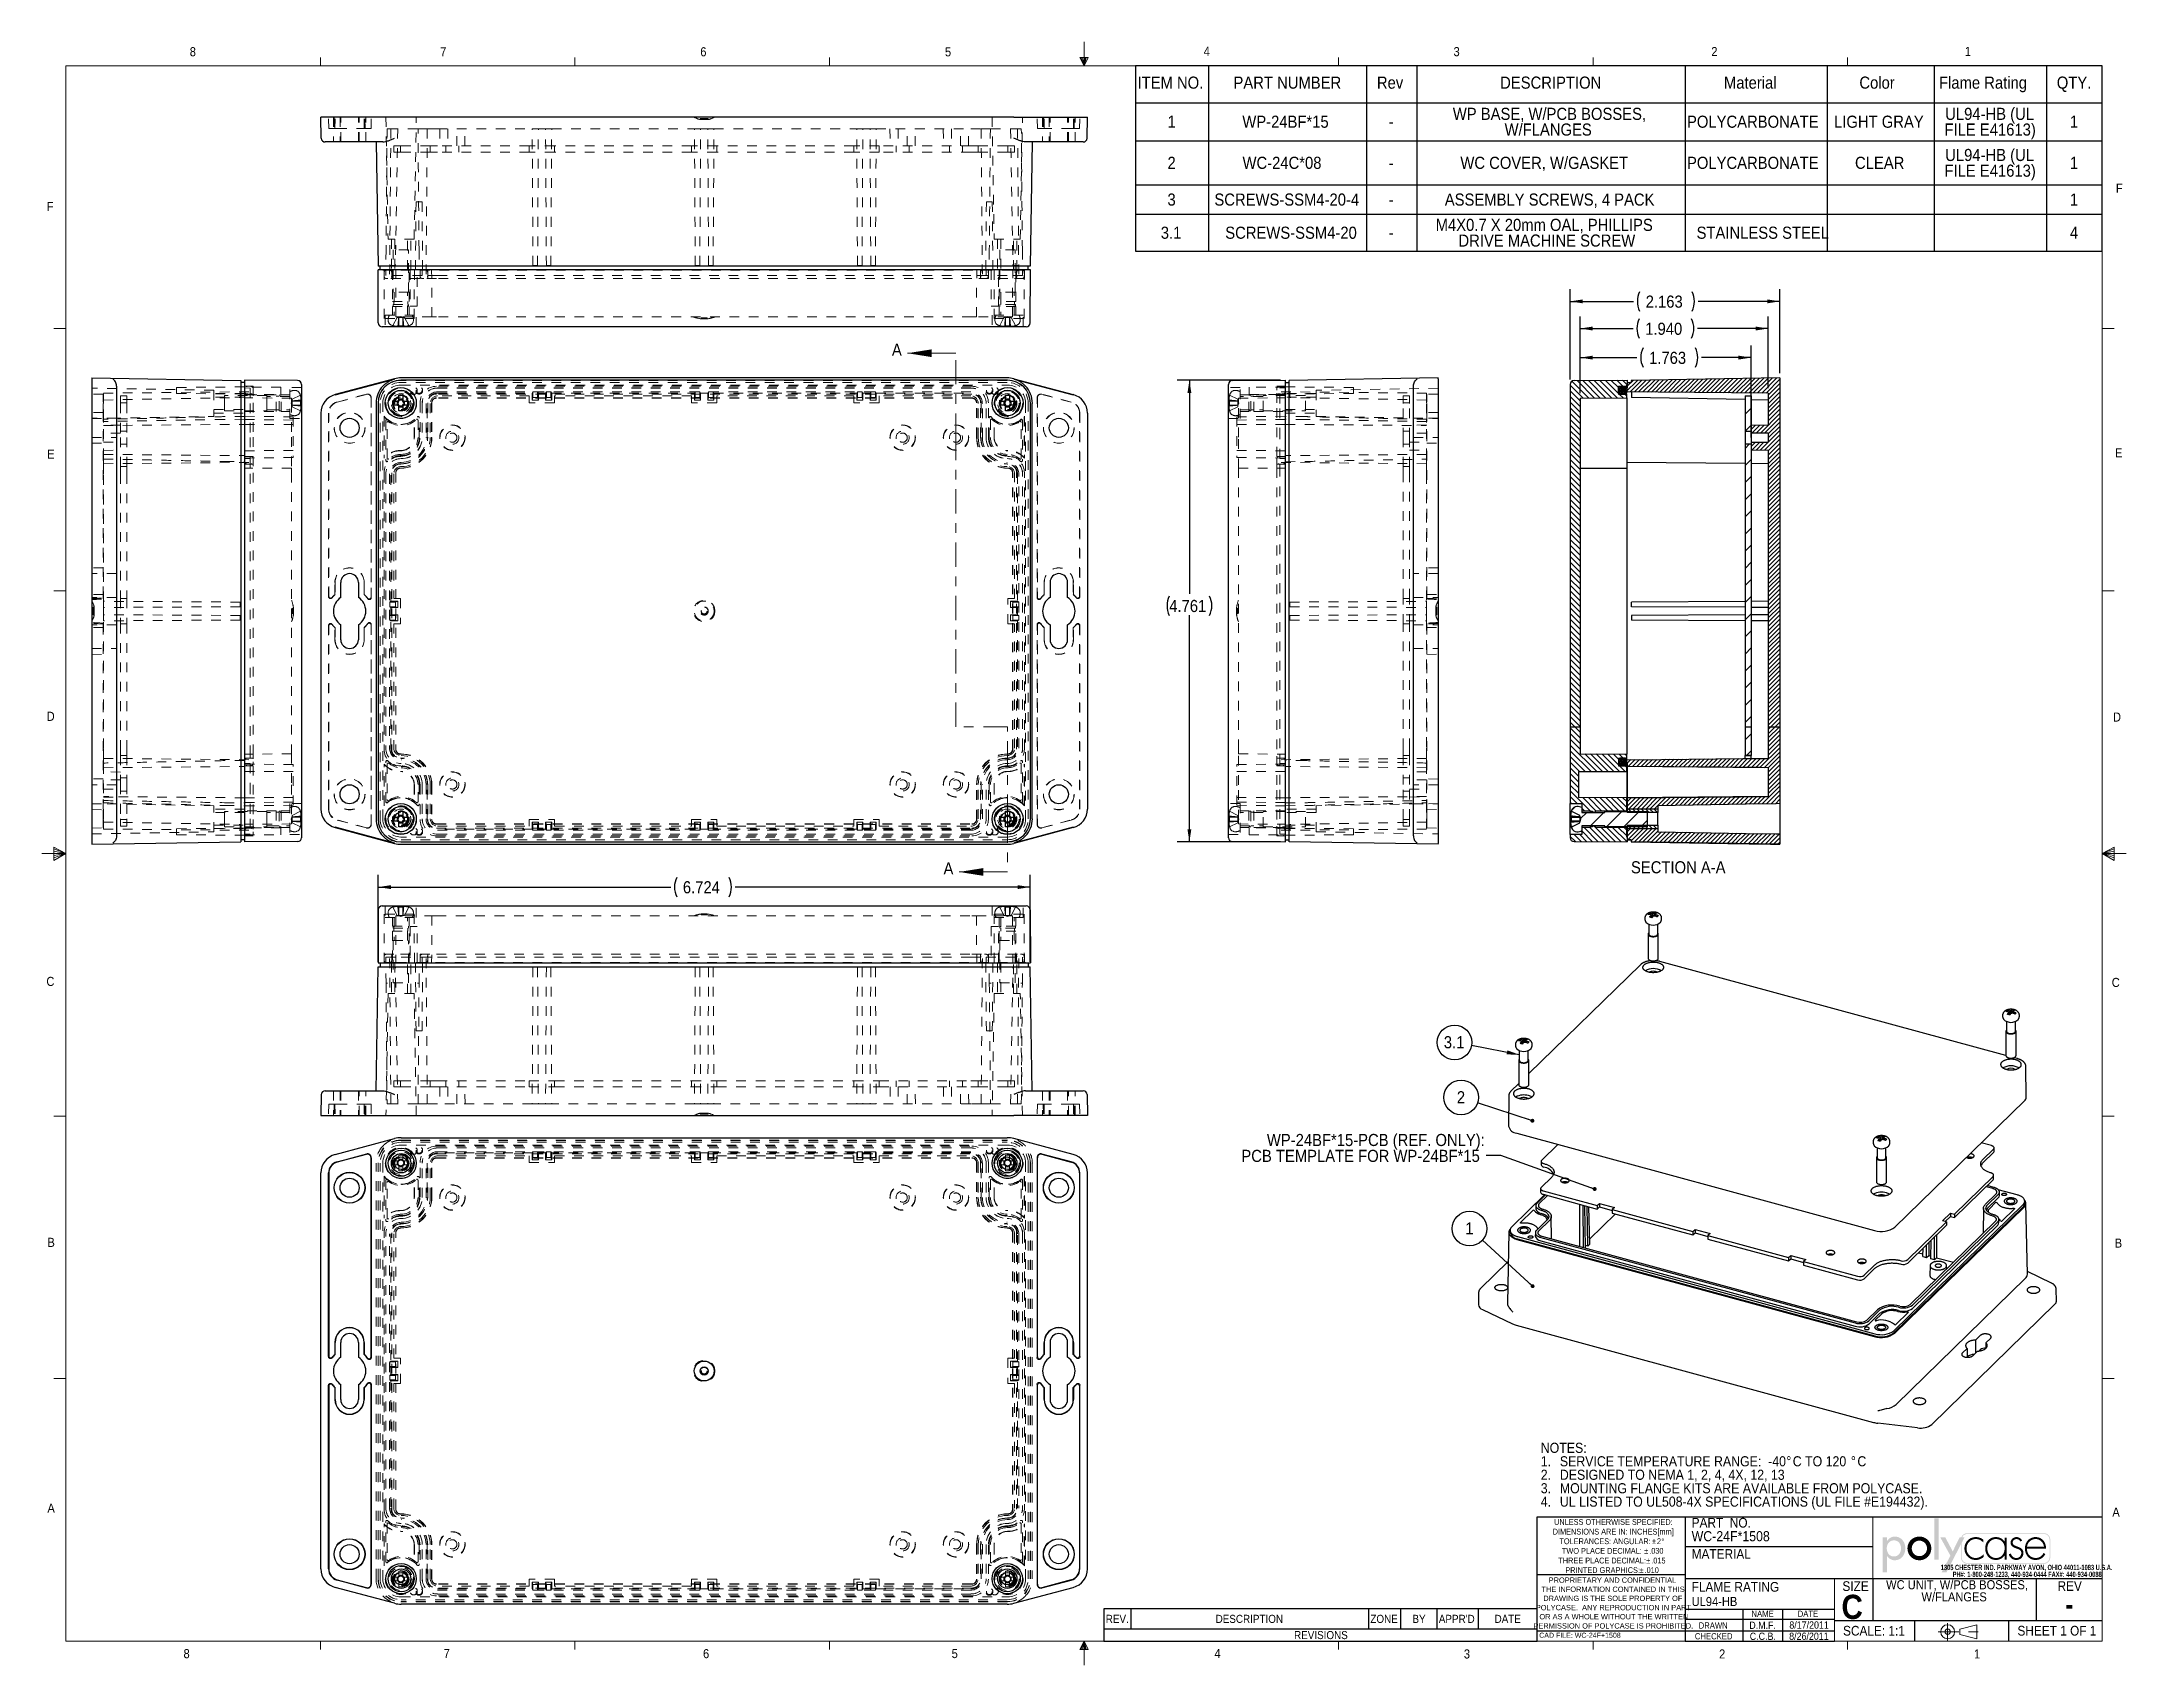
# Model space of a CAD drawing. Header units: inches. Extents: x 0.3 to 21.8, y 0.2 to 16.9.
import ezdxf

# ---------------------------------------------------------------- set-up
doc = ezdxf.new("R2010")
doc.units = ezdxf.units.IN
doc.header["$MEASUREMENT"] = 0
for name, pattern in [('SLD-Center', [0.75, 0.6, -0.05, 0.05, -0.05]), ('SLD-Dashed', [0.075, 0.05, -0.025]), ('SLD-Solid', [0]), ('SLD-Thin-Thick-Chain', [0.4, 0.25, -0.05, 0.05, -0.05])]:
    doc.linetypes.add(name, pattern=pattern)
doc.layers.add('FORMAT', color=7, linetype='SLD-Solid')
doc.layers.add('SLD-0', color=7, linetype='SLD-Solid')
doc.styles.add('SLDTEXTSTYLE0', font='GOTHICB.TTF', dxfattribs={"width": 0.639595})
doc.styles.add('SLDTEXTSTYLE1', font='GOTHIC.TTF', dxfattribs={"width": 0.913})
doc.styles.add('SLDTEXTSTYLE2', font='GOTHICB.TTF', dxfattribs={"width": 0.913})
doc.styles.get("Standard").update_dxf_attribs({"font": 'GOTHIC.TTF'})
doc.dimstyles.new('SLDDIMSTYLE0', dxfattribs={"dimtxt": 0.125, "dimasz": 0.13, "dimexe": 0, "dimexo": 0.0625, "dimgap": 0.03125, "dimtad": 0, "dimtih": 1, "dimtoh": 1, "dimdec": 3, "dimrnd": 1e-09, "dimzin": 12, "dimdsep": 46, "dimtxsty": 'SLDTEXTSTYLE1', "dimsah": 1, "dimcen": 0.09, "dimadec": 0, "dimazin": 3, "dimtfac": 1, "dimtdec": 3, "dimtofl": 0, "dimtmove": 0, "dimatfit": 3, "dimfxl": 0, "dimfrac": 2, "dimtolj": 1, "dimtzin": 12, "dimarcsym": 0})
doc.dimstyles.new('SLDDIMSTYLE1', dxfattribs={"dimtxt": 0.125, "dimasz": 0.13, "dimexe": 0, "dimexo": 0.0625, "dimgap": 0.03125, "dimtad": 0, "dimtih": 1, "dimtoh": 1, "dimdec": 3, "dimrnd": 1e-09, "dimzin": 4, "dimdsep": 46, "dimtxsty": 'SLDTEXTSTYLE1', "dimsah": 1, "dimcen": 0.09, "dimadec": 0, "dimazin": 1, "dimtfac": 1, "dimtdec": 3, "dimtofl": 0, "dimtmove": 0, "dimatfit": 3, "dimfxl": 0, "dimfrac": 2, "dimtolj": 1, "dimtzin": 12, "dimarcsym": 0})
doc.dimstyles.new('SLDDIMSTYLE2', dxfattribs={"dimtxt": 0, "dimasz": 0.04, "dimexe": 0, "dimexo": 0.0625, "dimgap": 0, "dimtad": 0, "dimtih": 1, "dimtoh": 1, "dimdec": 0, "dimrnd": 1e-09, "dimzin": 0, "dimdsep": 46, "dimtxsty": 'Standard', "dimblk1": 'DOT', "dimblk2": 'DOT', "dimsah": 1, "dimcen": 0.09, "dimadec": 0, "dimazin": 0, "dimtfac": 0.04, "dimtdec": 0, "dimtofl": 0, "dimtmove": 0, "dimatfit": 3, "dimldrblk": 'DOT', "dimfxl": 0, "dimfrac": 2, "dimtolj": 1, "dimtzin": 0, "dimarcsym": 0})
doc.dimstyles.new('SLDDIMSTYLE3', dxfattribs={"dimtxt": 0, "dimasz": 0.13, "dimexe": 0, "dimexo": 0.0625, "dimgap": 0, "dimtad": 0, "dimtih": 1, "dimtoh": 1, "dimdec": 0, "dimrnd": 1e-09, "dimzin": 0, "dimdsep": 46, "dimtxsty": 'Standard', "dimsah": 1, "dimcen": 0.09, "dimadec": 0, "dimazin": 0, "dimtfac": 0.13, "dimtdec": 0, "dimtofl": 0, "dimtmove": 0, "dimatfit": 3, "dimfxl": 0, "dimfrac": 2, "dimtolj": 1, "dimtzin": 0, "dimarcsym": 0})
pattern_1 = [(90, (0, 0), (-0.0078125, 0.0078125), [0.0078125, -0.0078125]), (180, (-3e-17, 0.0078125), (-0.0078125, -0.0078125), [0.0078125, -0.0078125])]

msp = doc.modelspace()

# ---------------------------------------------------------------- texts
at = {"color": 7, "linetype": 'Continuous', "lineweight": 0, "char_height": 0.0937, "attachment_point": 1, "style": 'SLDTEXTSTYLE1'}
for s, insert in [('8', (1.8001, 16.8516)), ('7', (4.3832, 16.8514)), ('6', (7.0654, 16.8511)), ('5', (9.5886, 16.8506)), ('4', (12.2572, 16.8561)), ('3', (14.8341, 16.8525)), ('2', (17.4928, 16.8535)), ('1', (20.1071, 16.8552)), ('F', (21.6655, 15.4454)), ('F', (0.3242, 15.2565)), ('E', (0.3291, 12.7016)), ('E', (21.6569, 12.7151)), ('D', (0.3241, 9.9974)), ('D', (21.6359, 9.9898)), ('C', (0.3212, 7.2632)), ('C', (21.6227, 7.2526)), ('B', (0.3323, 4.5718)), ('B', (21.6534, 4.5647)), ('A', (0.3319, 1.8312)), ('A', (21.6287, 1.7901)), ('8', (1.7357, 0.3301)), ('7', (4.4185, 0.3307)), ('6', (7.0933, 0.3301)), ('5', (9.6581, 0.3309)), ('4', (12.368, 0.3309)), ('3', (14.9405, 0.3269)), ('2', (17.573, 0.3269)), ('1', (20.2023, 0.3269))]:
    msp.add_mtext(s, dxfattribs=dict(at, insert=insert))
at = {"color": 7, "linetype": 'Continuous', "char_height": 0.125, "attachment_point": 1, "style": 'SLDTEXTSTYLE1'}
for insert in [(9.042, 13.7946), (9.574, 8.4445)]:
    msp.add_mtext('A', dxfattribs=dict(at, insert=insert))
at = {"layer": 'FORMAT', "color": 7}
for s, insert, char_height, attachment_point, style in [('WC-24F*1508', (17.2901, 1.5466), 0.104167, 1, 'SLDTEXTSTYLE1'), ('PART  NO.', (17.2901, 1.6836), 0.1, 1, 'SLDTEXTSTYLE1'), ('MATERIAL', (17.2901, 1.3611), 0.1, 1, 'SLDTEXTSTYLE1'), ('UL94-HB', (17.2901, 0.8679), 0.09375, 1, 'SLDTEXTSTYLE1'), ('FLAME RATING', (17.2901, 1.0219), 0.1, 1, 'SLDTEXTSTYLE1'), ('C', (18.8351, 0.8905), 0.25, 1, 'SLDTEXTSTYLE2'), ('SIZE', (18.8449, 1.0296), 0.1, 1, 'SLDTEXTSTYLE1'), ('REV', (21.0636, 1.0305), 0.1, 1, 'SLDTEXTSTYLE1'), ('NAME', (18.0219, 0.7263), 0.065, 2, 'SLDTEXTSTYLE1'), ('DATE', (18.4894, 0.7263), 0.065, 2, 'SLDTEXTSTYLE1'), ('-', (21.187, 0.8905), 0.2, 2, 'SLDTEXTSTYLE2'), ('CAD FILE: WC-24F+1508', (15.7175, 0.499), 0.052083, 1, 'SLDTEXTSTYLE1'), ('CHECKED', (17.323, 0.4952), 0.065, 1, 'SLDTEXTSTYLE1'), ('DRAWN', (17.3624, 0.6059), 0.065, 1, 'SLDTEXTSTYLE1'), ('D.M.F.', (18.022, 0.6138), 0.075, 2, 'SLDTEXTSTYLE1'), ('C.C.B.', (18.024, 0.4995), 0.075, 2, 'SLDTEXTSTYLE1'), ('8/26/2011', (18.4996, 0.5002), 0.075, 2, 'SLDTEXTSTYLE1'), ('8/17/2011', (18.5012, 0.6159), 0.075, 2, 'SLDTEXTSTYLE1'), ('SCALE: 1:1', (18.8516, 0.5695), 0.1, 1, 'SLDTEXTSTYLE1'), ('SHEET 1 OF 1', (20.6501, 0.5698), 0.1, 1, 'SLDTEXTSTYLE1')]:
    msp.add_mtext(s, dxfattribs=dict(at, insert=insert, char_height=char_height, attachment_point=attachment_point, style=style))
at = {"layer": 'SLD-0', "insert": (17.1518, 8.4559), "char_height": 0.125, "attachment_point": 2, "style": 'SLDTEXTSTYLE1'}
msp.add_mtext('SECTION A-A', dxfattribs=at)

# ---------------------------------------------------------------- blocks, each defined once
blk = doc.blocks.new('ThirdAngleProjectionBlock')
at = {"color": 7, "linetype": 'SLD-Center', "lineweight": 0}
for p, q in [((0, 0.253), (1.202, 0.253)), ((0.275, 0.506), (0.275, 0))]:
    blk.add_line(p, q, dxfattribs=at)
at = {"color": 7, "linetype": 'SLD-Solid', "lineweight": 0}
for p, q in [((0.632, 0.332), (1.13, 0.459)), ((0.632, 0.332), (0.632, 0.174)), ((0.632, 0.174), (1.13, 0.048)), ((1.13, 0.459), (1.13, 0.048))]:
    blk.add_line(p, q, dxfattribs=at)
for radius in [0.206, 0.0789]:
    blk.add_circle((0.275, 0.253), radius, dxfattribs=at)
blk = doc.blocks.new('SW_NOTE_0')
at = {"color": 0, "linetype": 'Continuous', "lineweight": 0, "char_height": 0.055, "attachment_point": 2, "style": 'SLDTEXTSTYLE0'}
for s, insert in [('1305 CHESTER IND. PARKWAY AVON, OHIO 44011-1083 U.S.A. ', (0.75, 0.07)), ('PH#: 1-800-248-1233, 440-934-0444 FAX#: 440-934-0088', (0.756, -0.001))]:
    blk.add_mtext(s, dxfattribs=dict(at, insert=insert))
blk = doc.blocks.new('Block2')
at = {"linetype": 'Continuous'}
blk.add_hatch(color=7, dxfattribs=at).paths.add_polyline_path([(1.559, 0.355), (1.559, 1.505), (1.44, 1.505), (1.44, 0.355)], flags=0)
h = blk.add_hatch(color=7, dxfattribs=at)
edge = h.paths.add_edge_path(flags=0)
edge.add_spline(control_points=[(0.122, 0.452), (0.17, 0.382), (0.245, 0.334), (0.333, 0.334)], knot_values=[4, 4, 4, 4, 5, 5, 5, 5], weights=[1, 1, 1, 1], degree=3, periodic=0)
edge.add_spline(control_points=[(0.333, 0.334), (0.523, 0.334), (0.629, 0.492), (0.629, 0.669)], knot_values=[3, 3, 3, 3, 4, 4, 4, 4], weights=[1, 1, 1, 1], degree=3, periodic=0)
edge.add_spline(control_points=[(0.629, 0.669), (0.629, 0.839), (0.517, 0.994), (0.338, 0.994)], knot_values=[2, 2, 2, 2, 3, 3, 3, 3], weights=[1, 1, 1, 1], degree=3, periodic=0)
edge.add_spline(control_points=[(0.338, 0.994), (0.245, 0.994), (0.171, 0.946), (0.122, 0.872)], knot_values=[1, 1, 1, 1, 2, 2, 2, 2], weights=[1, 1, 1, 1], degree=3, periodic=0)
edge.add_line((0.122, 0.872), (0.119, 0.872))
edge.add_line((0.119, 0.872), (0.119, 0.975))
edge.add_line((0.119, 0.975), (0, 0.975))
edge.add_line((0, 0.975), (0, 0))
edge.add_line((0, 0), (0.119, 0))
edge.add_line((0.119, 0), (0.119, 0.452))
edge.add_line((0.119, 0.452), (0.122, 0.452))
edge = h.paths.add_edge_path(flags=0)
edge.add_spline(control_points=[(0.113, 0.665), (0.113, 0.78), (0.185, 0.888), (0.309, 0.888), (0.437, 0.888), (0.51, 0.786), (0.51, 0.665)], knot_values=[0, 0, 0, 0, 1, 1, 1, 2, 2, 2, 2], weights=[1, 1, 1, 1, 1, 1, 1], degree=3, periodic=0)
edge.add_spline(control_points=[(0.51, 0.665), (0.51, 0.543), (0.439, 0.44), (0.309, 0.44), (0.183, 0.44), (0.113, 0.549), (0.113, 0.665)], knot_values=[2, 2, 2, 2, 3, 3, 3, 4, 4, 4, 4], weights=[1, 1, 1, 1, 1, 1, 1], degree=3, periodic=0)
h = blk.add_hatch(color=7, dxfattribs=at)
edge = h.paths.add_edge_path(flags=0)
edge.add_spline(control_points=[(0.69, 0.664), (0.69, 0.477), (0.836, 0.334), (1.022, 0.334), (1.207, 0.334), (1.353, 0.477), (1.353, 0.664)], knot_values=[0, 0, 0, 0, 1, 1, 1, 2, 2, 2, 2], weights=[1, 1, 1, 1, 1, 1, 1], degree=3, periodic=0)
edge.add_spline(control_points=[(1.353, 0.664), (1.353, 0.851), (1.207, 0.994), (1.022, 0.994), (0.836, 0.994), (0.69, 0.851), (0.69, 0.664)], knot_values=[2, 2, 2, 2, 3, 3, 3, 4, 4, 4, 4], weights=[1, 1, 1, 1, 1, 1, 1], degree=3, periodic=0)
edge = h.paths.add_edge_path(flags=0)
edge.add_spline(control_points=[(1.234, 0.664), (1.234, 0.547), (1.139, 0.448), (1.022, 0.448), (0.904, 0.448), (0.81, 0.547), (0.81, 0.664)], knot_values=[0, 0, 0, 0, 1, 1, 1, 2, 2, 2, 2], weights=[1, 1, 1, 1, 1, 1, 1], degree=3, periodic=0)
edge.add_spline(control_points=[(0.81, 0.664), (0.81, 0.782), (0.904, 0.88), (1.022, 0.88), (1.139, 0.88), (1.234, 0.782), (1.234, 0.664)], knot_values=[2, 2, 2, 2, 3, 3, 3, 4, 4, 4, 4], weights=[1, 1, 1, 1, 1, 1, 1], degree=3, periodic=0)
h = blk.add_hatch(color=7, dxfattribs=at)
edge = h.paths.add_edge_path(flags=0)
edge.add_spline(control_points=[(4.669, 0.413), (4.669, 0.316), (4.59, 0.237), (4.493, 0.237)], knot_values=[7, 7, 7, 7, 8, 8, 8, 8], weights=[1, 1, 1, 1], degree=3, periodic=0)
edge.add_line((4.493, 0.237), (2.356, 0.237))
edge.add_spline(control_points=[(2.356, 0.237), (2.259, 0.237), (2.18, 0.316), (2.18, 0.413)], knot_values=[1, 1, 1, 1, 2, 2, 2, 2], weights=[1, 1, 1, 1], degree=3, periodic=0)
edge.add_line((2.18, 0.413), (2.18, 0.781))
edge.add_line((2.18, 0.781), (1.778, 0))
edge.add_line((1.778, 0), (1.643, 0))
edge.add_line((1.643, 0), (1.887, 0.461))
edge.add_line((1.887, 0.461), (1.603, 0.975))
edge.add_line((1.603, 0.975), (1.742, 0.975))
edge.add_line((1.742, 0.975), (1.952, 0.582))
edge.add_line((1.952, 0.582), (2.146, 0.975))
edge.add_line((2.146, 0.975), (2.192, 0.975))
edge.add_spline(control_points=[(2.192, 0.975), (2.218, 1.041), (2.282, 1.087), (2.356, 1.087)], knot_values=[3.233464, 3.233464, 3.233464, 3.233464, 4, 4, 4, 4], weights=[1, 1, 1, 1], degree=3, periodic=0)
edge.add_line((2.356, 1.087), (4.493, 1.087))
edge.add_spline(control_points=[(4.493, 1.087), (4.59, 1.087), (4.669, 1.008), (4.669, 0.911)], knot_values=[5, 5, 5, 5, 6, 6, 6, 6], weights=[1, 1, 1, 1], degree=3, periodic=0)
edge.add_line((4.669, 0.911), (4.669, 0.413))
edge = h.paths.add_edge_path(flags=0)
edge.add_line((2.215, 0.975), (2.28, 0.975))
edge.add_line((2.28, 0.975), (2.201, 0.821))
edge.add_line((2.201, 0.821), (2.201, 0.413))
edge.add_spline(control_points=[(2.201, 0.413), (2.201, 0.327), (2.271, 0.258), (2.356, 0.258)], knot_values=[2, 2, 2, 2, 3, 3, 3, 3], weights=[1, 1, 1, 1], degree=3, periodic=0)
edge.add_line((2.356, 0.258), (4.493, 0.258))
edge.add_spline(control_points=[(4.493, 0.258), (4.579, 0.258), (4.649, 0.327), (4.649, 0.413)], knot_values=[4, 4, 4, 4, 5, 5, 5, 5], weights=[1, 1, 1, 1], degree=3, periodic=0)
edge.add_line((4.649, 0.413), (4.649, 0.911))
edge.add_spline(control_points=[(4.649, 0.911), (4.649, 0.997), (4.579, 1.066), (4.493, 1.066)], knot_values=[6, 6, 6, 6, 7, 7, 7, 7], weights=[1, 1, 1, 1], degree=3, periodic=0)
edge.add_line((4.493, 1.066), (2.356, 1.066))
edge.add_spline(control_points=[(2.356, 1.066), (2.293, 1.066), (2.239, 1.029), (2.215, 0.975)], knot_values=[0, 0, 0, 0, 0.732403, 0.732403, 0.732403, 0.732403], weights=[1, 1, 1, 1], degree=3, periodic=0)
h = blk.add_hatch(color=7, dxfattribs=at)
edge = h.paths.add_edge_path(flags=0)
edge.add_spline(control_points=[(2.806, 0.905), (2.745, 0.957), (2.672, 0.98), (2.593, 0.98)], knot_values=[8, 8, 8, 8, 9, 9, 9, 9], weights=[1, 1, 1, 1], degree=3, periodic=0)
edge.add_spline(control_points=[(2.593, 0.98), (2.413, 0.98), (2.278, 0.84), (2.278, 0.662)], knot_values=[7, 7, 7, 7, 8, 8, 8, 8], weights=[1, 1, 1, 1], degree=3, periodic=0)
edge.add_spline(control_points=[(2.278, 0.662), (2.278, 0.484), (2.41, 0.342), (2.592, 0.342)], knot_values=[6, 6, 6, 6, 7, 7, 7, 7], weights=[1, 1, 1, 1], degree=3, periodic=0)
edge.add_spline(control_points=[(2.592, 0.342), (2.674, 0.342), (2.752, 0.372), (2.814, 0.427)], knot_values=[5, 5, 5, 5, 6, 6, 6, 6], weights=[1, 1, 1, 1], degree=3, periodic=0)
edge.add_line((2.814, 0.427), (2.814, 0.507))
edge.add_spline(control_points=[(2.814, 0.507), (2.759, 0.44), (2.676, 0.398), (2.589, 0.398)], knot_values=[3, 3, 3, 3, 4, 4, 4, 4], weights=[1, 1, 1, 1], degree=3, periodic=0)
edge.add_spline(control_points=[(2.589, 0.398), (2.445, 0.398), (2.337, 0.523), (2.337, 0.662)], knot_values=[2, 2, 2, 2, 3, 3, 3, 3], weights=[1, 1, 1, 1], degree=3, periodic=0)
edge.add_spline(control_points=[(2.337, 0.662), (2.337, 0.802), (2.446, 0.925), (2.59, 0.925)], knot_values=[1, 1, 1, 1, 2, 2, 2, 2], weights=[1, 1, 1, 1], degree=3, periodic=0)
edge.add_spline(control_points=[(2.59, 0.925), (2.678, 0.925), (2.748, 0.889), (2.806, 0.825)], knot_values=[0, 0, 0, 0, 1, 1, 1, 1], weights=[1, 1, 1, 1], degree=3, periodic=0)
edge.add_line((2.806, 0.825), (2.806, 0.905))
h = blk.add_hatch(color=7, dxfattribs=at)
edge = h.paths.add_edge_path(flags=0)
edge.add_spline(control_points=[(3.392, 0.861), (3.34, 0.938), (3.25, 0.98), (3.156, 0.98)], knot_values=[6, 6, 6, 6, 7, 7, 7, 7], weights=[1, 1, 1, 1], degree=3, periodic=0)
edge.add_spline(control_points=[(3.156, 0.98), (2.972, 0.98), (2.857, 0.844), (2.857, 0.665)], knot_values=[5, 5, 5, 5, 6, 6, 6, 6], weights=[1, 1, 1, 1], degree=3, periodic=0)
edge.add_spline(control_points=[(2.857, 0.665), (2.857, 0.486), (2.973, 0.342), (3.159, 0.342)], knot_values=[4, 4, 4, 4, 5, 5, 5, 5], weights=[1, 1, 1, 1], degree=3, periodic=0)
edge.add_spline(control_points=[(3.159, 0.342), (3.249, 0.342), (3.347, 0.387), (3.392, 0.465)], knot_values=[3, 3, 3, 3, 4, 4, 4, 4], weights=[1, 1, 1, 1], degree=3, periodic=0)
edge.add_line((3.392, 0.465), (3.395, 0.465))
edge.add_line((3.395, 0.465), (3.395, 0.355))
edge.add_line((3.395, 0.355), (3.454, 0.355))
edge.add_line((3.454, 0.355), (3.454, 0.967))
edge.add_line((3.454, 0.967), (3.395, 0.967))
edge.add_line((3.395, 0.967), (3.395, 0.861))
edge.add_line((3.395, 0.861), (3.392, 0.861))
edge = h.paths.add_edge_path(flags=0)
edge.add_spline(control_points=[(3.398, 0.672), (3.398, 0.525), (3.314, 0.397), (3.157, 0.397), (3.009, 0.397), (2.916, 0.525), (2.916, 0.665)], knot_values=[0, 0, 0, 0, 1, 1, 1, 2, 2, 2, 2], weights=[1, 1, 1, 1, 1, 1, 1], degree=3, periodic=0)
edge.add_spline(control_points=[(2.916, 0.665), (2.916, 0.798), (3.013, 0.925), (3.153, 0.925), (3.302, 0.925), (3.398, 0.814), (3.398, 0.672)], knot_values=[2, 2, 2, 2, 3, 3, 3, 4, 4, 4, 4], weights=[1, 1, 1, 1, 1, 1, 1], degree=3, periodic=0)
h = blk.add_hatch(color=7, dxfattribs=at)
edge = h.paths.add_edge_path(flags=0)
edge.add_spline(control_points=[(3.731, 0.98), (3.793, 0.98), (3.861, 0.939), (3.887, 0.882)], knot_values=[11, 11, 11, 11, 12, 12, 12, 12], weights=[1, 1, 1, 1], degree=3, periodic=0)
edge.add_line((3.887, 0.882), (3.836, 0.856))
edge.add_spline(control_points=[(3.836, 0.856), (3.816, 0.898), (3.776, 0.925), (3.728, 0.925)], knot_values=[0, 0, 0, 0, 1, 1, 1, 1], weights=[1, 1, 1, 1], degree=3, periodic=0)
edge.add_spline(control_points=[(3.728, 0.925), (3.677, 0.925), (3.624, 0.882), (3.624, 0.829)], knot_values=[1, 1, 1, 1, 2, 2, 2, 2], weights=[1, 1, 1, 1], degree=3, periodic=0)
edge.add_spline(control_points=[(3.624, 0.829), (3.624, 0.682), (3.922, 0.754), (3.922, 0.533)], knot_values=[2, 2, 2, 2, 3, 3, 3, 3], weights=[1, 1, 1, 1], degree=3, periodic=0)
edge.add_spline(control_points=[(3.922, 0.533), (3.922, 0.42), (3.834, 0.342), (3.724, 0.342)], knot_values=[3, 3, 3, 3, 4, 4, 4, 4], weights=[1, 1, 1, 1], degree=3, periodic=0)
edge.add_spline(control_points=[(3.724, 0.342), (3.622, 0.342), (3.539, 0.404), (3.514, 0.503)], knot_values=[4, 4, 4, 4, 5, 5, 5, 5], weights=[1, 1, 1, 1], degree=3, periodic=0)
edge.add_line((3.514, 0.503), (3.572, 0.522))
edge.add_spline(control_points=[(3.572, 0.522), (3.595, 0.449), (3.644, 0.397), (3.724, 0.397)], knot_values=[6, 6, 6, 6, 7, 7, 7, 7], weights=[1, 1, 1, 1], degree=3, periodic=0)
edge.add_spline(control_points=[(3.724, 0.397), (3.801, 0.397), (3.862, 0.458), (3.862, 0.535)], knot_values=[7, 7, 7, 7, 8, 8, 8, 8], weights=[1, 1, 1, 1], degree=3, periodic=0)
edge.add_spline(control_points=[(3.862, 0.535), (3.862, 0.611), (3.804, 0.635), (3.743, 0.656)], knot_values=[8, 8, 8, 8, 9, 9, 9, 9], weights=[1, 1, 1, 1], degree=3, periodic=0)
edge.add_spline(control_points=[(3.743, 0.656), (3.659, 0.686), (3.564, 0.722), (3.564, 0.825)], knot_values=[9, 9, 9, 9, 10, 10, 10, 10], weights=[1, 1, 1, 1], degree=3, periodic=0)
edge.add_spline(control_points=[(3.564, 0.825), (3.564, 0.918), (3.642, 0.98), (3.731, 0.98)], knot_values=[10, 10, 10, 10, 11, 11, 11, 11], weights=[1, 1, 1, 1], degree=3, periodic=0)
h = blk.add_hatch(color=7, dxfattribs=at)
edge = h.paths.add_edge_path(flags=0)
edge.add_spline(control_points=[(4.554, 0.656), (4.555, 0.832), (4.445, 0.98), (4.26, 0.98)], knot_values=[6, 6, 6, 6, 7, 7, 7, 7], weights=[1, 1, 1, 1], degree=3, periodic=0)
edge.add_spline(control_points=[(4.26, 0.98), (4.081, 0.98), (3.963, 0.833), (3.963, 0.662)], knot_values=[5, 5, 5, 5, 6, 6, 6, 6], weights=[1, 1, 1, 1], degree=3, periodic=0)
edge.add_spline(control_points=[(3.963, 0.662), (3.963, 0.489), (4.078, 0.342), (4.26, 0.342)], knot_values=[4, 4, 4, 4, 5, 5, 5, 5], weights=[1, 1, 1, 1], degree=3, periodic=0)
edge.add_spline(control_points=[(4.26, 0.342), (4.38, 0.342), (4.478, 0.401), (4.534, 0.507)], knot_values=[3, 3, 3, 3, 4, 4, 4, 4], weights=[1, 1, 1, 1], degree=3, periodic=0)
edge.add_line((4.534, 0.507), (4.484, 0.537))
edge.add_spline(control_points=[(4.484, 0.537), (4.44, 0.454), (4.363, 0.398), (4.268, 0.398)], knot_values=[1, 1, 1, 1, 2, 2, 2, 2], weights=[1, 1, 1, 1], degree=3, periodic=0)
edge.add_spline(control_points=[(4.268, 0.398), (4.126, 0.398), (4.019, 0.501), (4.023, 0.656)], knot_values=[0, 0, 0, 0, 1, 1, 1, 1], weights=[1, 1, 1, 1], degree=3, periodic=0)
edge.add_line((4.023, 0.656), (4.554, 0.656))
edge = h.paths.add_edge_path(flags=0)
edge.add_spline(control_points=[(4.023, 0.712), (4.033, 0.827), (4.136, 0.925), (4.261, 0.925)], knot_values=[1, 1, 1, 1, 2, 2, 2, 2], weights=[1, 1, 1, 1], degree=3, periodic=0)
edge.add_spline(control_points=[(4.261, 0.925), (4.387, 0.925), (4.48, 0.824), (4.494, 0.712)], knot_values=[0, 0, 0, 0, 1, 1, 1, 1], weights=[1, 1, 1, 1], degree=3, periodic=0)
edge.add_line((4.494, 0.712), (4.023, 0.712))
blk = doc.blocks.new('POLYCASE LOGO')
at = {"color": 7, "linetype": 'Continuous', "xscale": 0.37, "yscale": 0.37, "zscale": 0.37}
blk.add_blockref('Block2', (0.101, -0.571), dxfattribs=at)
at = {"color": 7, "linetype": 'Continuous', "lineweight": 0}
blk.add_blockref('SW_NOTE_0', (0.835, -0.564), dxfattribs=at)
blk = doc.blocks.new('SW_NOTE_1')
at = {"layer": 'SLD-0', "color": 0, "attachment_point": 1, "style": 'SLDTEXTSTYLE1'}
for s, insert, char_height in [('NOTES:', (0, 0.133), 0.1042), ('2.', (0, -0.145), 0.1042), ('1.', (0, -0.006), 0.1042), ('SERVICE TEMPERATURE RANGE:  -40', (0.197, -0.006), 0.10417), ('DESIGNED TO NEMA 1, 2, 4, 4X, 12, 13', (0.197, -0.145), 0.10417), ('%%d', (2.533, -0.006), 0.1042), ('C TO 120', (2.599, -0.006), 0.1042), ('%%d', (3.199, -0.006), 0.1042), ('C', (3.266, -0.006), 0.104), ('4.', (0, -0.422), 0.1042), ('3.', (0, -0.284), 0.1042), ('MOUNTING FLANGE KITS ARE AVAILABLE FROM POLYCASE.', (0.197, -0.284), 0.10417), ('UL LISTED TO UL508-4X SPECIFICATIONS (UL FILE #E194432).', (0.197, -0.422), 0.10417)]:
    blk.add_mtext(s, dxfattribs=dict(at, insert=insert, char_height=char_height))
blk = doc.blocks.new('SW_NOTE_2')
at = {"layer": 'FORMAT', "color": 0, "char_height": 0.06, "attachment_point": 2, "style": 'SLDTEXTSTYLE1'}
for s, insert in [('UNLESS OTHERWISE SPECIFIED:', (0.567, 0.077)), ('DIMENSIONS ARE IN: INCHES[mm]', (0.565, -0.023)), ('TOLERANCES: ANGULAR: ', (0.481, -0.122)), ('%%p', (0.986, -0.122)), ('2', (1.037, -0.122)), ('%%d', (1.077, -0.122)), ('THREE PLACE DECIMAL: ', (0.451, -0.321)), ('TWO PLACE DECIMAL: ', (0.448, -0.221)), ('PRINTED GRAPHICS: ', (0.456, -0.42)), ('%%p', (0.857, -0.42)), ('%%p', (0.905, -0.221)), ('.010', (0.962, -0.42)), ('%%p', (0.926, -0.321)), ('.030', (1.01, -0.221)), ('.015', (1.031, -0.321))]:
    blk.add_mtext(s, dxfattribs=dict(at, insert=insert))
blk = doc.blocks.new('SW_NOTE_3')
at = {"layer": 'FORMAT', "color": 0, "attachment_point": 2, "style": 'SLDTEXTSTYLE1'}
for s, insert, char_height in [('WC UNIT, W/PCB BOSSES, ', (0.765, 0.12), 0.09375), ('W/FLANGES', (0.735, -0.005), 0.0937)]:
    blk.add_mtext(s, dxfattribs=dict(at, insert=insert, char_height=char_height))
blk = doc.blocks.new('SW_NOTE_4')
at = {"layer": 'FORMAT', "color": 0, "char_height": 0.055, "attachment_point": 2, "style": 'SLDTEXTSTYLE1'}
for s, insert in [('PROPRIETARY AND CONFIDENTIAL', (0.583, 0.07)), ('POLYCASE.  ANY REPRODUCTION IN PART ', (0.593, -0.213)), ('THE INFORMATION CONTAINED IN THIS', (0.589, -0.024)), ('DRAWING IS THE SOLE PROPERTY OF', (0.587, -0.118)), ('PERMISSION OF POLYCASE IS PROHIBITED.', (0.592, -0.402)), ('OR AS A WHOLE WITHOUT THE WRITTEN ', (0.598, -0.307))]:
    blk.add_mtext(s, dxfattribs=dict(at, insert=insert))
blk = doc.blocks.new('SW_TABLEANNOTATION_0')
at = {"layer": 'SLD-0', "color": 0}
for p, q in [((0, 0), (0, -0.335)), ((4.472, 0), (0, 0)), ((0.278, 0), (0.278, -0.205)), ((2.729, 0), (2.729, -0.205)), ((3.062, 0), (3.062, -0.205)), ((3.435, 0), (3.435, -0.205)), ((3.863, 0), (3.863, -0.205)), ((4.472, -0.335), (4.472, 0)), ((0, -0.205), (4.472, -0.205)), ((0, -0.335), (4.472, -0.335))]:
    blk.add_line(p, q, dxfattribs=at)
at = {"layer": 'SLD-0', "color": 0, "attachment_point": 1, "style": 'SLDTEXTSTYLE1'}
for s, insert, char_height in [('REV.', (0.021, -0.062), 0.0833), ('DESCRIPTION', (1.154, -0.062), 0.08333), ('ZONE', (2.75, -0.062), 0.0833), ('BY', (3.184, -0.062), 0.0833), ("APPR'D", (3.456, -0.062), 0.0833), ('DATE', (4.031, -0.062), 0.0833), ('REVISIONS', (1.963, -0.229), 0.0833)]:
    blk.add_mtext(s, dxfattribs=dict(at, insert=insert, char_height=char_height))
blk = doc.blocks.new('SW_TABLEANNOTATION_1')
at = {"layer": 'SLD-0', "color": 0}
for p, q in [((0, 0), (0, -1.914)), ((9.968, 0), (0, 0)), ((0.751, 0), (0.751, -0.382)), ((2.381, 0), (2.381, -0.382)), ((2.899, 0), (2.899, -0.382)), ((5.667, 0), (5.667, -0.382)), ((7.132, 0), (7.132, -0.382)), ((8.235, 0), (8.235, -0.382)), ((9.395, 0), (9.395, -0.382)), ((9.968, -1.914), (9.968, 0)), ((0, -0.382), (9.968, -0.382)), ((0.751, -0.382), (0.751, -1.914)), ((2.381, -0.382), (2.381, -1.914)), ((2.899, -0.382), (2.899, -1.914)), ((5.667, -0.382), (5.667, -1.914)), ((7.132, -0.382), (7.132, -1.914)), ((8.235, -0.382), (8.235, -1.914)), ((9.395, -0.382), (9.395, -1.914)), ((0, -0.774), (9.968, -0.774)), ((0, -1.23), (9.968, -1.23)), ((0, -1.532), (9.968, -1.532)), ((0, -1.914), (9.968, -1.914))]:
    blk.add_line(p, q, dxfattribs=at)
at = {"layer": 'SLD-0', "color": 0, "char_height": 0.125, "attachment_point": 1, "style": 'SLDTEXTSTYLE1'}
for s, insert in [('ITEM NO.', (0.02, -0.112)), ('PART NUMBER', (1.01, -0.112)), ('Rev', (2.489, -0.112)), ('DESCRIPTION', (3.76, -0.112)), ('Material', (6.068, -0.112)), ('Color', (7.465, -0.112)), ('Flame Rating', (8.286, -0.112)), ('QTY.', (9.501, -0.112)), ('WP BASE, W/PCB BOSSES, ', (3.272, -0.434)), ('UL94-HB (UL ', (8.35, -0.434)), ('1', (0.329, -0.515)), ('WP-24BF*15', (1.101, -0.515)), ('-', (2.612, -0.515)), ('W/FLANGES', (3.806, -0.596)), ('POLYCARBONATE', (5.687, -0.515)), ('LIGHT GRAY', (7.204, -0.515)), ('FILE E41613)', (8.343, -0.596)), ('1', (9.636, -0.515)), ('UL94-HB (UL ', (8.35, -0.858)), ('2', (0.329, -0.939)), ('WC-24C*08', (1.103, -0.939)), ('-', (2.612, -0.939)), ('WC COVER, W/GASKET', (3.35, -0.939)), ('POLYCARBONATE', (5.687, -0.939)), ('CLEAR', (7.42, -0.939)), ('FILE E41613)', (8.343, -1.02)), ('1', (9.636, -0.939)), ('3', (0.329, -1.318)), ('SCREWS-SSM4-20-4', (0.813, -1.318)), ('-', (2.612, -1.318)), ('ASSEMBLY SCREWS, 4 PACK', (3.189, -1.318)), ('1', (9.636, -1.318)), ('3.1', (0.26, -1.66)), ('  SCREWS-SSM4-20', (0.84, -1.66)), ('M4X0.7 X 20mm OAL, PHILLIPS ', (3.095, -1.579)), ('STAINLESS STEEL', (5.786, -1.66)), ('4', (9.636, -1.66)), ('-', (2.612, -1.66)), ('DRIVE MACHINE SCREW', (3.33, -1.741))]:
    blk.add_mtext(s, dxfattribs=dict(at, insert=insert))
blk = doc.blocks.new('*D11')
at = {"layer": 'SLD-0'}
for p, q in [((16.037, 13.424), (16.037, 14.355)), ((16.037, 14.23), (16.691, 14.23)), ((18.2, 14.23), (17.357, 14.23)), ((18.2, 13.491), (18.2, 14.355))]:
    blk.add_line(p, q, dxfattribs=at)
for centre, start, end in [((16.952, 14.23), 153.4349, 206.5651), ((17.096, 14.23), 333.4349, 26.5651)]:
    blk.add_arc(centre, 0.222, start, end, dxfattribs=at)
for points in [[(16.037, 14.23), (16.167, 14.21), (16.167, 14.25)], [(18.2, 14.23), (18.07, 14.25), (18.07, 14.21)]]:
    blk.add_solid(points, dxfattribs=at)
at = {"layer": 'SLD-0', "insert": (16.816, 14.29), "char_height": 0.125, "attachment_point": 1, "style": 'SLDTEXTSTYLE1'}
blk.add_mtext('2.163', dxfattribs=at)
blk = doc.blocks.new('*D12')
at = {"layer": 'SLD-0'}
for p, q in [((16.14, 13.282), (16.14, 14.075)), ((18.08, 13.334), (18.08, 14.075)), ((16.14, 13.95), (16.686, 13.95)), ((18.08, 13.95), (17.352, 13.95))]:
    blk.add_line(p, q, dxfattribs=at)
for centre, start, end in [((16.947, 13.95), 153.4349, 206.5651), ((17.091, 13.95), 333.4349, 26.5651)]:
    blk.add_arc(centre, 0.222, start, end, dxfattribs=at)
for points in [[(16.14, 13.95), (16.27, 13.93), (16.27, 13.97)], [(18.08, 13.95), (17.95, 13.97), (17.95, 13.93)]]:
    blk.add_solid(points, dxfattribs=at)
at = {"layer": 'SLD-0', "insert": (16.811, 14.01), "char_height": 0.125, "attachment_point": 1, "style": 'SLDTEXTSTYLE1'}
blk.add_mtext('1.940', dxfattribs=at)
blk = doc.blocks.new('*D13')
at = {"layer": 'SLD-0'}
for p, q in [((16.14, 13.282), (16.14, 13.775)), ((17.903, 12.827), (17.903, 13.775)), ((16.14, 13.65), (16.726, 13.65)), ((17.903, 13.65), (17.392, 13.65))]:
    blk.add_line(p, q, dxfattribs=at)
for centre, start, end in [((16.987, 13.65), 153.4349, 206.5651), ((17.131, 13.65), 333.4349, 26.5651)]:
    blk.add_arc(centre, 0.222, start, end, dxfattribs=at)
for points in [[(16.14, 13.65), (16.27, 13.63), (16.27, 13.67)], [(17.903, 13.65), (17.773, 13.67), (17.773, 13.63)]]:
    blk.add_solid(points, dxfattribs=at)
at = {"layer": 'SLD-0', "insert": (16.851, 13.71), "char_height": 0.125, "attachment_point": 1, "style": 'SLDTEXTSTYLE1'}
blk.add_mtext('1.763', dxfattribs=at)
blk = doc.blocks.new('*D14')
at = {"layer": 'SLD-0'}
for p, q in [((3.744, 7.418), (3.744, 8.314)), ((3.744, 8.189), (6.761, 8.189)), ((10.468, 8.189), (7.426, 8.189)), ((10.468, 7.418), (10.468, 8.314))]:
    blk.add_line(p, q, dxfattribs=at)
for centre, start, end in [((7.021, 8.189), 153.4349, 206.5651), ((7.165, 8.189), 333.4349, 26.5651)]:
    blk.add_arc(centre, 0.222, start, end, dxfattribs=at)
for points in [[(3.744, 8.189), (3.874, 8.169), (3.874, 8.209)], [(10.468, 8.189), (10.338, 8.209), (10.338, 8.169)]]:
    blk.add_solid(points, dxfattribs=at)
at = {"layer": 'SLD-0', "insert": (6.886, 8.25), "char_height": 0.125, "attachment_point": 1, "style": 'SLDTEXTSTYLE1'}
blk.add_mtext('6.724', dxfattribs=at)
blk = doc.blocks.new('SW_NOTE_5')
at = {"layer": 'SLD-0', "color": 0}
blk.add_circle((-0.17, 0.056), 0.179, dxfattribs=at)
at = {"layer": 'SLD-0', "color": 0, "insert": (-0.171, 0.12), "char_height": 0.125, "attachment_point": 2, "style": 'SLDTEXTSTYLE1'}
blk.add_mtext('2', dxfattribs=at)
blk = doc.blocks.new('_DOT')
at = {"color": 0, "linetype": 'ByBlock', "lineweight": -2}
blk.add_line((-0.5, 0), (-1, 0), dxfattribs=at)
at = {"color": 0, "linetype": 'ByBlock', "const_width": 0.5}
blk.add_lwpolyline([(-0.25, 0, 1), (0.25, 0, 1)], format="xyb", close=True, dxfattribs=at)
blk = doc.blocks.new('SW_NOTE_6')
at = {"layer": 'SLD-0', "color": 0}
blk.add_circle((-0.175, 0.033), 0.179, dxfattribs=at)
at = {"layer": 'SLD-0', "color": 0, "insert": (-0.18, 0.098), "char_height": 0.125, "attachment_point": 2, "style": 'SLDTEXTSTYLE1'}
blk.add_mtext('3.1', dxfattribs=at)
blk = doc.blocks.new('SW_NOTE_7')
at = {"layer": 'SLD-0', "color": 0}
blk.add_circle((-0.132, 0.12), 0.179, dxfattribs=at)
at = {"layer": 'SLD-0', "color": 0, "insert": (-0.133, 0.185), "char_height": 0.125, "attachment_point": 2, "style": 'SLDTEXTSTYLE1'}
blk.add_mtext('1', dxfattribs=at)
blk = doc.blocks.new('SW_NOTE_8')
at = {"layer": 'SLD-0', "color": 0, "char_height": 0.125, "attachment_point": 3, "style": 'SLDTEXTSTYLE1'}
for s, insert in [('WP-24BF*15-PCB (REF. ONLY): ', (-0.014, 0.224)), ('PCB TEMPLATE FOR WP-24BF*15', (-0.065, 0.06))]:
    blk.add_mtext(s, dxfattribs=dict(at, insert=insert))
blk = doc.blocks.new('*D20')
at = {"layer": 'SLD-0'}
for p, q in [((13.051, 13.416), (11.985, 13.416)), ((12.11, 13.416), (12.11, 11.215)), ((12.11, 8.655), (12.11, 10.992)), ((13.051, 8.655), (11.985, 8.655))]:
    blk.add_line(p, q, dxfattribs=at)
for centre, start, end in [((12.101, 11.091), 153.4349, 206.5651), ((12.12, 11.091), 333.4349, 26.5651)]:
    blk.add_arc(centre, 0.222, start, end, dxfattribs=at)
for points in [[(12.11, 13.416), (12.09, 13.286), (12.13, 13.286)], [(12.11, 8.655), (12.13, 8.785), (12.09, 8.785)]]:
    blk.add_solid(points, dxfattribs=at)
at = {"layer": 'SLD-0', "insert": (11.902, 11.151, 0.004), "char_height": 0.125, "attachment_point": 1, "style": 'SLDTEXTSTYLE1'}
blk.add_mtext('4.761', dxfattribs=at)

# ---------------------------------------------------------------- dimensions: what is measured, and where the dimension line sits
at = {"layer": 'SLD-0'}
for base, p1, p2, dimstyle, picture, middle in [((18.2, 14.2295), (16.0372, 13.3737), (18.2, 13.4413), 'SLDDIMSTYLE0', '*D11', (17.0239, 14.2295)), ((16.1402, 13.9495), (18.08, 13.2841), (16.1402, 13.232), 'SLDDIMSTYLE1', '*D12', (17.0188, 13.9495)), ((17.903, 13.6495), (16.1402, 13.232), (17.903, 12.777), 'SLDDIMSTYLE0', '*D13', (17.0589, 13.6495)), ((10.4677, 8.1894), (3.7437, 7.3676), (10.4677, 7.3676), 'SLDDIMSTYLE0', '*D14', (7.0933, 8.1894))]:
    dim = msp.add_linear_dim(base=base, p1=p1, p2=p2, text='(<>)', dimstyle=dimstyle, dxfattribs=at)
    dim.commit()
    dim.dimension.update_dxf_attribs({"geometry": picture, "text_midpoint": middle, "dimtype": 160})
dim = msp.add_linear_dim(base=(12.1101, 13.4165), p1=(13.101, 8.6555), p2=(13.101, 13.4165), angle=90, text='(<>)', dimstyle='SLDDIMSTYLE0', dxfattribs=at)
dim.commit()
dim.dimension.update_dxf_attribs({"geometry": '*D20', "text_midpoint": (12.1101, 11.1035), "dimtype": 160})

# ---------------------------------------------------------------- hatches: boundary and pattern name
at = {"linetype": 'SLD-Solid', "lineweight": 0}
h = msp.add_hatch(dxfattribs=at)
h.set_pattern_fill('ANSI31', scale=0.333333, angle=90, style=0)
edge = h.paths.add_edge_path(flags=0)
edge.add_line((16.1402, 12.8245), (16.1402, 13.232))
edge.add_line((16.1402, 13.232), (16.6212, 13.2345))
edge.add_line((16.6212, 13.2345), (16.6212, 13.2745))
edge.add_line((16.6212, 13.2745), (16.5352, 13.2745))
edge.add_line((16.5352, 13.2745), (16.5352, 13.3545))
edge.add_line((16.5352, 13.3545), (16.6212, 13.3545))
edge.add_line((16.6212, 13.3545), (16.6212, 13.3665))
edge.add_line((16.6212, 13.3665), (16.6252, 13.3665))
edge.add_line((16.6252, 13.3665), (16.6252, 13.4165))
edge.add_line((16.6252, 13.4165), (16.077, 13.4137))
edge.add_arc((16.0772, 13.3737), 0.04, 90.29, 180)
edge.add_line((16.0372, 13.3737), (16.0372, 12.8245))
edge.add_line((16.0372, 12.8245), (16.1402, 12.8245))
h = msp.add_hatch(dxfattribs=at)
h.set_pattern_fill('ZIGZAG', scale=0.0625, angle=90, style=0)
h.set_pattern_definition(pattern_1)
edge = h.paths.add_edge_path(flags=0)
edge.add_spline(control_points=[(16.6212, 13.3145), (16.6212, 13.3489), (16.6153, 13.3544), (16.5411, 13.3547), (16.5352, 13.3455), (16.5352, 13.3145)], knot_values=[0, 0, 0, 0, 0.45, 0.55, 1, 1, 1, 1], weights=[1, 1, 1, 1, 1, 1], degree=3, periodic=0)
edge.add_spline(control_points=[(16.5352, 13.3145), (16.5352, 13.2834), (16.5411, 13.2742), (16.6153, 13.2746), (16.6212, 13.2801), (16.6212, 13.3145)], knot_values=[0, 0, 0, 0, 0.45, 0.55, 1, 1, 1, 1], weights=[1, 1, 1, 1, 1, 1], degree=3, periodic=0)
h = msp.add_hatch(dxfattribs=at)
h.set_pattern_fill('ANSI31', scale=0.25, style=0)
h.paths.add_polyline_path([(18.2, 12.8245), (18.2, 13.4413), (16.6646, 13.4145), (16.6646, 13.3948), (16.6252, 13.3948), (16.6252, 13.3368), (16.5661, 13.3363), (16.5661, 13.2973), (18.08, 13.2841), (18.08, 12.9555), (17.903, 12.9524), (17.903, 12.872), (18.08, 12.872), (18.08, 12.8245)], flags=0)
h = msp.add_hatch(dxfattribs=at)
h.set_pattern_fill('ANSI31', style=0)
h.paths.add_polyline_path([(17.903, 13.2544), (17.8405, 13.2544), (17.8405, 12.892), (17.903, 12.892)], flags=0)
h = msp.add_hatch(dxfattribs=at)
h.set_pattern_fill('ANSI31', scale=0.333333, angle=90, style=0)
h.paths.add_polyline_path([(16.1402, 12.8245), (16.0372, 12.8245), (16.0372, 9.8419), (16.1402, 9.8419)], flags=0)
h = msp.add_hatch(dxfattribs=at)
h.set_pattern_fill('ANSI31', style=0)
h.paths.add_polyline_path([(17.903, 12.757), (17.8405, 12.757), (17.8405, 9.8419), (17.903, 9.8419)], flags=0)
h = msp.add_hatch(dxfattribs=at)
h.set_pattern_fill('ANSI31', scale=0.25, style=0)
h.paths.add_polyline_path([(18.2, 9.8419), (18.2, 12.8245), (18.08, 12.8245), (18.08, 12.777), (17.903, 12.777), (17.903, 12.6965), (18.08, 12.6934), (18.08, 9.8419)], flags=0)
h = msp.add_hatch(dxfattribs=at)
h.set_pattern_fill('ANSI31', scale=0.333333, angle=90, style=0)
h.paths.add_polyline_path([(16.1222, 9.38), (16.6212, 9.3825), (16.6212, 9.4405), (16.5352, 9.4405), (16.5352, 9.5205), (16.6212, 9.5205), (16.6212, 9.5605), (16.1402, 9.5629), (16.1402, 9.8419), (16.0372, 9.8419), (16.0372, 9.0505), (16.1572, 9.0505), (16.1572, 8.9765), (16.2472, 8.9765), (16.2472, 8.9705), (16.2672, 8.9705), (16.2672, 8.9615), (16.2972, 8.9615), (16.2972, 8.9765), (16.6212, 8.9765), (16.6212, 9.1105), (16.1222, 9.113)], flags=0)
h = msp.add_hatch(dxfattribs=at)
h.set_pattern_fill('ANSI31', scale=0.25, style=0)
edge = h.paths.add_edge_path(flags=0)
edge.add_line((18.2, 9.0502), (18.2, 9.8419))
edge.add_line((18.2, 9.8419), (18.08, 9.8419))
edge.add_line((18.08, 9.8419), (18.08, 9.5163))
edge.add_spline(control_points=[(18.08, 9.5163), (18.0643, 9.5162), (18.0486, 9.5161), (18.0328, 9.5159), (17.9626, 9.5153), (17.8924, 9.5147), (17.8221, 9.5141), (17.5412, 9.5116), (17.2602, 9.5092), (16.9793, 9.5067), (16.8416, 9.5055), (16.7039, 9.5043), (16.5661, 9.5031)], knot_values=[0.0255636, 0.0255636, 0.0255636, 0.0255636, 0.0267615, 0.0267615, 0.0267615, 0.0321138, 0.0321138, 0.0321138, 0.053523, 0.053523, 0.053523, 0.0640171, 0.0640171, 0.0640171, 0.0640171], weights=[1, 1, 1, 1, 1, 1, 1, 1, 1, 1, 1, 1, 1], degree=3, periodic=0)
edge.add_line((16.5661, 9.5031), (16.5661, 9.4641))
edge.add_spline(control_points=[(16.5661, 9.4641), (16.5759, 9.4641), (16.5857, 9.464), (16.5955, 9.4639), (16.6054, 9.4638), (16.6153, 9.4637), (16.6252, 9.4636)], knot_values=[0.007787, 0.007787, 0.007787, 0.007787, 0.0085327, 0.0085327, 0.0085327, 0.009287, 0.009287, 0.009287, 0.009287], weights=[1, 1, 1, 1, 1, 1, 1], degree=3, periodic=0)
edge.add_line((16.6252, 9.4636), (16.6252, 9.433))
edge.add_spline(control_points=[(16.6252, 9.433), (16.9468, 9.4302), (17.2684, 9.4273), (17.59, 9.4245), (17.7229, 9.4234), (17.8559, 9.4222), (17.9888, 9.4211), (18.0192, 9.4208), (18.0496, 9.4205), (18.08, 9.4203)], knot_values=[0.0160065, 0.0160065, 0.0160065, 0.0160065, 0.0405141, 0.0405141, 0.0405141, 0.0506426, 0.0506426, 0.0506426, 0.0529599, 0.0529599, 0.0529599, 0.0529599], weights=[1, 1, 1, 1, 1, 1, 1, 1, 1, 1], degree=3, periodic=0)
edge.add_line((18.08, 9.4203), (18.08, 9.1229))
edge.add_spline(control_points=[(18.08, 9.1229), (18.0496, 9.1226), (18.0191, 9.1224), (17.9887, 9.1221), (17.9234, 9.1215), (17.8581, 9.121), (17.7928, 9.1204), (17.4036, 9.117), (17.0144, 9.1136), (16.6252, 9.1102)], knot_values=[0.055201, 0.055201, 0.055201, 0.055201, 0.0575204, 0.0575204, 0.0575204, 0.0624965, 0.0624965, 0.0624965, 0.0921544, 0.0921544, 0.0921544, 0.0921544], weights=[1, 1, 1, 1, 1, 1, 1, 1, 1, 1], degree=3, periodic=0)
edge.add_line((16.6252, 9.1102), (16.6252, 8.9936))
edge.add_line((16.6252, 8.9936), (16.9402, 8.9936))
edge.add_line((16.9402, 8.9936), (16.9402, 9.0282))
edge.add_spline(control_points=[(16.9402, 9.0282), (17.2447, 9.0335), (17.5492, 9.0388), (17.8538, 9.0441), (17.9558, 9.0459), (18.0579, 9.0477), (18.16, 9.0495), (18.1733, 9.0497), (18.1867, 9.0499), (18.2, 9.0502)], knot_values=[0.0667157, 0.0667157, 0.0667157, 0.0667157, 0.0899235, 0.0899235, 0.0899235, 0.0977025, 0.0977025, 0.0977025, 0.0987195, 0.0987195, 0.0987195, 0.0987195], weights=[1, 1, 1, 1, 1, 1, 1, 1, 1, 1], degree=3, periodic=0)
h = msp.add_hatch(dxfattribs=at)
h.set_pattern_fill('ANSI31', style=0)
h.paths.add_polyline_path([(17.903, 9.8419), (17.8405, 9.8419), (17.8405, 9.5461), (17.903, 9.5461)], flags=0)
h = msp.add_hatch(dxfattribs=at)
h.set_pattern_fill('ZIGZAG', scale=0.0625, angle=90, style=0)
h.set_pattern_definition(pattern_1)
edge = h.paths.add_edge_path(flags=0)
edge.add_spline(control_points=[(16.5352, 9.4805), (16.5352, 9.4494), (16.5411, 9.4402), (16.6153, 9.4406), (16.6212, 9.4461), (16.6212, 9.4805)], knot_values=[0, 0, 0, 0, 0.45, 0.55, 1, 1, 1, 1], weights=[1, 1, 1, 1, 1, 1], degree=3, periodic=0)
edge.add_spline(control_points=[(16.6212, 9.4805), (16.6212, 9.5149), (16.6153, 9.5204), (16.5411, 9.5207), (16.5352, 9.5115), (16.5352, 9.4805)], knot_values=[0, 0, 0, 0, 0.45, 0.55, 1, 1, 1, 1], weights=[1, 1, 1, 1, 1, 1], degree=3, periodic=0)
h = msp.add_hatch(dxfattribs=at)
h.set_pattern_fill('ANSI31', scale=0.333333, angle=90, style=0)
edge = h.paths.add_edge_path(flags=0)
edge.add_line((16.6252, 8.6555), (16.6252, 8.7055))
edge.add_line((16.6252, 8.7055), (16.6212, 8.7055))
edge.add_line((16.6212, 8.7055), (16.6212, 8.8045))
edge.add_line((16.6212, 8.8045), (16.2972, 8.8045))
edge.add_line((16.2972, 8.8045), (16.2972, 8.8195))
edge.add_line((16.2972, 8.8195), (16.2672, 8.8195))
edge.add_line((16.2672, 8.8195), (16.2672, 8.8105))
edge.add_line((16.2672, 8.8105), (16.2472, 8.8105))
edge.add_line((16.2472, 8.8105), (16.2472, 8.8045))
edge.add_line((16.2472, 8.8045), (16.1572, 8.8045))
edge.add_line((16.1572, 8.8045), (16.1572, 8.7305))
edge.add_line((16.1572, 8.7305), (16.0372, 8.7305))
edge.add_line((16.0372, 8.7305), (16.0372, 8.6983))
edge.add_arc((16.0772, 8.6983), 0.04, 180, 269.71)
edge.add_line((16.077, 8.6583), (16.6252, 8.6555))
h = msp.add_hatch(dxfattribs=at)
h.set_pattern_fill('ANSI31', style=0)
edge = h.paths.add_edge_path(flags=0)
edge.add_line((16.8304, 8.8945), (16.8304, 8.9692))
edge.add_line((16.8304, 8.9692), (16.3934, 8.9692))
edge.add_line((16.3934, 8.9692), (16.3934, 8.9594))
edge.add_line((16.3934, 8.9594), (16.1572, 8.9594))
edge.add_line((16.1572, 8.9594), (16.1572, 9.0092))
edge.add_arc((16.1075, 8.9103), 0.1106, 63.285, 90)
edge.add_arc((16.1075, 8.9619), 0.0591, 90, 160.97383)
edge.add_arc((16.2005, 8.9298), 0.1575, 160.97383, 164.38869)
edge.add_line((16.0488, 8.9722), (16.1352, 8.9292))
edge.add_line((16.1352, 8.9292), (16.1352, 8.9205))
edge.add_line((16.1352, 8.9205), (16.1436, 8.8945))
edge.add_line((16.1436, 8.8945), (16.8304, 8.8945))
h = msp.add_hatch(dxfattribs=at)
h.set_pattern_fill('ANSI31', style=0)
edge = h.paths.add_edge_path(flags=0)
edge.add_line((16.8304, 8.8117), (16.8304, 8.8945))
edge.add_line((16.8304, 8.8945), (16.1436, 8.8945))
edge.add_line((16.1436, 8.8945), (16.1449, 8.8905))
edge.add_line((16.1449, 8.8905), (16.1352, 8.8605))
edge.add_line((16.1352, 8.8605), (16.1352, 8.8518))
edge.add_line((16.1352, 8.8518), (16.0488, 8.8087))
edge.add_arc((16.2005, 8.8511), 0.1575, 195.61131, 199.02617)
edge.add_arc((16.1075, 8.819), 0.0591, 199.02617, 270)
edge.add_arc((16.1075, 8.8706), 0.1106, 270, 296.715)
edge.add_line((16.1572, 8.7718), (16.1572, 8.8216))
edge.add_line((16.1572, 8.8216), (16.3934, 8.8216))
edge.add_line((16.3934, 8.8216), (16.3934, 8.8117))
edge.add_line((16.3934, 8.8117), (16.8304, 8.8117))
h = msp.add_hatch(dxfattribs=at)
h.set_pattern_fill('ANSI31', scale=0.25, angle=90, style=0)
h.paths.add_polyline_path([(16.9402, 8.9586), (16.9402, 8.9936), (16.6252, 8.9936), (16.6252, 8.9586)], flags=0)
h = msp.add_hatch(dxfattribs=at)
h.set_pattern_fill('ANSI31', scale=0.25, angle=90, style=0)
h.paths.add_polyline_path([(16.6252, 8.8288), (16.6252, 8.7938), (16.9402, 8.7938), (16.9402, 8.8288)], flags=0)
h = msp.add_hatch(dxfattribs=at)
h.set_pattern_fill('ANSI31', scale=0.25, style=0)
edge = h.paths.add_edge_path(flags=0)
edge.add_line((16.6252, 8.6772), (16.6646, 8.6772))
edge.add_line((16.6646, 8.6772), (16.6646, 8.6575))
edge.add_spline(control_points=[(16.6646, 8.6575), (16.9972, 8.6517), (17.3298, 8.6459), (17.6624, 8.6401), (17.8093, 8.6375), (17.9561, 8.635), (18.1029, 8.6324), (18.1353, 8.6318), (18.1676, 8.6313), (18.2, 8.6307)], knot_values=[0.0286984, 0.0286984, 0.0286984, 0.0286984, 0.0540482, 0.0540482, 0.0540482, 0.0652386, 0.0652386, 0.0652386, 0.0677043, 0.0677043, 0.0677043, 0.0677043], weights=[1, 1, 1, 1, 1, 1, 1, 1, 1, 1], degree=3, periodic=0)
edge.add_line((18.2, 8.6307), (18.2, 8.7372))
edge.add_spline(control_points=[(18.2, 8.7372), (18.1867, 8.7375), (18.1733, 8.7377), (18.16, 8.7379), (18.0579, 8.7397), (17.9558, 8.7415), (17.8537, 8.7433), (17.5492, 8.7486), (17.2447, 8.7539), (16.9402, 8.7592)], knot_values=[0.0378774, 0.0378774, 0.0378774, 0.0378774, 0.0388947, 0.0388947, 0.0388947, 0.0466736, 0.0466736, 0.0466736, 0.0698813, 0.0698813, 0.0698813, 0.0698813], weights=[1, 1, 1, 1, 1, 1, 1, 1, 1, 1], degree=3, periodic=0)
edge.add_line((16.9402, 8.7592), (16.9402, 8.7938))
edge.add_line((16.9402, 8.7938), (16.6252, 8.7938))
edge.add_line((16.6252, 8.7938), (16.6252, 8.6772))

# ---------------------------------------------------------------- linework, layer by layer
at = {"color": 7, "linetype": 'SLD-Solid', "lineweight": 0}
for p, q in [((11.0229, 16.6606), (11.0229, 16.9083)), ((0.5229, 16.6606), (21.5229, 16.6606)), ((0.5229, 16.6606), (0.5229, 0.4106)), ((3.1479, 16.6606), (3.1479, 16.7454)), ((5.7729, 16.6606), (5.7729, 16.7454)), ((8.3979, 16.6606), (8.3979, 16.7454)), ((10.9809, 16.7462), (11.067, 16.7462)), ((11.0229, 16.6606), (10.9809, 16.7462)), ((11.0229, 16.6606), (10.9891, 16.7462)), ((11.0229, 16.6606), (11.0086, 16.7462)), ((11.0229, 16.6606), (11.0358, 16.7462)), ((11.0229, 16.6606), (11.046, 16.7462)), ((11.0229, 16.6606), (11.067, 16.7462)), ((13.6479, 16.6606), (13.6479, 16.7454)), ((16.2729, 16.6606), (16.2729, 16.7454)), ((18.8979, 16.6606), (18.8979, 16.7454)), ((21.5229, 0.4106), (21.5229, 16.6606)), ((0.5229, 13.9516), (0.3979, 13.9516)), ((21.5229, 13.9516), (21.6479, 13.9516)), ((9.7027, 13.6954), (9.2027, 13.6954)), ((0.5229, 11.2436), (0.3979, 11.2436)), ((21.5229, 11.2436), (21.6479, 11.2436)), ((0.3989, 8.6011), (0.3989, 8.4623)), ((0.5229, 8.5356), (0.3989, 8.6011)), ((21.5229, 8.5356), (21.6469, 8.6011)), ((21.6469, 8.6011), (21.6469, 8.4623)), ((0.5229, 8.5356), (0.2729, 8.5356)), ((0.3989, 8.5827), (0.5229, 8.5356)), ((0.3989, 8.5587), (0.5229, 8.5356)), ((0.3989, 8.4623), (0.5229, 8.5356)), ((0.3989, 8.4896), (0.5229, 8.5356)), ((0.3989, 8.5164), (0.5229, 8.5356)), ((21.6469, 8.5827), (21.5229, 8.5356)), ((21.6469, 8.5587), (21.5229, 8.5356)), ((21.6469, 8.5164), (21.5229, 8.5356)), ((21.6469, 8.4896), (21.5229, 8.5356)), ((21.6469, 8.4623), (21.5229, 8.5356)), ((21.5229, 8.5356), (21.7729, 8.5356)), ((10.2347, 8.3453), (9.7347, 8.3453)), ((0.5229, 5.8276), (0.3979, 5.8276)), ((21.5229, 5.8276), (21.6479, 5.8276)), ((0.5229, 3.1196), (0.3979, 3.1196)), ((21.5229, 3.1196), (21.6479, 3.1196)), ((21.5229, 0.4106), (0.5229, 0.4106)), ((3.1479, 0.4106), (3.1479, 0.3258)), ((5.7729, 0.4106), (5.7729, 0.3258)), ((8.3979, 0.4106), (8.3979, 0.3258)), ((11.0229, 0.4106), (10.9809, 0.325)), ((10.9809, 0.325), (11.067, 0.325)), ((11.0229, 0.4106), (10.9891, 0.325)), ((11.0229, 0.4106), (11.0086, 0.325)), ((11.0229, 0.4106), (11.0229, 0.1629)), ((11.0229, 0.4106), (11.067, 0.325)), ((11.0229, 0.4106), (11.046, 0.325)), ((11.0229, 0.4106), (11.0358, 0.325)), ((13.6479, 0.4106), (13.6479, 0.3258)), ((16.2729, 0.4106), (16.2729, 0.3258)), ((18.8979, 0.4106), (18.8979, 0.3258))]:
    msp.add_line(p, q, dxfattribs=at)
at = {"color": 7, "linetype": 'SLD-Solid', "lineweight": 30}
for p, q in [((3.157, 15.9128), (3.1532, 16.1301)), ((3.2991, 16.1301), (3.1532, 16.1301)), ((3.9119, 16.1301), (3.2991, 16.1301)), ((3.9799, 16.1301), (3.9119, 16.1301)), ((10.2315, 16.1301), (3.9799, 16.1301)), ((10.2996, 16.1301), (10.2315, 16.1301)), ((10.2996, 16.1301), (10.9124, 16.1301)), ((10.9124, 16.1301), (11.0583, 16.1301)), ((11.0545, 15.9128), (11.0583, 16.1301)), ((3.3102, 15.8741), (3.1963, 15.8741)), ((3.7916, 15.8741), (3.3102, 15.8741)), ((3.7214, 15.8741), (3.7437, 14.5946)), ((10.9012, 15.8741), (10.4198, 15.8741)), ((10.49, 15.8741), (10.4677, 14.5946)), ((11.0151, 15.8741), (10.9012, 15.8741)), ((3.7445, 14.007), (3.7417, 14.5552)), ((3.9767, 14.5552), (3.7417, 14.5552)), ((3.9799, 14.5946), (3.7437, 14.5946)), ((3.7634, 14.5552), (3.7634, 14.5946)), ((10.2347, 14.5552), (3.9767, 14.5552)), ((10.2315, 14.5946), (3.9799, 14.5946)), ((10.4677, 14.5946), (10.2315, 14.5946)), ((10.4697, 14.5552), (10.2347, 14.5552)), ((10.448, 14.5552), (10.448, 14.5946)), ((10.4669, 14.007), (10.4697, 14.5552)), ((3.9767, 13.9672), (3.7845, 13.9672)), ((10.2347, 13.9672), (3.9767, 13.9672)), ((10.4269, 13.9672), (10.2347, 13.9672)), ((0.7899, 13.4413), (2.3254, 13.4145)), ((0.7899, 13.4413), (0.7899, 13.4323)), ((0.7899, 13.4323), (0.7899, 13.2681)), ((1.0458, 13.3554), (1.0458, 13.2264)), ((2.3254, 13.4145), (2.3254, 13.1783)), ((2.3647, 13.3948), (2.3254, 13.3948)), ((2.3647, 13.4165), (2.3647, 13.1815)), ((2.9129, 13.4137), (2.3647, 13.4165)), ((2.9527, 13.3737), (2.9527, 13.1815)), ((3.9119, 13.4323), (3.2991, 13.2681)), ((3.3, 13.2645), (3.9128, 13.4287)), ((10.2347, 13.4165), (3.9767, 13.4165)), ((10.2315, 13.4413), (3.9799, 13.4413)), ((10.2986, 13.4287), (10.9114, 13.2645)), ((10.2996, 13.4323), (10.9124, 13.2681)), ((12.513, 13.1815), (12.513, 13.3737)), ((12.5528, 13.4137), (13.101, 13.4165)), ((13.101, 13.1815), (13.101, 13.4165)), ((13.101, 13.3948), (13.1403, 13.3948)), ((14.6758, 13.4413), (13.1403, 13.4145)), ((13.1403, 13.1783), (13.1403, 13.4145)), ((14.4199, 13.2264), (14.4199, 13.3554)), ((14.6758, 13.4323), (14.6758, 13.4413)), ((14.6758, 13.4323), (14.6758, 13.2681)), ((16.0372, 13.3737), (16.0372, 12.8245)), ((16.077, 13.4137), (16.6252, 13.4165)), ((16.5352, 13.3545), (16.6212, 13.3545)), ((16.5352, 13.3545), (16.5352, 13.2745)), ((16.5661, 13.3363), (16.6252, 13.3368)), ((16.5661, 13.3363), (16.5661, 13.2973)), ((16.6252, 13.3665), (16.6212, 13.3665)), ((16.6212, 13.3545), (16.6212, 13.3665)), ((16.6212, 13.3545), (16.6212, 13.3368)), ((16.6252, 13.4165), (16.6252, 13.3665)), ((16.6252, 13.3948), (16.6646, 13.3948)), ((16.6252, 13.3948), (16.6252, 13.3368)), ((18.2, 13.4413), (16.6646, 13.4145)), ((16.6646, 13.4145), (16.6646, 13.3948)), ((18.2, 13.4413), (18.2, 12.8245)), ((0.7899, 13.2681), (0.7899, 13.078)), ((1.0458, 13.2264), (1.0458, 13.078)), ((2.3254, 13.1783), (2.3254, 8.8937)), ((2.3647, 13.1815), (2.3647, 8.8905)), ((2.9527, 13.1815), (2.9527, 8.8905)), ((3.7214, 13.1783), (3.7214, 8.8937)), ((3.7417, 13.1815), (3.7417, 8.8905)), ((3.8953, 13.1612), (3.8953, 13.2018)), ((3.8953, 13.2018), (3.943, 13.2018)), ((3.943, 13.1612), (3.8953, 13.1612)), ((3.9464, 13.2018), (3.943, 13.2018)), ((3.943, 13.1612), (3.9464, 13.1612)), ((3.9564, 13.2629), (3.997, 13.2629)), ((3.9564, 13.2152), (3.9564, 13.2629)), ((3.997, 13.2202), (3.9564, 13.2202)), ((3.9564, 13.2152), (3.9564, 13.2118)), ((3.9564, 13.1512), (3.9564, 13.1477)), ((3.9564, 13.1), (3.9564, 13.1477)), ((3.9564, 13.1428), (3.997, 13.1428)), ((3.997, 13.2629), (3.997, 13.2152)), ((3.997, 13.2118), (3.997, 13.2152)), ((3.997, 13.1477), (3.997, 13.1512)), ((3.997, 13.1477), (3.997, 13.1)), ((4.0105, 13.2018), (4.007, 13.2018)), ((4.007, 13.1612), (4.0105, 13.1612)), ((4.0105, 13.2018), (4.0582, 13.2018)), ((4.0582, 13.1612), (4.0105, 13.1612)), ((4.0582, 13.2018), (4.0582, 13.1612)), ((10.1533, 13.1612), (10.1533, 13.2018)), ((10.1533, 13.2018), (10.201, 13.2018)), ((10.201, 13.1612), (10.1533, 13.1612)), ((10.2044, 13.2018), (10.201, 13.2018)), ((10.201, 13.1612), (10.2044, 13.1612)), ((10.2144, 13.2629), (10.255, 13.2629)), ((10.2144, 13.2152), (10.2144, 13.2629)), ((10.255, 13.2202), (10.2144, 13.2202)), ((10.2144, 13.2152), (10.2144, 13.2118)), ((10.2144, 13.1512), (10.2144, 13.1477)), ((10.2144, 13.1), (10.2144, 13.1477)), ((10.2144, 13.1428), (10.255, 13.1428)), ((10.255, 13.2629), (10.255, 13.2152)), ((10.255, 13.2118), (10.255, 13.2152)), ((10.255, 13.1477), (10.255, 13.1512)), ((10.255, 13.1477), (10.255, 13.1)), ((10.2685, 13.2018), (10.265, 13.2018)), ((10.265, 13.1612), (10.2685, 13.1612)), ((10.2685, 13.2018), (10.3162, 13.2018)), ((10.3162, 13.1612), (10.2685, 13.1612)), ((10.3162, 13.2018), (10.3162, 13.1612)), ((10.4697, 8.8905), (10.4697, 13.1815)), ((10.49, 8.8937), (10.49, 13.1783)), ((12.513, 8.8905), (12.513, 13.1815)), ((13.101, 8.8905), (13.101, 13.1815)), ((13.1403, 8.8937), (13.1403, 13.1783)), ((14.4199, 13.078), (14.4199, 13.2264)), ((14.6758, 13.2681), (14.6758, 13.078)), ((16.1402, 13.232), (16.6212, 13.2345)), ((16.1402, 13.232), (16.1402, 12.8245)), ((16.5352, 13.2745), (16.6212, 13.2745)), ((18.08, 13.2841), (16.5661, 13.2973)), ((16.6212, 13.2345), (16.6212, 13.2745)), ((16.6212, 13.2345), (16.6212, 13.1845)), ((16.6212, 13.1845), (16.6212, 12.8295)), ((16.6705, 13.2964), (16.6705, 13.2374)), ((17.8405, 13.2169), (16.6705, 13.2374)), ((17.8405, 13.2544), (17.903, 13.2544)), ((17.8405, 13.2544), (17.8405, 12.892)), ((17.903, 13.2544), (17.903, 12.892)), ((18.08, 13.2128), (17.903, 13.2159)), ((18.08, 13.2841), (18.08, 12.9555)), ((0.7899, 13.078), (0.7899, 8.994)), ((1.0458, 13.078), (1.0458, 8.994)), ((3.1532, 13.078), (3.1532, 8.994)), ((3.997, 13.1), (3.9564, 13.1)), ((10.255, 13.1), (10.2144, 13.1)), ((11.0583, 13.078), (11.0583, 8.994)), ((14.4199, 8.994), (14.4199, 13.078)), ((14.6758, 13.078), (14.6758, 8.994)), ((17.903, 12.9524), (18.08, 12.9555)), ((17.903, 12.9524), (17.903, 12.872)), ((16.0372, 12.8245), (16.0372, 9.8419)), ((16.1402, 12.8245), (16.1402, 9.8419)), ((16.6212, 12.8295), (16.6212, 12.5115)), ((17.8405, 12.892), (17.903, 12.892)), ((17.8405, 12.892), (17.8405, 12.757)), ((17.903, 12.757), (17.8405, 12.757)), ((17.8405, 12.757), (17.8405, 9.8419)), ((18.08, 12.872), (17.903, 12.872)), ((17.903, 12.872), (17.903, 12.777)), ((17.903, 12.777), (17.903, 12.6965)), ((17.903, 12.777), (18.08, 12.777)), ((17.903, 12.757), (17.903, 9.8419)), ((18.08, 12.6934), (17.903, 12.6965)), ((18.08, 12.872), (18.08, 12.8245)), ((18.08, 12.8245), (18.08, 12.777)), ((18.08, 12.6934), (18.08, 9.8419)), ((18.2, 12.8245), (18.2, 9.8419)), ((16.1402, 12.509), (16.6212, 12.5115)), ((17.8405, 12.5578), (16.6212, 12.5684)), ((16.6212, 12.5115), (16.6212, 12.4615)), ((18.08, 12.5557), (17.903, 12.5572)), ((16.6212, 12.4615), (16.6212, 9.6105)), ((3.3579, 11.1767), (3.3579, 11.3313)), ((3.539, 11.3313), (3.539, 11.1767)), ((10.6724, 11.3313), (10.6724, 11.1767)), ((10.8535, 11.1767), (10.8535, 11.3313)), ((17.8405, 11.1352), (16.6705, 11.1285)), ((16.6705, 11.0813), (16.6705, 11.1285)), ((17.8405, 11.0745), (16.6705, 11.0813)), ((17.8405, 10.9974), (16.6705, 10.9907)), ((16.6705, 10.9907), (16.6705, 10.9435)), ((18.08, 11.1366), (17.903, 11.1356)), ((18.08, 11.0731), (17.903, 11.0742)), ((18.08, 10.9988), (17.903, 10.9978)), ((3.3579, 10.7407), (3.3579, 10.8953)), ((3.539, 10.8953), (3.539, 10.7407)), ((10.6724, 10.8953), (10.6724, 10.7407)), ((10.8535, 10.7407), (10.8535, 10.8953)), ((17.8405, 10.9367), (16.6705, 10.9435)), ((18.08, 10.9353), (17.903, 10.9364)), ((16.0372, 9.8419), (16.0372, 9.0505)), ((16.0372, 9.8419), (16.1402, 9.8419)), ((16.1402, 9.8419), (16.1402, 9.5629)), ((17.8405, 9.8419), (17.8405, 9.5461)), ((17.8405, 9.8419), (17.903, 9.8419)), ((17.903, 9.8419), (17.903, 9.5461)), ((18.08, 9.8419), (18.08, 9.5163)), ((18.08, 9.8419), (18.2, 9.8419)), ((18.2, 9.8419), (18.2, 9.0502)), ((16.1402, 9.5629), (16.6212, 9.5605)), ((16.5352, 9.5205), (16.6212, 9.5205)), ((16.5352, 9.5205), (16.5352, 9.4405)), ((16.5661, 9.5031), (16.5661, 9.4641)), ((16.5661, 9.4641), (16.5661, 9.4641)), ((16.6212, 9.6105), (16.6212, 9.5605)), ((16.6212, 9.5205), (16.6212, 9.5605)), ((16.6212, 9.5055), (16.6212, 9.5205)), ((16.6252, 9.4636), (16.6252, 9.433)), ((17.903, 9.5461), (17.8405, 9.5461)), ((17.8405, 9.546), (17.8405, 9.5461)), ((17.8405, 9.546), (17.903, 9.546)), ((17.8405, 9.5142), (17.8405, 9.546)), ((17.903, 9.546), (17.903, 9.5461)), ((17.903, 9.5147), (17.903, 9.546)), ((16.1222, 9.38), (16.6212, 9.3825)), ((16.1222, 9.38), (16.1222, 9.113)), ((16.5352, 9.4405), (16.6212, 9.4405)), ((16.6212, 9.3825), (16.6212, 9.4405)), ((16.6212, 9.3825), (16.6212, 9.2425)), ((16.6252, 9.433), (16.6252, 9.4329)), ((18.08, 9.4202), (16.6252, 9.4329)), ((16.6252, 9.4329), (16.6252, 9.2462)), ((16.6252, 9.2462), (16.6252, 9.1102)), ((18.08, 9.4203), (18.08, 9.1229)), ((16.0372, 9.0505), (16.1572, 9.0505)), ((16.0372, 8.7305), (16.0372, 9.0505)), ((16.6212, 9.1105), (16.1222, 9.113)), ((16.1572, 9.0505), (16.1572, 8.9765)), ((16.6212, 9.2425), (16.6212, 9.1105)), ((16.6212, 8.9765), (16.6212, 9.1105)), ((18.08, 9.1229), (16.6252, 9.1102)), ((16.6252, 9.1102), (16.6252, 8.9936)), ((16.6252, 9.1102), (16.6252, 9.1102)), ((18.2, 9.0502), (18.2, 8.7372)), ((0.7899, 8.994), (0.7899, 8.8038)), ((1.0458, 8.994), (1.0458, 8.8455)), ((1.0458, 8.8455), (1.0458, 8.7165)), ((2.3254, 8.8937), (2.3254, 8.6575)), ((2.3647, 8.8905), (2.3647, 8.6555)), ((2.9527, 8.8905), (2.9527, 8.6983)), ((3.8953, 8.8702), (3.8953, 8.9108)), ((3.8953, 8.9108), (3.943, 8.9108)), ((3.943, 8.8702), (3.8953, 8.8702)), ((3.9464, 8.9108), (3.943, 8.9108)), ((3.943, 8.8702), (3.9464, 8.8702)), ((3.9564, 8.9719), (3.997, 8.9719)), ((3.9564, 8.9242), (3.9564, 8.9719)), ((3.997, 8.9292), (3.9564, 8.9292)), ((3.9564, 8.9242), (3.9564, 8.9208)), ((3.9564, 8.8602), (3.9564, 8.8567)), ((3.9564, 8.809), (3.9564, 8.8567)), ((3.9564, 8.8518), (3.997, 8.8518)), ((3.997, 8.9719), (3.997, 8.9242)), ((3.997, 8.9208), (3.997, 8.9242)), ((3.997, 8.8567), (3.997, 8.8602)), ((3.997, 8.8567), (3.997, 8.809)), ((4.0105, 8.9108), (4.007, 8.9108)), ((4.007, 8.8702), (4.0105, 8.8702)), ((4.0105, 8.9108), (4.0582, 8.9108)), ((4.0582, 8.8702), (4.0105, 8.8702)), ((4.0582, 8.9108), (4.0582, 8.8702)), ((10.1533, 8.9108), (10.201, 8.9108)), ((10.1533, 8.8702), (10.1533, 8.9108)), ((10.201, 8.8702), (10.1533, 8.8702)), ((10.2044, 8.9108), (10.201, 8.9108)), ((10.201, 8.8702), (10.2044, 8.8702)), ((10.2144, 8.9719), (10.255, 8.9719)), ((10.2144, 8.9242), (10.2144, 8.9719)), ((10.255, 8.9292), (10.2144, 8.9292)), ((10.2144, 8.9242), (10.2144, 8.9208)), ((10.2144, 8.8602), (10.2144, 8.8567)), ((10.2144, 8.809), (10.2144, 8.8567)), ((10.2144, 8.8518), (10.255, 8.8518)), ((10.255, 8.9719), (10.255, 8.9242)), ((10.255, 8.9208), (10.255, 8.9242)), ((10.255, 8.8567), (10.255, 8.8602)), ((10.255, 8.8567), (10.255, 8.809)), ((10.2685, 8.9108), (10.265, 8.9108)), ((10.265, 8.8702), (10.2685, 8.8702)), ((10.2685, 8.9108), (10.3162, 8.9108)), ((10.3162, 8.8702), (10.2685, 8.8702)), ((10.3162, 8.9108), (10.3162, 8.8702)), ((12.513, 8.6983), (12.513, 8.8905)), ((13.101, 8.6555), (13.101, 8.8905)), ((13.1403, 8.6575), (13.1403, 8.8937)), ((14.4199, 8.8455), (14.4199, 8.994)), ((14.4199, 8.7165), (14.4199, 8.8455)), ((14.6758, 8.994), (14.6758, 8.8038)), ((16.043, 8.9242), (16.0495, 8.9719)), ((16.043, 8.9242), (16.043, 8.9208)), ((16.043, 8.9208), (16.043, 8.9108)), ((16.043, 8.8702), (16.043, 8.8602)), ((16.043, 8.8602), (16.043, 8.8567)), ((16.0495, 8.809), (16.043, 8.8567)), ((16.1352, 8.9292), (16.0488, 8.9722)), ((16.0488, 8.8087), (16.1352, 8.8518)), ((16.0495, 8.8702), (16.0495, 8.9108)), ((16.1352, 8.9205), (16.1352, 8.9292)), ((16.1352, 8.9205), (16.1436, 8.8945)), ((16.1352, 8.9205), (16.1352, 8.9126)), ((16.1352, 8.9126), (16.1352, 8.9108)), ((16.1352, 8.9108), (16.1352, 8.8702)), ((16.1449, 8.8905), (16.1352, 8.8605)), ((16.1352, 8.8702), (16.1352, 8.8683)), ((16.1352, 8.8683), (16.1352, 8.8605)), ((16.1352, 8.8518), (16.1352, 8.8605)), ((16.1436, 8.8945), (16.1449, 8.8905)), ((16.1572, 9.0092), (16.1572, 8.9594)), ((16.1572, 8.9765), (16.2472, 8.9765)), ((16.1572, 8.9594), (16.3934, 8.9594)), ((16.3934, 8.8216), (16.1572, 8.8216)), ((16.1572, 8.8216), (16.1572, 8.7718)), ((16.2472, 8.9765), (16.2472, 8.9705)), ((16.2472, 8.9705), (16.2672, 8.9705)), ((16.2472, 8.9594), (16.2472, 8.9705)), ((16.2472, 8.8105), (16.2472, 8.8216)), ((16.2672, 8.9705), (16.2672, 8.9615)), ((16.2672, 8.9615), (16.2972, 8.9615)), ((16.2672, 8.9594), (16.2672, 8.9615)), ((16.2672, 8.8195), (16.2672, 8.8216)), ((16.2672, 8.8195), (16.2672, 8.8105)), ((16.2972, 8.8195), (16.2672, 8.8195)), ((16.2972, 8.9765), (16.6212, 8.9765)), ((16.2972, 8.9615), (16.2972, 8.9765)), ((16.2972, 8.9594), (16.2972, 8.9615)), ((16.2972, 8.8195), (16.2972, 8.8216)), ((16.2972, 8.8045), (16.2972, 8.8195)), ((16.3934, 8.9594), (16.3934, 8.9692)), ((16.3934, 8.9692), (16.8304, 8.9692)), ((16.3934, 8.8117), (16.3934, 8.8216)), ((16.6212, 8.9765), (16.6212, 8.9692)), ((16.9402, 8.9936), (16.6252, 8.9936)), ((16.6252, 8.9936), (16.6252, 8.9586)), ((16.9402, 8.9586), (16.6252, 8.9586)), ((16.6252, 8.8288), (16.9402, 8.8288)), ((16.6252, 8.8288), (16.6252, 8.7938)), ((16.8304, 8.9692), (16.8304, 8.8945)), ((16.8304, 8.8945), (16.8304, 8.8117)), ((16.9402, 9.0282), (16.9402, 8.9936)), ((16.9402, 8.9936), (16.9402, 8.9586)), ((16.9402, 8.8288), (16.9402, 8.9586)), ((16.9402, 8.8288), (16.9402, 8.7938)), ((0.7899, 8.8038), (0.7899, 8.6396)), ((0.7899, 8.6307), (2.3254, 8.6575)), ((0.7899, 8.6396), (0.7899, 8.6307)), ((2.3647, 8.6772), (2.3254, 8.6772)), ((2.9129, 8.6583), (2.3647, 8.6555)), ((3.2991, 8.8038), (3.9119, 8.6396)), ((3.9128, 8.6433), (3.3, 8.8075)), ((3.997, 8.809), (3.9564, 8.809)), ((3.9767, 8.6555), (10.2347, 8.6555)), ((3.9799, 8.6307), (10.2315, 8.6307)), ((10.255, 8.809), (10.2144, 8.809)), ((10.9114, 8.8075), (10.2986, 8.6433)), ((10.9124, 8.8038), (10.2996, 8.6396)), ((12.5528, 8.6583), (13.101, 8.6555)), ((13.101, 8.6772), (13.1403, 8.6772)), ((14.6758, 8.6307), (13.1403, 8.6575)), ((14.6758, 8.8038), (14.6758, 8.6396)), ((14.6758, 8.6307), (14.6758, 8.6396)), ((16.0372, 8.7305), (16.0372, 8.6983)), ((16.1572, 8.7305), (16.0372, 8.7305)), ((16.077, 8.6583), (16.6252, 8.6555)), ((16.1572, 8.8045), (16.1572, 8.7305)), ((16.2472, 8.8045), (16.1572, 8.8045)), ((16.2472, 8.8105), (16.2472, 8.8045)), ((16.2672, 8.8105), (16.2472, 8.8105)), ((16.6212, 8.8045), (16.2972, 8.8045)), ((16.8304, 8.8117), (16.3934, 8.8117)), ((16.6212, 8.8117), (16.6212, 8.8045)), ((16.6212, 8.7055), (16.6212, 8.8045)), ((16.6212, 8.7352), (16.6252, 8.7351)), ((16.6212, 8.7055), (16.6252, 8.7055)), ((16.6252, 8.7938), (16.6252, 8.6772)), ((16.6252, 8.7938), (16.9402, 8.7938)), ((16.6252, 8.7055), (16.6252, 8.6555)), ((16.6646, 8.6772), (16.6252, 8.6772)), ((16.6252, 8.6772), (16.6646, 8.6772)), ((16.6646, 8.6772), (16.6646, 8.6575)), ((18.2, 8.6307), (16.6646, 8.6575)), ((16.6646, 8.6575), (16.6646, 8.6575)), ((16.9402, 8.7938), (16.9402, 8.7592)), ((18.2, 8.7372), (18.2, 8.6307)), ((18.2, 8.6307), (18.2, 8.6307)), ((3.7445, 7.9552), (3.7417, 7.4069)), ((3.7845, 7.9949), (3.9767, 7.9949)), ((3.9767, 7.9949), (10.2347, 7.9949)), ((10.2347, 7.9949), (10.4269, 7.9949)), ((10.4669, 7.9552), (10.4697, 7.4069)), ((16.8477, 7.8063), (16.8477, 7.7045)), ((16.852, 7.9202), (16.8584, 7.906)), ((16.8675, 7.904), (16.8695, 7.9034)), ((16.8723, 7.8988), (16.8712, 7.8977)), ((16.8723, 7.8988), (16.8735, 7.875)), ((16.8821, 7.9157), (16.8801, 7.9163)), ((16.8821, 7.9157), (16.8852, 7.88)), ((16.8922, 7.9182), (16.8911, 7.9172)), ((16.8951, 7.8912), (16.8962, 7.8923)), ((16.907, 7.929), (16.8992, 7.8925)), ((16.9052, 7.8937), (16.9073, 7.8931)), ((16.915, 7.9107), (16.9142, 7.8911)), ((16.915, 7.9107), (16.9161, 7.9117)), ((16.9164, 7.8903), (16.9178, 7.906)), ((16.9199, 7.9055), (16.9178, 7.906)), ((16.9396, 7.7045), (16.9396, 7.8063)), ((16.8412, 7.7045), (16.8412, 7.4548)), ((16.9462, 7.4548), (16.9462, 7.7045)), ((3.7214, 6.0881), (3.7437, 7.3676)), ((3.7417, 7.4069), (3.9767, 7.4069)), ((3.7437, 7.3676), (3.9799, 7.3676)), ((3.7634, 7.4069), (3.7634, 7.3676)), ((3.9767, 7.4069), (10.2347, 7.4069)), ((3.9799, 7.3676), (10.2315, 7.3676)), ((10.2315, 7.3676), (10.4677, 7.3676)), ((10.2347, 7.4069), (10.4697, 7.4069)), ((10.448, 7.4069), (10.448, 7.3676)), ((10.49, 6.0881), (10.4677, 7.3676)), ((16.7617, 7.3884), (15.6111, 6.2654)), ((20.531, 6.4522), (16.9605, 7.4226)), ((20.5417, 6.9174), (20.5482, 6.9032)), ((20.5573, 6.9012), (20.5593, 6.9006)), ((20.5621, 6.896), (20.561, 6.8949)), ((20.5621, 6.896), (20.5633, 6.8722)), ((20.5719, 6.9129), (20.5699, 6.9135)), ((20.5719, 6.9129), (20.575, 6.8772)), ((20.582, 6.9154), (20.5809, 6.9144)), ((20.5849, 6.8884), (20.586, 6.8895)), ((20.5968, 6.9262), (20.589, 6.8897)), ((20.595, 6.8909), (20.597, 6.8903)), ((20.6048, 6.9079), (20.604, 6.8883)), ((20.6048, 6.9079), (20.6059, 6.9089)), ((20.6062, 6.8874), (20.6076, 6.9032)), ((20.6097, 6.9027), (20.6076, 6.9032)), ((20.531, 6.7017), (20.531, 6.4519)), ((20.5375, 6.8035), (20.5375, 6.7017)), ((20.6294, 6.7017), (20.6294, 6.8035)), ((20.636, 6.4519), (20.636, 6.7017)), ((15.5127, 6.5032), (15.5127, 6.4014)), ((15.5169, 6.6172), (15.5233, 6.603)), ((15.5324, 6.6009), (15.5344, 6.6003)), ((15.5372, 6.5957), (15.5362, 6.5947)), ((15.5372, 6.5957), (15.5384, 6.572)), ((15.547, 6.6127), (15.545, 6.6132)), ((15.547, 6.6127), (15.5502, 6.5769)), ((15.5572, 6.6151), (15.5561, 6.6141)), ((15.5601, 6.5882), (15.5611, 6.5892)), ((15.572, 6.626), (15.5642, 6.5895)), ((15.5702, 6.5906), (15.5722, 6.5901)), ((15.58, 6.6076), (15.5791, 6.588)), ((15.58, 6.6076), (15.5811, 6.6087)), ((15.5814, 6.5872), (15.5828, 6.603)), ((15.5848, 6.6024), (15.5828, 6.603)), ((15.6045, 6.4014), (15.6045, 6.5032)), ((15.5061, 6.4014), (15.5061, 6.1517)), ((15.6111, 6.1517), (15.6111, 6.4014)), ((20.6503, 6.4198), (20.6135, 6.4298)), ((20.7401, 6.0228), (20.7383, 6.3361)), ((3.157, 6.0494), (3.1532, 5.8321)), ((3.1963, 6.0881), (3.3102, 6.0881)), ((3.3102, 6.0881), (3.7916, 6.0881)), ((10.4198, 6.0881), (10.9012, 6.0881)), ((10.9012, 6.0881), (11.0151, 6.0881)), ((11.0545, 6.0494), (11.0583, 5.8321)), ((15.4038, 6.0358), (15.4019, 5.7225)), ((15.5061, 6.1629), (15.4266, 6.0853)), ((3.1532, 5.8321), (3.2991, 5.8321)), ((3.2991, 5.8321), (3.9119, 5.8321)), ((3.9119, 5.8321), (3.9799, 5.8321)), ((3.9799, 5.8321), (10.2315, 5.8321)), ((10.2315, 5.8321), (10.2996, 5.8321)), ((10.9124, 5.8321), (10.2996, 5.8321)), ((11.0583, 5.8321), (10.9124, 5.8321)), ((19.387, 4.6818), (20.722, 5.9849)), ((3.2991, 5.4308), (3.9119, 5.595)), ((3.9799, 5.6039), (10.2315, 5.6039)), ((10.9124, 5.4308), (10.2996, 5.595)), ((15.4855, 5.6509), (19.1753, 4.6481)), ((19.2067, 5.6144), (19.2131, 5.6002)), ((19.2222, 5.5981), (19.2242, 5.5975)), ((19.227, 5.5929), (19.2259, 5.5918)), ((19.227, 5.5929), (19.2282, 5.5692)), ((19.2368, 5.6099), (19.2348, 5.6104)), ((19.2368, 5.6099), (19.24, 5.5741)), ((19.2469, 5.6123), (19.2459, 5.6113)), ((19.2618, 5.6231), (19.254, 5.5867)), ((19.2698, 5.6048), (19.2689, 5.5852)), ((19.2698, 5.6048), (19.2709, 5.6058)), ((19.2711, 5.5844), (19.2726, 5.6001)), ((19.2746, 5.5996), (19.2726, 5.6001)), ((3.3194, 5.3547), (3.6223, 5.4359)), ((3.6229, 5.4339), (3.32, 5.3527)), ((3.6698, 3.3431), (3.6698, 5.3979)), ((3.6719, 5.3979), (3.6719, 3.3365)), ((10.5395, 5.3979), (10.5395, 3.3365)), ((10.5416, 3.3431), (10.5416, 5.3979)), ((10.5885, 5.4339), (10.8914, 5.3527)), ((10.892, 5.3547), (10.5891, 5.4359)), ((15.9097, 5.5356), (15.7432, 5.3732)), ((19.1959, 5.3986), (19.1959, 5.1489)), ((19.2025, 5.5004), (19.2025, 5.3986)), ((19.2499, 5.5853), (19.2509, 5.5864)), ((19.26, 5.5878), (19.262, 5.5873)), ((19.2943, 5.3986), (19.2943, 5.5004)), ((19.3009, 5.1489), (19.3009, 5.3986)), ((20.3826, 5.5225), (20.2775, 5.551)), ((20.2941, 5.3801), (20.4038, 5.4871)), ((20.2941, 5.3444), (20.4038, 5.4514)), ((20.4096, 5.4636), (20.4096, 5.4993)), ((3.1532, 1.1566), (3.1532, 5.2406)), ((3.2319, 3.3463), (3.2319, 5.2406)), ((3.234, 5.2406), (3.234, 3.3523)), ((10.9775, 5.2406), (10.9775, 3.3523)), ((10.9795, 3.3463), (10.9795, 5.2406)), ((11.0583, 1.1566), (11.0583, 5.2406)), ((15.7374, 5.361), (15.7374, 5.3253)), ((15.848, 5.1987), (15.7383, 5.0917)), ((19.9997, 4.8161), (20.3988, 5.2057)), ((19.9997, 4.7804), (20.3988, 5.17)), ((20.4047, 5.1822), (20.4047, 5.2179)), ((15.7739, 5.0168), (15.4338, 4.6849)), ((15.7813, 5.0147), (15.695, 4.9304)), ((15.8043, 5.0085), (15.7179, 4.9242)), ((15.7324, 5.0795), (15.7324, 5.0438)), ((15.7595, 5.0564), (16.3171, 4.9048)), ((15.7595, 5.0207), (16.3171, 4.8691)), ((20.3194, 4.9174), (20.4291, 5.0244)), ((20.3959, 5.0796), (20.3258, 5.0987)), ((20.408, 5.0915), (20.3379, 5.1105)), ((20.3424, 4.9111), (20.4521, 5.0182)), ((20.3427, 4.8773), (20.4524, 4.9843)), ((20.6479, 5.0152), (20.4525, 5.0683)), ((20.4646, 5.01), (20.4642, 5.0438)), ((20.7249, 4.927), (20.7249, 4.9495)), ((15.5234, 4.7288), (15.6522, 4.8545)), ((15.6828, 4.9054), (15.6824, 4.8717)), ((15.7997, 4.756), (15.69, 4.649)), ((15.8226, 4.7498), (15.713, 4.6427)), ((15.8448, 4.5607), (15.8424, 4.7914)), ((16.1316, 4.9195), (16.1341, 4.482)), ((16.176, 4.4707), (16.1695, 4.9092)), ((16.1961, 4.4652), (16.1868, 4.9045)), ((16.2192, 4.4862), (16.2132, 4.8974)), ((16.239, 4.5055), (16.2308, 4.8926)), ((16.2379, 4.5569), (16.5054, 4.818)), ((16.3171, 4.9048), (16.3388, 4.926)), ((16.3171, 4.9048), (16.3171, 4.8691)), ((16.3171, 4.8691), (16.3388, 4.8903)), ((16.3388, 4.926), (16.4931, 4.8841)), ((16.3388, 4.926), (16.3388, 4.8903)), ((16.3388, 4.8903), (16.4714, 4.8543)), ((16.4931, 4.8841), (16.4714, 4.8629)), ((16.4714, 4.8629), (17.3036, 4.6367)), ((16.4714, 4.8629), (16.4714, 4.8272)), ((16.4714, 4.8272), (17.3036, 4.601)), ((19.3752, 3.6137), (20.7082, 4.9148)), ((19.3752, 3.5912), (20.7082, 4.8923)), ((19.3868, 3.588), (20.7198, 4.8891)), ((19.5191, 4.347), (19.9182, 4.7366)), ((19.5444, 3.8843), (20.4241, 4.7429)), ((19.5673, 3.878), (20.4471, 4.7367)), ((19.8771, 4.7478), (19.9585, 4.8273)), ((19.9182, 4.7366), (19.8771, 4.7478)), ((19.9057, 4.74), (19.9585, 4.7915)), ((19.9182, 4.7366), (19.9182, 4.7009)), ((19.9585, 4.8273), (19.9997, 4.8161)), ((19.9585, 4.8273), (19.9585, 4.7915)), ((19.9585, 4.7915), (19.9997, 4.7804)), ((19.9997, 4.8161), (19.9997, 4.7804)), ((20.2996, 4.8767), (20.297, 4.6189)), ((20.3608, 4.8724), (20.4248, 4.9349)), ((20.4596, 4.7286), (20.4593, 4.7623)), ((20.6187, 4.8708), (20.4899, 4.7451)), ((20.7529, 4.1967), (20.738, 4.9278)), ((15.404, 4.6285), (15.3891, 3.8974)), ((15.4171, 4.6502), (15.4171, 4.6277)), ((15.488, 4.5559), (19.174, 3.5541)), ((15.4941, 4.5844), (19.1801, 3.5826)), ((15.4941, 4.5619), (19.1801, 3.5601)), ((15.6778, 4.6239), (15.6775, 4.5902)), ((15.7339, 4.5418), (18.9765, 3.6605)), ((15.734, 4.5757), (18.9766, 3.6944)), ((15.7462, 4.5875), (18.9888, 3.7062)), ((17.3036, 4.6367), (17.3254, 4.6579)), ((17.3036, 4.6367), (17.3036, 4.601)), ((17.3036, 4.601), (17.3254, 4.6222)), ((17.3254, 4.6579), (17.4797, 4.616)), ((17.3254, 4.6579), (17.3254, 4.6222)), ((17.3254, 4.6222), (17.458, 4.5862)), ((17.4797, 4.616), (17.458, 4.5948)), ((17.458, 4.5948), (18.2902, 4.3686)), ((17.458, 4.5948), (17.458, 4.5591)), ((17.458, 4.5591), (18.2902, 4.3329)), ((19.5191, 4.3113), (19.9182, 4.7009)), ((19.5676, 3.8442), (20.4474, 4.7029)), ((19.735, 4.522), (19.7351, 4.389)), ((19.7568, 4.3554), (19.7597, 4.5461)), ((19.7942, 4.3453), (19.795, 4.5806)), ((19.8161, 4.6012), (19.8164, 4.3669)), ((15.3979, 4.3275), (15.1123, 4.0488)), ((16.2192, 4.4862), (16.1955, 4.4926)), ((16.239, 4.5055), (16.2192, 4.4862)), ((18.2902, 4.3686), (18.3119, 4.3898)), ((18.2902, 4.3686), (18.2902, 4.3329)), ((18.2902, 4.3329), (18.3119, 4.3541)), ((18.3119, 4.3898), (18.4662, 4.3479)), ((18.3119, 4.3898), (18.3119, 4.3541)), ((18.3119, 4.3541), (18.4445, 4.318)), ((18.4662, 4.3479), (18.4445, 4.3267)), ((18.4445, 4.3267), (19.0021, 4.1751)), ((18.4445, 4.3267), (18.4445, 4.2909)), ((19.6284, 4.418), (19.6759, 4.4051)), ((19.6755, 4.3775), (19.6769, 4.4653)), ((19.6755, 4.3775), (19.7129, 4.3673)), ((19.7129, 4.3673), (19.7134, 4.501)), ((19.7129, 4.3673), (19.7351, 4.389)), ((19.7351, 4.389), (19.7572, 4.383)), ((19.7942, 4.3453), (19.7568, 4.3554)), ((19.7942, 4.3453), (19.8164, 4.3669)), ((19.8164, 4.3669), (19.9904, 4.3196)), ((18.4445, 4.2909), (19.0021, 4.1394)), ((19.0707, 4.186), (19.1804, 4.2931)), ((19.0707, 4.1503), (19.1804, 4.2574)), ((19.3999, 2.8533), (20.733, 4.1544)), ((19.7491, 4.2852), (19.7471, 4.1841)), ((19.9204, 4.2513), (19.9197, 4.2852)), ((21.0017, 4.1043), (20.7524, 4.2233)), ((15.0926, 4.0065), (15.0901, 3.8823)), ((21.0368, 3.8866), (19.7662, 2.6464)), ((21.052, 3.9189), (21.0495, 4.043)), ((15.1321, 3.8321), (15.4423, 3.684)), ((15.4797, 3.6704), (19.1657, 2.6686)), ((19.096, 3.7233), (19.2057, 3.8303)), ((19.119, 3.7171), (19.2287, 3.8241)), ((19.1193, 3.6832), (19.229, 3.7903)), ((19.247, 3.7853), (19.183, 3.7229)), ((19.3951, 3.6765), (19.5239, 3.8023)), ((3.2968, 3.4939), (3.2968, 3.3695)), ((3.2988, 3.3685), (3.2988, 3.4939)), ((3.3579, 3.3393), (3.3579, 3.4939)), ((3.539, 3.4939), (3.539, 3.3393)), ((3.598, 3.4939), (3.598, 3.3685)), ((3.6001, 3.3695), (3.6001, 3.4939)), ((10.6113, 3.3695), (10.6113, 3.4939)), ((10.6134, 3.4939), (10.6134, 3.3685)), ((10.6724, 3.4939), (10.6724, 3.3393)), ((10.8535, 3.3393), (10.8535, 3.4939)), ((10.9126, 3.3685), (10.9126, 3.4939)), ((10.9147, 3.4939), (10.9147, 3.3695)), ((20.2659, 3.5643), (20.2178, 3.5173)), ((20.2178, 3.5173), (20.2178, 3.3841)), ((20.3246, 3.4883), (20.3727, 3.5352)), ((20.3246, 3.4883), (20.3246, 3.4319)), ((3.2968, 3.3695), (3.2988, 3.3685)), ((3.6001, 3.3695), (3.598, 3.3685)), ((10.6113, 3.3695), (10.6134, 3.3685)), ((10.9147, 3.3695), (10.9126, 3.3685)), ((20.1302, 3.4319), (20.0821, 3.3849)), ((20.1302, 3.4319), (20.1302, 3.3394)), ((20.1889, 3.3559), (20.237, 3.4028)), ((20.2515, 3.404), (20.2659, 3.418)), ((3.2319, 1.1566), (3.2319, 3.051)), ((3.234, 3.045), (3.234, 1.1566)), ((3.2968, 3.0278), (3.2988, 3.0287)), ((3.2968, 3.0278), (3.2968, 2.9034)), ((3.2988, 2.9034), (3.2988, 3.0287)), ((3.3579, 2.9034), (3.3579, 3.0579)), ((3.539, 3.0579), (3.539, 2.9034)), ((3.598, 3.0287), (3.598, 2.9034)), ((3.6001, 3.0278), (3.598, 3.0287)), ((3.6001, 2.9034), (3.6001, 3.0278)), ((3.6698, 0.9994), (3.6698, 3.0542)), ((3.6719, 3.0607), (3.6719, 0.9994)), ((10.5395, 3.0607), (10.5395, 0.9994)), ((10.5416, 0.9994), (10.5416, 3.0542)), ((10.6113, 3.0278), (10.6134, 3.0287)), ((10.6113, 2.9034), (10.6113, 3.0278)), ((10.6134, 3.0287), (10.6134, 2.9034)), ((10.6724, 3.0579), (10.6724, 2.9034)), ((10.8535, 2.9034), (10.8535, 3.0579)), ((10.9126, 2.9034), (10.9126, 3.0287)), ((10.9147, 3.0278), (10.9126, 3.0287)), ((10.9147, 3.0278), (10.9147, 2.9034)), ((10.9775, 3.045), (10.9775, 1.1566)), ((10.9795, 1.1566), (10.9795, 3.051)), ((19.621, 2.6121), (19.2086, 2.6604)), ((3.9119, 0.8023), (3.2991, 0.9665)), ((3.6223, 0.9614), (3.3194, 1.0426)), ((3.32, 1.0445), (3.6229, 0.9634)), ((10.2996, 0.8023), (10.9124, 0.9665)), ((10.8914, 1.0445), (10.5885, 0.9634)), ((10.5891, 0.9614), (10.892, 1.0426)), ((10.2315, 0.7933), (3.9799, 0.7933))]:
    msp.add_line(p, q, dxfattribs=at)
at = {"color": 7, "linetype": 'SLD-Dashed', "lineweight": 0}
for p, q in [((3.234, 16.0119), (3.2319, 16.1301)), ((3.2811, 16.1301), (3.2811, 15.8741)), ((3.291, 16.1301), (3.2889, 16.0119)), ((3.2968, 16.0119), (3.2988, 16.1301)), ((3.35, 16.1301), (3.35, 15.8741)), ((3.3579, 15.8741), (3.3579, 16.1301)), ((3.539, 15.8741), (3.539, 16.1301)), ((3.5469, 15.8741), (3.5469, 16.1301)), ((3.6001, 16.0119), (3.598, 16.1301)), ((3.608, 16.0119), (3.6059, 16.1301)), ((3.6158, 15.8741), (3.6158, 16.1301)), ((3.6698, 16.0119), (3.6719, 16.1301)), ((3.8234, 16.1301), (3.8454, 14.8702)), ((4.1144, 14.8702), (4.1364, 16.1301)), ((10.075, 16.1301), (10.097, 14.8702)), ((10.366, 14.8702), (10.388, 16.1301)), ((10.5416, 16.0119), (10.5395, 16.1301)), ((10.5957, 16.1301), (10.5957, 15.8741)), ((10.6055, 16.1301), (10.6034, 16.0119)), ((10.6113, 16.0119), (10.6134, 16.1301)), ((10.6646, 16.1301), (10.6646, 15.8741)), ((10.6724, 15.8741), (10.6724, 16.1301)), ((10.8535, 15.8741), (10.8535, 16.1301)), ((10.8614, 15.8741), (10.8614, 16.1301)), ((10.9147, 16.0119), (10.9126, 16.1301)), ((10.9225, 16.0119), (10.9205, 16.1301)), ((10.9303, 15.8741), (10.9303, 16.1301)), ((10.9775, 16.0119), (10.9795, 16.1301)), ((3.234, 16.0119), (3.32, 16.0119)), ((3.32, 16.0119), (3.6229, 16.0119)), ((3.6229, 16.0119), (3.6698, 16.0119)), ((3.8508, 16.0101), (4.1372, 16.0101)), ((3.8515, 16.0101), (3.8512, 16.0101)), ((3.8741, 16.0101), (3.8609, 14.4962)), ((3.9454, 16.0101), (3.9208, 14.6005)), ((4.1546, 16.0101), (4.2501, 16.0101)), ((4.2501, 16.0101), (4.2369, 14.4962)), ((4.2501, 16.0101), (4.3559, 16.0101)), ((4.3559, 16.0101), (5.3318, 16.0101)), ((4.3777, 16.0101), (4.3808, 15.8331)), ((4.4612, 16.0101), (4.4612, 15.8331)), ((4.5562, 15.8331), (4.5562, 16.0101)), ((4.6367, 15.8331), (4.6398, 16.0101)), ((5.34, 14.6005), (5.3318, 16.0101)), ((5.3318, 16.0101), (5.3953, 16.0101)), ((5.3872, 14.6005), (5.3953, 16.0101)), ((5.3953, 16.0101), (5.4696, 16.0101)), ((5.4778, 14.6005), (5.4696, 16.0101)), ((5.5331, 16.0101), (5.4696, 16.0101)), ((5.525, 14.6005), (5.5331, 16.0101)), ((5.5331, 16.0101), (7.0051, 16.0101)), ((7.0132, 14.6005), (7.0051, 16.0101)), ((7.0051, 16.0101), (7.0686, 16.0101)), ((7.0604, 14.6005), (7.0686, 16.0101)), ((7.0657, 16.1152), (7.0639, 16.1052)), ((7.1475, 16.1052), (7.0639, 16.1052)), ((7.1457, 16.1152), (7.0657, 16.1152)), ((7.0686, 16.0101), (7.1429, 16.0101)), ((7.151, 14.6005), (7.1429, 16.0101)), ((7.2064, 16.0101), (7.1429, 16.0101)), ((7.1475, 16.1052), (7.1457, 16.1152)), ((7.1982, 14.6005), (7.2064, 16.0101)), ((7.2064, 16.0101), (8.6783, 16.0101)), ((8.6864, 14.6005), (8.6783, 16.0101)), ((8.6783, 16.0101), (8.7418, 16.0101)), ((8.7337, 14.6005), (8.7418, 16.0101)), ((8.7418, 16.0101), (8.8161, 16.0101)), ((8.8242, 14.6005), (8.8161, 16.0101)), ((8.8796, 16.0101), (8.8161, 16.0101)), ((8.8715, 14.6005), (8.8796, 16.0101)), ((8.8796, 16.0101), (9.8555, 16.0101)), ((9.0217, 16.0101), (9.0248, 15.8331)), ((9.1052, 16.0101), (9.1052, 15.8331)), ((9.2002, 15.8331), (9.2002, 16.0101)), ((9.2807, 15.8331), (9.2838, 16.0101)), ((9.5717, 16.0101), (9.5748, 15.8331)), ((9.6552, 16.0101), (9.6552, 15.8331)), ((9.7502, 15.8331), (9.7502, 16.0101)), ((9.8307, 15.8331), (9.8338, 16.0101)), ((9.8555, 16.0101), (9.9614, 16.0101)), ((9.9614, 16.0101), (9.9746, 14.4962)), ((9.9614, 16.0101), (10.0568, 16.0101)), ((10.3606, 16.0101), (10.0743, 16.0101)), ((10.266, 16.0101), (10.2906, 14.6005)), ((10.3374, 16.0101), (10.3506, 14.4962)), ((10.3602, 16.0101), (10.3599, 16.0101)), ((10.5885, 16.0119), (10.5416, 16.0119)), ((10.8914, 16.0119), (10.5885, 16.0119)), ((10.9775, 16.0119), (10.8914, 16.0119)), ((3.9038, 15.7706), (3.9038, 15.8331)), ((3.9799, 15.8331), (3.9038, 15.8331)), ((3.9799, 15.7706), (3.9038, 15.7706)), ((3.9736, 15.7706), (3.9736, 15.8331)), ((4.2798, 15.8331), (3.9799, 15.8331)), ((4.2798, 15.7706), (3.9799, 15.7706)), ((4.2798, 15.7706), (4.2798, 15.8331)), ((4.3559, 15.8331), (4.2798, 15.8331)), ((4.3559, 15.7706), (4.2798, 15.7706)), ((5.3016, 15.8331), (4.3559, 15.8331)), ((5.3016, 15.7706), (4.3559, 15.7706)), ((4.4412, 15.8331), (4.4412, 15.7706)), ((4.5762, 15.7706), (4.5762, 15.8331)), ((5.3016, 15.7706), (5.3016, 15.8331)), ((5.5634, 15.8331), (5.3016, 15.8331)), ((5.5634, 15.7706), (5.3016, 15.7706)), ((6.9748, 15.8331), (5.5634, 15.8331)), ((5.5634, 15.7706), (5.5634, 15.8331)), ((6.9748, 15.7706), (5.5634, 15.7706)), ((6.9748, 15.7706), (6.9748, 15.8331)), ((7.2366, 15.8331), (6.9748, 15.8331)), ((7.2366, 15.7706), (6.9748, 15.7706)), ((7.2366, 15.7706), (7.2366, 15.8331)), ((8.6481, 15.8331), (7.2366, 15.8331)), ((8.6481, 15.7706), (7.2366, 15.7706)), ((8.6481, 15.7706), (8.6481, 15.8331)), ((8.9098, 15.8331), (8.6481, 15.8331)), ((8.9098, 15.7706), (8.6481, 15.7706)), ((8.9098, 15.7706), (8.9098, 15.8331)), ((9.8555, 15.8331), (8.9098, 15.8331)), ((9.8555, 15.7706), (8.9098, 15.7706)), ((9.0852, 15.8331), (9.0852, 15.7706)), ((9.2202, 15.7706), (9.2202, 15.8331)), ((9.6352, 15.8331), (9.6352, 15.7706)), ((9.7702, 15.7706), (9.7702, 15.8331)), ((9.9317, 15.8331), (9.8555, 15.8331)), ((9.9317, 15.7706), (9.8555, 15.7706)), ((9.9317, 15.7706), (9.9317, 15.8331)), ((10.2315, 15.8331), (9.9317, 15.8331)), ((10.2315, 15.7706), (9.9317, 15.7706)), ((10.3077, 15.8331), (10.2315, 15.8331)), ((10.3077, 15.7706), (10.2315, 15.7706)), ((10.2378, 15.7706), (10.2378, 15.8331)), ((10.3077, 15.7706), (10.3077, 15.8331)), ((4.134, 15.2552), (4.1279, 14.5552)), ((4.1649, 15.2552), (4.134, 15.2552)), ((4.1958, 15.2552), (4.1649, 15.2552)), ((4.2019, 14.5552), (4.1958, 15.2552)), ((10.0156, 15.2552), (10.0095, 14.5552)), ((10.0156, 15.2552), (10.0465, 15.2552)), ((10.0465, 15.2552), (10.0774, 15.2552)), ((10.0835, 14.5552), (10.0774, 15.2552)), ((4.1144, 14.8702), (3.8454, 14.8702)), ((3.8799, 14.8702), (3.8799, 14.5552)), ((3.8799, 14.8702), (3.8799, 14.5552)), ((3.915, 14.8702), (3.915, 14.5552)), ((4.0449, 14.5552), (4.0449, 14.8702)), ((4.0799, 14.5552), (4.0799, 14.8702)), ((4.0799, 14.5552), (4.0799, 14.8702)), ((10.097, 14.8702), (10.366, 14.8702)), ((10.1315, 14.8702), (10.1315, 14.5552)), ((10.1315, 14.8702), (10.1315, 14.5552)), ((10.1665, 14.8702), (10.1665, 14.5552)), ((10.2965, 14.5552), (10.2965, 14.8702)), ((10.3315, 14.5552), (10.3315, 14.8702)), ((10.3315, 14.5552), (10.3315, 14.8702)), ((3.8243, 14.7628), (3.8225, 14.5552)), ((4.0555, 14.7605), (3.898, 14.7605)), ((3.898, 14.7605), (3.898, 14.3235)), ((4.0555, 14.3235), (4.0555, 14.7605)), ((4.1649, 14.7628), (4.1667, 14.5552)), ((10.0465, 14.7628), (10.0447, 14.5552)), ((10.3135, 14.7605), (10.156, 14.7605)), ((10.156, 14.7605), (10.156, 14.3235)), ((10.3135, 14.3235), (10.3135, 14.7605)), ((10.3872, 14.7628), (10.389, 14.5552)), ((3.7917, 14.5512), (3.7917, 14.5552)), ((3.7917, 14.5512), (3.9767, 14.5512)), ((3.8062, 14.0522), (3.8037, 14.5512)), ((3.8037, 14.4652), (3.8037, 14.5512)), ((3.9737, 14.4652), (3.8037, 14.4652)), ((3.8219, 14.4962), (3.8214, 14.5552)), ((3.9799, 14.4962), (3.8219, 14.4962)), ((3.8618, 14.6005), (3.9208, 14.6005)), ((3.8837, 14.4652), (3.8837, 14.5512)), ((3.8907, 14.5512), (3.8907, 14.2272)), ((3.9261, 14.0702), (3.9237, 14.5512)), ((3.9767, 14.4652), (3.9737, 14.4652)), ((3.9767, 14.5512), (10.2347, 14.5512)), ((4.1747, 14.4652), (3.9767, 14.4652)), ((4.1979, 14.4962), (3.9799, 14.4962)), ((4.0627, 14.2272), (4.0627, 14.5512)), ((4.0717, 14.5512), (4.0717, 14.1802)), ((4.1142, 14.0522), (4.1167, 14.5512)), ((4.1467, 14.1802), (4.1467, 14.5512)), ((4.1747, 14.4652), (4.1747, 14.5512)), ((4.3447, 14.4652), (4.1747, 14.4652)), ((4.1979, 14.4962), (4.1974, 14.5552)), ((4.3559, 14.4962), (4.1979, 14.4962)), ((4.2547, 14.4652), (4.2547, 14.5512)), ((4.2971, 14.0702), (4.2947, 14.5512)), ((9.8667, 14.4652), (4.3447, 14.4652)), ((9.8555, 14.4962), (4.3559, 14.4962)), ((5.34, 14.6005), (5.3872, 14.6005)), ((5.525, 14.6005), (5.4778, 14.6005)), ((7.0132, 14.6005), (7.0604, 14.6005)), ((7.1982, 14.6005), (7.151, 14.6005)), ((8.6864, 14.6005), (8.7337, 14.6005)), ((8.8715, 14.6005), (8.8242, 14.6005)), ((10.0135, 14.4962), (9.8555, 14.4962)), ((10.0367, 14.4652), (9.8667, 14.4652)), ((9.9143, 14.0702), (9.9167, 14.5512)), ((9.9567, 14.4652), (9.9567, 14.5512)), ((10.0135, 14.4962), (10.0141, 14.5552)), ((10.2315, 14.4962), (10.0135, 14.4962)), ((10.0367, 14.4652), (10.0367, 14.5512)), ((10.2347, 14.4652), (10.0367, 14.4652)), ((10.0647, 14.5512), (10.0647, 14.1802)), ((10.0972, 14.0522), (10.0947, 14.5512)), ((10.1397, 14.1802), (10.1397, 14.5512)), ((10.1487, 14.5512), (10.1487, 14.2272)), ((10.3895, 14.4962), (10.2315, 14.4962)), ((10.2347, 14.5512), (10.4197, 14.5512)), ((10.2377, 14.4652), (10.2347, 14.4652)), ((10.4077, 14.4652), (10.2377, 14.4652)), ((10.2853, 14.0702), (10.2877, 14.5512)), ((10.3497, 14.6005), (10.2906, 14.6005)), ((10.3207, 14.2272), (10.3207, 14.5512)), ((10.3277, 14.4652), (10.3277, 14.5512)), ((10.3895, 14.4962), (10.3901, 14.5552)), ((10.4052, 14.0522), (10.4077, 14.5512)), ((10.4077, 14.4652), (10.4077, 14.5512)), ((10.4197, 14.5512), (10.4197, 14.5552)), ((3.8907, 14.2272), (4.0627, 14.2272)), ((3.8967, 14.1972), (4.0567, 14.1972)), ((3.8967, 14.1972), (3.8967, 14.1772)), ((4.0555, 14.3235), (3.898, 14.3235)), ((3.9057, 14.2272), (3.9057, 14.1972)), ((3.9078, 14.3235), (3.9078, 14.0872)), ((4.0456, 14.0872), (4.0456, 14.3235)), ((4.0477, 14.1972), (4.0477, 14.2272)), ((4.0567, 14.1772), (4.0567, 14.1972)), ((10.3207, 14.2272), (10.1487, 14.2272)), ((10.3147, 14.1972), (10.1547, 14.1972)), ((10.1547, 14.1972), (10.1547, 14.1772)), ((10.3135, 14.3235), (10.156, 14.3235)), ((10.1637, 14.2272), (10.1637, 14.1972)), ((10.1658, 14.3235), (10.1658, 14.0872)), ((10.3036, 14.0872), (10.3036, 14.3235)), ((10.3057, 14.1972), (10.3057, 14.2272)), ((10.3147, 14.1772), (10.3147, 14.1972)), ((4.1142, 14.0522), (3.8062, 14.0522)), ((3.8167, 14.0872), (4.1367, 14.0872)), ((3.8167, 14.0872), (3.8167, 13.9672)), ((3.8907, 14.1772), (4.0627, 14.1772)), ((3.8907, 14.1772), (3.8907, 14.0872)), ((3.895, 13.9789), (3.8953, 13.9795)), ((3.8953, 13.9795), (3.938, 14.0652)), ((3.9737, 14.0702), (3.9261, 14.0702)), ((3.9546, 14.0652), (3.938, 14.0652)), ((3.9767, 14.075), (3.9467, 14.0652)), ((3.9564, 14.0652), (3.9546, 14.0652)), ((3.9564, 13.9795), (3.9564, 14.0652)), ((3.997, 14.0652), (3.9564, 14.0652)), ((3.9767, 14.0702), (3.9737, 14.0702)), ((4.0067, 14.0652), (3.9767, 14.075)), ((4.2971, 14.0702), (3.9767, 14.0702)), ((3.997, 13.9795), (3.997, 14.0652)), ((3.9988, 14.0652), (3.997, 14.0652)), ((4.0154, 14.0652), (3.9988, 14.0652)), ((4.0582, 13.9795), (4.0154, 14.0652)), ((4.0627, 14.0872), (4.0627, 14.1772)), ((4.1467, 14.1802), (4.0717, 14.1802)), ((4.1367, 13.9672), (4.1367, 14.0872)), ((4.3447, 14.0702), (4.2971, 14.0702)), ((9.8667, 14.0702), (4.3447, 14.0702)), ((7.0757, 14.0602), (7.0739, 14.0502)), ((7.0739, 14.0502), (7.1057, 14.0502)), ((7.0757, 14.0602), (7.1057, 14.0602)), ((7.1057, 14.0602), (7.1357, 14.0602)), ((7.1057, 14.0502), (7.1375, 14.0502)), ((7.1375, 14.0502), (7.1357, 14.0602)), ((9.9143, 14.0702), (9.8667, 14.0702)), ((10.2347, 14.0702), (9.9143, 14.0702)), ((10.0647, 14.1802), (10.1397, 14.1802)), ((10.3947, 14.0872), (10.0747, 14.0872)), ((10.0747, 14.0872), (10.0747, 13.9672)), ((10.0972, 14.0522), (10.4052, 14.0522)), ((10.3207, 14.1772), (10.1487, 14.1772)), ((10.1487, 14.1772), (10.1487, 14.0872)), ((10.153, 13.9789), (10.1533, 13.9795)), ((10.1533, 13.9795), (10.196, 14.0652)), ((10.2126, 14.0652), (10.196, 14.0652)), ((10.2347, 14.075), (10.2047, 14.0652)), ((10.2144, 14.0652), (10.2126, 14.0652)), ((10.2144, 13.9795), (10.2144, 14.0652)), ((10.255, 14.0652), (10.2144, 14.0652)), ((10.2647, 14.0652), (10.2347, 14.075)), ((10.2377, 14.0702), (10.2347, 14.0702)), ((10.2853, 14.0702), (10.2377, 14.0702)), ((10.255, 13.9795), (10.255, 14.0652)), ((10.2568, 14.0652), (10.255, 14.0652)), ((10.2734, 14.0652), (10.2568, 14.0652)), ((10.3162, 13.9795), (10.2734, 14.0652)), ((10.3207, 14.0872), (10.3207, 14.1772)), ((10.3947, 13.9672), (10.3947, 14.0872)), ((3.9564, 13.9731), (3.943, 13.9731)), ((4.0105, 13.9731), (3.997, 13.9731)), ((10.2144, 13.9731), (10.201, 13.9731)), ((10.2685, 13.9731), (10.255, 13.9731)), ((2.0497, 13.3128), (0.7899, 13.3348)), ((2.3647, 13.3485), (1.6647, 13.3424)), ((1.6647, 13.3424), (1.6647, 13.2806)), ((2.3687, 13.3665), (2.3647, 13.3665)), ((2.4238, 13.3363), (2.3647, 13.3368)), ((2.3687, 13.1815), (2.3687, 13.3665)), ((2.4547, 13.3545), (2.3687, 13.3545)), ((2.7397, 13.3455), (2.3687, 13.3455)), ((2.4238, 13.3363), (2.4238, 13.1783)), ((2.4547, 13.3545), (2.4547, 13.1845)), ((2.7397, 13.3455), (2.7397, 13.2705)), ((2.8327, 13.0215), (2.8327, 13.3415)), ((2.9527, 13.3415), (2.8327, 13.3415)), ((3.9767, 13.3665), (10.2347, 13.3665)), ((10.2315, 13.4145), (3.9799, 13.4145)), ((10.2315, 13.3948), (3.9799, 13.3948)), ((9.8667, 13.3545), (4.3447, 13.3545)), ((9.8555, 13.3368), (4.3559, 13.3368)), ((9.8555, 13.3363), (4.3559, 13.3363)), ((12.633, 13.3415), (12.513, 13.3415)), ((12.633, 13.0215), (12.633, 13.3415)), ((12.726, 13.3455), (12.726, 13.2705)), ((13.097, 13.3455), (12.726, 13.3455)), ((13.011, 13.3545), (13.097, 13.3545)), ((13.011, 13.1845), (13.011, 13.3545)), ((13.0419, 13.3363), (13.101, 13.3368)), ((13.0419, 13.1783), (13.0419, 13.3363)), ((13.097, 13.3665), (13.101, 13.3665)), ((13.097, 13.3665), (13.097, 13.1815)), ((13.801, 13.3424), (13.101, 13.3485)), ((14.6758, 13.3348), (13.416, 13.3128)), ((13.801, 13.3424), (13.801, 13.2806)), ((0.908, 13.2725), (0.7899, 13.2746)), ((0.908, 13.2712), (0.908, 13.2725)), ((0.908, 13.1901), (0.908, 13.2712)), ((0.908, 13.078), (0.908, 13.1901)), ((0.9099, 13.2841), (2.4238, 13.2973)), ((0.9099, 13.1783), (0.9099, 13.2841)), ((0.9099, 13.2128), (2.3194, 13.2374)), ((0.9099, 13.0143), (0.9099, 13.1783)), ((1.1494, 13.2544), (1.0869, 13.2544)), ((1.0869, 13.2544), (1.0869, 13.1783)), ((1.1494, 13.1846), (1.0869, 13.1846)), ((1.0869, 13.1783), (1.0869, 12.8258)), ((1.1494, 13.2544), (1.1494, 13.1783)), ((1.1494, 13.1783), (1.1494, 12.8258)), ((1.6647, 13.2806), (2.3647, 13.2745)), ((2.0497, 13.3128), (2.0497, 13.0437)), ((2.3647, 13.2783), (2.0497, 13.2783)), ((2.3647, 13.2783), (2.0497, 13.2783)), ((2.3647, 13.2432), (2.0497, 13.2432)), ((2.1595, 13.2602), (2.1595, 13.1815)), ((2.5965, 13.2602), (2.1595, 13.2602)), ((2.1595, 13.1815), (2.1595, 13.1027)), ((2.3194, 13.2964), (2.3194, 13.2374)), ((2.4547, 13.2745), (2.3687, 13.2745)), ((2.3687, 13.2705), (2.7397, 13.2705)), ((2.6927, 13.2675), (2.3687, 13.2675)), ((2.8497, 13.232), (2.3687, 13.2345)), ((2.3687, 8.8905), (2.3687, 13.1815)), ((2.4238, 13.1783), (2.4238, 12.8258)), ((2.4547, 13.1845), (2.4547, 12.8295)), ((2.5965, 13.2602), (2.5965, 13.1815)), ((2.8327, 13.2504), (2.5965, 13.2504)), ((2.5965, 13.1815), (2.5965, 13.1027)), ((2.6927, 13.0955), (2.6927, 13.2675)), ((2.7227, 13.2525), (2.6927, 13.2525)), ((2.7227, 13.1015), (2.7227, 13.2615)), ((2.7427, 13.2615), (2.7227, 13.2615)), ((2.7427, 13.0955), (2.7427, 13.2675)), ((2.8327, 13.2675), (2.7427, 13.2675)), ((2.8548, 13.2115), (2.845, 13.1815)), ((2.845, 13.1815), (2.8548, 13.1515)), ((2.8497, 13.232), (2.8497, 13.1845)), ((2.8497, 13.1845), (2.8497, 12.8295)), ((2.9405, 13.2629), (2.8548, 13.2202)), ((2.8548, 13.2202), (2.8548, 13.2036)), ((2.8548, 13.2036), (2.8548, 13.2018)), ((2.9405, 13.2018), (2.8548, 13.2018)), ((2.8548, 13.2018), (2.8548, 13.1612)), ((2.9405, 13.1612), (2.8548, 13.1612)), ((2.8548, 13.1612), (2.8548, 13.1593)), ((2.8548, 13.1593), (2.8548, 13.1428)), ((2.9405, 13.1), (2.8548, 13.1428)), ((2.9469, 13.2152), (2.9469, 13.2018)), ((2.9469, 13.1612), (2.9469, 13.1477)), ((3.6223, 13.2732), (3.3194, 13.1921)), ((3.32, 13.1901), (3.6229, 13.2712)), ((3.6698, 13.2352), (3.6698, 11.1805)), ((3.6719, 11.1739), (3.6719, 13.2352)), ((3.7437, 13.1783), (3.7437, 8.8937)), ((3.7634, 13.1783), (3.7634, 8.8937)), ((3.7917, 8.8905), (3.7917, 13.1815)), ((3.938, 13.2018), (3.938, 13.1612)), ((3.9564, 13.1477), (3.9564, 13.1428)), ((3.997, 13.2153), (3.997, 13.2202)), ((4.0154, 13.1612), (4.0154, 13.2018)), ((4.1747, 13.1845), (4.1747, 12.8295)), ((4.1974, 13.1783), (4.1974, 12.8258)), ((4.1979, 13.1783), (4.1979, 12.8258)), ((4.2369, 13.1783), (4.2369, 12.8258)), ((4.2501, 12.8258), (4.2501, 13.1783)), ((4.2547, 13.1845), (4.2547, 12.8295)), ((4.2798, 13.1783), (4.2798, 12.8258)), ((4.2947, 13.1845), (4.2947, 12.8295)), ((4.2971, 13.1845), (4.2971, 12.8295)), ((9.8667, 13.2745), (4.3447, 13.2745)), ((9.8667, 13.2345), (4.3447, 13.2345)), ((9.8667, 13.232), (4.3447, 13.232)), ((9.8555, 13.2973), (4.3559, 13.2973)), ((4.3559, 13.2841), (5.3318, 13.2841)), ((5.3016, 13.2544), (4.3559, 13.2544)), ((5.3016, 13.1846), (5.3016, 13.2544)), ((5.5634, 13.1846), (5.3016, 13.1846)), ((5.34, 13.2964), (5.3318, 13.2841)), ((5.3318, 13.2128), (5.3318, 13.2841)), ((5.3318, 13.2128), (5.34, 13.2374)), ((5.3318, 13.2128), (5.3953, 13.2128)), ((5.34, 13.2964), (5.3872, 13.2964)), ((5.34, 13.2964), (5.34, 13.2374)), ((5.3872, 13.2374), (5.34, 13.2374)), ((5.3872, 13.2964), (5.3953, 13.2841)), ((5.3872, 13.2964), (5.3872, 13.2374)), ((5.3953, 13.2128), (5.3872, 13.2374)), ((5.3953, 13.2841), (5.4696, 13.2841)), ((5.3953, 13.2128), (5.3953, 13.2841)), ((5.4778, 13.2964), (5.4696, 13.2841)), ((5.4696, 13.2128), (5.4696, 13.2841)), ((5.4696, 13.2128), (5.4778, 13.2374)), ((5.5331, 13.2128), (5.4696, 13.2128)), ((5.525, 13.2964), (5.4778, 13.2964)), ((5.4778, 13.2964), (5.4778, 13.2374)), ((5.4778, 13.2374), (5.525, 13.2374)), ((5.525, 13.2964), (5.5331, 13.2841)), ((5.525, 13.2964), (5.525, 13.2374)), ((5.5331, 13.2128), (5.525, 13.2374)), ((5.5331, 13.2841), (7.0051, 13.2841)), ((5.5331, 13.2128), (5.5331, 13.2841)), ((5.5634, 13.2544), (5.5634, 13.1846)), ((6.9748, 13.2544), (5.5634, 13.2544)), ((6.9748, 13.1846), (6.9748, 13.2544)), ((7.2366, 13.1846), (6.9748, 13.1846)), ((7.0132, 13.2964), (7.0051, 13.2841)), ((7.0051, 13.2128), (7.0051, 13.2841)), ((7.0051, 13.2128), (7.0132, 13.2374)), ((7.0051, 13.2128), (7.0686, 13.2128)), ((7.0132, 13.2964), (7.0604, 13.2964)), ((7.0132, 13.2964), (7.0132, 13.2374)), ((7.0604, 13.2374), (7.0132, 13.2374)), ((7.0604, 13.2964), (7.0686, 13.2841)), ((7.0604, 13.2964), (7.0604, 13.2374)), ((7.0686, 13.2128), (7.0604, 13.2374)), ((7.0686, 13.2841), (7.1429, 13.2841)), ((7.0686, 13.2128), (7.0686, 13.2841)), ((7.151, 13.2964), (7.1429, 13.2841)), ((7.1429, 13.2128), (7.1429, 13.2841)), ((7.1429, 13.2128), (7.151, 13.2374)), ((7.2064, 13.2128), (7.1429, 13.2128)), ((7.1982, 13.2964), (7.151, 13.2964)), ((7.151, 13.2964), (7.151, 13.2374)), ((7.151, 13.2374), (7.1982, 13.2374)), ((7.1982, 13.2964), (7.2064, 13.2841)), ((7.1982, 13.2964), (7.1982, 13.2374)), ((7.2064, 13.2128), (7.1982, 13.2374)), ((7.2064, 13.2841), (8.6783, 13.2841)), ((7.2064, 13.2128), (7.2064, 13.2841)), ((8.6481, 13.2544), (7.2366, 13.2544)), ((7.2366, 13.2544), (7.2366, 13.1846)), ((8.6481, 13.1846), (8.6481, 13.2544)), ((8.9098, 13.1846), (8.6481, 13.1846)), ((8.6864, 13.2964), (8.6783, 13.2841)), ((8.6783, 13.2128), (8.6783, 13.2841)), ((8.6783, 13.2128), (8.6864, 13.2374)), ((8.6783, 13.2128), (8.7418, 13.2128)), ((8.6864, 13.2964), (8.7337, 13.2964)), ((8.6864, 13.2964), (8.6864, 13.2374)), ((8.7337, 13.2374), (8.6864, 13.2374)), ((8.7337, 13.2964), (8.7418, 13.2841)), ((8.7337, 13.2964), (8.7337, 13.2374)), ((8.7418, 13.2128), (8.7337, 13.2374)), ((8.7418, 13.2841), (8.8161, 13.2841)), ((8.7418, 13.2128), (8.7418, 13.2841)), ((8.8242, 13.2964), (8.8161, 13.2841)), ((8.8161, 13.2128), (8.8161, 13.2841)), ((8.8161, 13.2128), (8.8242, 13.2374)), ((8.8796, 13.2128), (8.8161, 13.2128)), ((8.8715, 13.2964), (8.8242, 13.2964)), ((8.8242, 13.2964), (8.8242, 13.2374)), ((8.8242, 13.2374), (8.8715, 13.2374)), ((8.8715, 13.2964), (8.8796, 13.2841)), ((8.8715, 13.2964), (8.8715, 13.2374)), ((8.8796, 13.2128), (8.8715, 13.2374)), ((8.8796, 13.2841), (9.8555, 13.2841)), ((8.8796, 13.2128), (8.8796, 13.2841)), ((8.9098, 13.2544), (8.9098, 13.1846)), ((9.8555, 13.2544), (8.9098, 13.2544)), ((9.9143, 12.8295), (9.9143, 13.1845)), ((9.9167, 12.8295), (9.9167, 13.1845)), ((9.9317, 12.8258), (9.9317, 13.1783)), ((9.9567, 12.8295), (9.9567, 13.1845)), ((9.9614, 13.1783), (9.9614, 12.8258)), ((9.9746, 12.8258), (9.9746, 13.1783)), ((10.0135, 12.8258), (10.0135, 13.1783)), ((10.0141, 12.8258), (10.0141, 13.1783)), ((10.0367, 12.8295), (10.0367, 13.1845)), ((10.196, 13.2018), (10.196, 13.1612)), ((10.2144, 13.1477), (10.2144, 13.1428)), ((10.255, 13.2153), (10.255, 13.2202)), ((10.2734, 13.1612), (10.2734, 13.2018)), ((10.4197, 13.1815), (10.4197, 8.8905)), ((10.448, 8.8937), (10.448, 13.1783)), ((10.4677, 8.8937), (10.4677, 13.1783)), ((10.5395, 11.1739), (10.5395, 13.2352)), ((10.5416, 13.2352), (10.5416, 11.1805)), ((10.8914, 13.1901), (10.5885, 13.2712)), ((10.5891, 13.2732), (10.892, 13.1921)), ((12.5188, 13.2018), (12.5188, 13.2152)), ((12.5188, 13.1477), (12.5188, 13.1612)), ((12.5246, 13.2632), (12.5252, 13.2629)), ((12.5252, 13.2629), (12.6109, 13.2202)), ((12.5252, 13.2018), (12.6109, 13.2018)), ((12.5252, 13.1612), (12.6109, 13.1612)), ((12.5252, 13.1), (12.6109, 13.1428)), ((12.6109, 13.2036), (12.6109, 13.2202)), ((12.6207, 13.1815), (12.6109, 13.2115)), ((12.6109, 13.2018), (12.6109, 13.2036)), ((12.6109, 13.1612), (12.6109, 13.2018)), ((12.6109, 13.1515), (12.6207, 13.1815)), ((12.6109, 13.1593), (12.6109, 13.1612)), ((12.6109, 13.1428), (12.6109, 13.1593)), ((12.616, 13.232), (13.097, 13.2345)), ((12.616, 13.1845), (12.616, 13.232)), ((12.616, 12.8295), (12.616, 13.1845)), ((12.723, 13.2675), (12.633, 13.2675)), ((12.8692, 13.2504), (12.633, 13.2504)), ((12.723, 13.0955), (12.723, 13.2675)), ((12.743, 13.2615), (12.723, 13.2615)), ((12.726, 13.2705), (13.097, 13.2705)), ((12.743, 13.1015), (12.743, 13.2615)), ((12.773, 13.2525), (12.743, 13.2525)), ((12.773, 13.0955), (12.773, 13.2675)), ((13.097, 13.2675), (12.773, 13.2675)), ((12.8692, 13.1027), (12.8692, 13.2602)), ((13.3062, 13.2602), (12.8692, 13.2602)), ((13.011, 13.2745), (13.097, 13.2745)), ((13.011, 12.8295), (13.011, 13.1845)), ((14.5558, 13.2841), (13.0419, 13.2973)), ((13.0419, 12.8258), (13.0419, 13.1783)), ((13.097, 13.1815), (13.097, 8.8905)), ((13.101, 13.2745), (13.801, 13.2806)), ((13.416, 13.2783), (13.101, 13.2783)), ((13.416, 13.2783), (13.101, 13.2783)), ((13.416, 13.2432), (13.101, 13.2432)), ((13.1462, 13.2964), (13.1462, 13.2374)), ((14.5558, 13.2128), (13.1462, 13.2374)), ((13.3062, 13.1027), (13.3062, 13.2602)), ((13.416, 13.3128), (13.416, 13.0437)), ((14.3163, 13.2544), (14.3788, 13.2544)), ((14.3163, 13.1783), (14.3163, 13.2544)), ((14.3163, 13.1846), (14.3788, 13.1846)), ((14.3163, 12.8258), (14.3163, 13.1783)), ((14.3788, 13.1783), (14.3788, 13.2544)), ((14.3788, 12.8258), (14.3788, 13.1783)), ((14.5558, 13.2841), (14.5558, 13.1783)), ((14.5558, 13.1783), (14.5558, 13.0144)), ((14.6758, 13.2746), (14.5576, 13.2725)), ((14.5576, 13.2712), (14.5576, 13.2725)), ((14.5576, 13.1901), (14.5576, 13.2712)), ((14.5576, 13.078), (14.5576, 13.1901)), ((0.908, 13.0853), (0.7899, 13.0832)), ((0.7899, 13.0218), (2.0497, 13.0437)), ((1.0458, 13.0242), (0.7899, 13.0242)), ((0.908, 11.1897), (0.908, 13.078)), ((0.9099, 12.9909), (0.9099, 13.0114)), ((0.9099, 12.6133), (0.9099, 12.9806)), ((0.9099, 12.949), (2.3647, 12.9617)), ((1.0869, 12.9524), (0.9099, 12.9555)), ((2.0497, 13.1133), (2.3647, 13.1133)), ((2.0497, 13.0783), (2.3647, 13.0783)), ((2.0497, 13.0783), (2.3647, 13.0783)), ((2.3647, 13.0433), (2.1571, 13.0415)), ((2.3647, 13.0142), (2.1571, 13.0124)), ((2.1595, 13.1027), (2.5965, 13.1027)), ((2.3687, 13.0955), (2.6927, 13.0955)), ((2.8677, 13.0385), (2.3687, 13.0456)), ((2.8677, 13.0065), (2.3687, 13.0118)), ((2.3687, 12.9615), (2.8677, 12.959)), ((2.5965, 13.1126), (2.8327, 13.1126)), ((2.6927, 13.1105), (2.7227, 13.1105)), ((2.7227, 13.1015), (2.7427, 13.1015)), ((2.7427, 13.0955), (2.8327, 13.0955)), ((2.8327, 13.0215), (2.9527, 13.0215)), ((2.8677, 13.0385), (2.8677, 12.6199)), ((2.9411, 13.0997), (2.9405, 13.1)), ((3.2319, 13.078), (3.2319, 11.1836)), ((3.234, 11.1897), (3.234, 13.078)), ((3.8062, 13.0385), (3.8037, 13.0456)), ((3.8037, 13.0456), (3.8037, 12.6134)), ((3.8062, 13.0385), (3.8062, 12.6199)), ((3.8225, 13.0024), (3.8225, 12.5883)), ((3.8351, 12.6133), (3.8351, 12.9806)), ((4.1142, 13.0065), (4.1167, 13.0118)), ((4.1142, 12.8295), (4.1142, 13.0065)), ((4.1167, 12.8295), (4.1167, 13.0118)), ((4.154, 13.0042), (4.154, 12.8258)), ((4.1667, 12.8258), (4.1667, 13.0315)), ((10.0447, 12.8258), (10.0447, 13.0315)), ((10.0574, 13.0042), (10.0574, 12.8258)), ((10.0972, 13.0065), (10.0947, 13.0118)), ((10.0947, 12.8295), (10.0947, 13.0118)), ((10.0972, 12.8295), (10.0972, 13.0065)), ((10.3763, 12.6133), (10.3763, 12.9806)), ((10.389, 13.0024), (10.389, 12.5883)), ((10.4052, 13.0385), (10.4077, 13.0456)), ((10.4052, 13.0385), (10.4052, 12.6199)), ((10.4077, 13.0456), (10.4077, 12.6134)), ((10.9775, 11.1897), (10.9775, 13.078)), ((10.9795, 13.078), (10.9795, 11.1836)), ((12.513, 13.0215), (12.633, 13.0215)), ((12.598, 13.0385), (13.097, 13.0456)), ((12.598, 13.0385), (12.598, 12.6199)), ((12.598, 13.0065), (13.097, 13.0118)), ((12.598, 12.959), (13.097, 12.9615)), ((12.633, 13.1126), (12.8692, 13.1126)), ((12.633, 13.0955), (12.723, 13.0955)), ((12.723, 13.1015), (12.743, 13.1015)), ((12.743, 13.1105), (12.773, 13.1105)), ((12.773, 13.0955), (13.097, 13.0955)), ((12.8692, 13.1027), (13.3062, 13.1027)), ((13.101, 13.1133), (13.416, 13.1133)), ((13.101, 13.0783), (13.416, 13.0783)), ((13.101, 13.0783), (13.416, 13.0783)), ((13.3086, 13.0415), (13.101, 13.0433)), ((13.3086, 13.0124), (13.101, 13.0142)), ((13.101, 12.9617), (14.5558, 12.949)), ((13.416, 13.0437), (14.6758, 13.0218)), ((14.5558, 12.9555), (14.3788, 12.9524)), ((14.6758, 13.0242), (14.4199, 13.0242)), ((14.5558, 12.9908), (14.5558, 13.0114)), ((14.5558, 12.6133), (14.5558, 12.9806)), ((14.6758, 13.0832), (14.5576, 13.0853)), ((14.5576, 11.1897), (14.5576, 13.078)), ((0.7899, 12.8273), (1.0458, 12.8273)), ((0.7899, 12.7683), (0.908, 12.7662)), ((1.0869, 12.872), (0.9099, 12.872)), ((0.9099, 12.777), (1.0869, 12.777)), ((0.9099, 12.6934), (1.0869, 12.6965)), ((1.1494, 12.892), (1.0869, 12.892)), ((1.0869, 12.8258), (1.0869, 12.526)), ((1.0869, 12.757), (1.1494, 12.757)), ((1.1494, 12.8258), (1.1494, 12.526)), ((2.8677, 12.692), (2.3687, 12.6895)), ((2.4238, 12.8258), (2.4238, 12.6079)), ((2.4547, 12.8295), (2.4547, 12.6315)), ((2.8497, 12.8295), (2.8497, 12.509)), ((3.9737, 12.692), (3.9767, 12.692)), ((3.9737, 12.6895), (3.9767, 12.6895)), ((10.2377, 12.692), (10.2347, 12.692)), ((10.2377, 12.6895), (10.2347, 12.6895)), ((12.598, 12.692), (13.097, 12.6895)), ((12.616, 12.509), (12.616, 12.8295)), ((13.011, 12.6315), (13.011, 12.8295)), ((13.0419, 12.6079), (13.0419, 12.8258)), ((14.3788, 12.892), (14.3163, 12.892)), ((14.3163, 12.526), (14.3163, 12.8258)), ((14.3163, 12.757), (14.3788, 12.757)), ((14.5558, 12.872), (14.3788, 12.872)), ((14.3788, 12.526), (14.3788, 12.8258)), ((14.3788, 12.777), (14.5558, 12.777)), ((14.3788, 12.6965), (14.5558, 12.6934)), ((14.4199, 12.8273), (14.6758, 12.8273)), ((14.5576, 12.7662), (14.6758, 12.7683)), ((0.9099, 12.6517), (2.3647, 12.639)), ((0.9099, 12.5557), (0.9099, 12.6028)), ((0.9099, 12.5557), (2.4238, 12.5689)), ((0.9099, 12.4498), (0.9099, 12.5557)), ((1.1494, 12.526), (1.0869, 12.526)), ((1.0869, 12.526), (1.0869, 12.4498)), ((1.1494, 12.526), (1.1494, 12.4498)), ((2.1571, 12.5783), (2.3647, 12.5765)), ((2.4238, 12.6079), (2.3647, 12.6084)), ((2.4547, 12.6315), (2.3687, 12.6315)), ((2.8677, 12.6199), (2.3687, 12.6134)), ((2.4547, 12.5515), (2.3687, 12.5515)), ((2.8497, 12.509), (2.3687, 12.5115)), ((2.4238, 12.6079), (2.4238, 12.4498)), ((2.4547, 12.6315), (2.4547, 12.4615)), ((2.8497, 12.509), (2.8497, 12.4615)), ((3.8062, 12.6199), (3.8037, 12.6134)), ((3.9737, 12.6315), (3.9733, 12.6315)), ((3.9733, 12.5515), (3.9737, 12.5515)), ((3.9767, 12.6315), (3.9737, 12.6315)), ((3.9767, 12.5515), (3.9737, 12.5515)), ((3.9767, 12.5115), (3.9737, 12.5115)), ((3.9767, 12.509), (3.9737, 12.509)), ((3.9771, 12.6315), (3.9767, 12.6315)), ((3.9767, 12.5515), (3.9771, 12.5515)), ((10.2347, 12.6315), (10.2343, 12.6315)), ((10.2343, 12.5515), (10.2347, 12.5515)), ((10.2377, 12.6315), (10.2347, 12.6315)), ((10.2377, 12.5515), (10.2347, 12.5515)), ((10.2377, 12.5115), (10.2347, 12.5115)), ((10.2377, 12.509), (10.2347, 12.509)), ((10.2381, 12.6315), (10.2377, 12.6315)), ((10.2377, 12.5515), (10.2381, 12.5515)), ((10.4052, 12.6199), (10.4077, 12.6134)), ((12.598, 12.6199), (13.097, 12.6134)), ((12.616, 12.509), (13.097, 12.5115)), ((12.616, 12.4615), (12.616, 12.509)), ((13.011, 12.6315), (13.097, 12.6315)), ((13.011, 12.4615), (13.011, 12.6315)), ((13.011, 12.5915), (13.011, 12.4615)), ((13.011, 12.5515), (13.097, 12.5515)), ((13.0419, 12.6079), (13.101, 12.6084)), ((13.0419, 12.4498), (13.0419, 12.6079)), ((14.5558, 12.5557), (13.0419, 12.5689)), ((14.5558, 12.6517), (13.101, 12.639)), ((13.101, 12.5765), (13.3086, 12.5783)), ((14.3163, 12.4498), (14.3163, 12.526)), ((14.3163, 12.526), (14.3788, 12.526)), ((14.3788, 12.4498), (14.3788, 12.526)), ((14.5558, 12.6028), (14.5558, 12.5557)), ((14.5558, 12.5557), (14.5558, 12.4498)), ((0.9099, 11.1366), (0.9099, 12.4498)), ((1.0869, 12.4498), (1.0869, 11.1668)), ((1.1494, 12.4498), (1.1494, 11.1668)), ((2.4238, 12.4498), (2.4238, 9.6222)), ((2.4547, 12.4615), (2.4547, 9.6105)), ((2.8497, 12.4615), (2.8497, 9.6105)), ((3.8037, 12.4615), (3.8037, 9.6105)), ((3.8214, 12.4498), (3.8214, 9.6222)), ((3.8219, 12.4498), (3.8219, 9.6222)), ((3.8609, 12.4498), (3.8609, 9.6222)), ((3.8741, 11.1366), (3.8741, 12.4498)), ((3.8837, 12.4615), (3.8837, 9.6105)), ((3.9038, 12.4498), (3.9038, 11.1668)), ((3.9237, 12.4615), (3.9237, 9.6105)), ((3.9261, 12.4615), (3.9261, 9.6105)), ((10.2853, 9.6105), (10.2853, 12.4615)), ((10.2877, 9.6105), (10.2877, 12.4615)), ((10.3077, 11.1668), (10.3077, 12.4498)), ((10.3277, 9.6105), (10.3277, 12.4615)), ((10.3374, 12.4498), (10.3374, 11.1366)), ((10.3506, 9.6222), (10.3506, 12.4498)), ((10.3895, 9.6222), (10.3895, 12.4498)), ((10.3901, 9.6222), (10.3901, 12.4498)), ((10.4077, 9.6105), (10.4077, 12.4615)), ((12.616, 9.6105), (12.616, 12.4615)), ((13.011, 9.6105), (13.011, 12.4615)), ((13.0419, 9.6222), (13.0419, 12.4498)), ((14.3163, 11.1668), (14.3163, 12.4498)), ((14.3788, 11.1668), (14.3788, 12.4498)), ((14.5558, 12.4498), (14.5558, 11.1366)), ((0.908, 11.4829), (0.7899, 11.4809)), ((1.0458, 11.4218), (0.7899, 11.4218)), ((14.6758, 11.4218), (14.4199, 11.4218)), ((14.6758, 11.4809), (14.5576, 11.4829)), ((0.908, 11.2068), (0.7899, 11.2059)), ((3.2968, 11.2068), (3.2968, 11.3313)), ((3.2968, 11.2068), (3.2988, 11.2059)), ((3.2988, 11.3313), (3.2988, 11.2059)), ((3.598, 11.2059), (3.598, 11.3313)), ((3.6001, 11.2068), (3.598, 11.2059)), ((3.6001, 11.3313), (3.6001, 11.2068)), ((10.6113, 11.3313), (10.6113, 11.2068)), ((10.6113, 11.2068), (10.6134, 11.2059)), ((10.6134, 11.2059), (10.6134, 11.3313)), ((10.9126, 11.3313), (10.9126, 11.2059)), ((10.9147, 11.2068), (10.9126, 11.2059)), ((10.9147, 11.2068), (10.9147, 11.3313)), ((14.5576, 11.2068), (14.6758, 11.2059)), ((1.0458, 11.1767), (0.7899, 11.1767)), ((0.8148, 11.0777), (0.8048, 11.076)), ((0.8048, 11.076), (0.8048, 11.036)), ((0.8048, 11.036), (0.8048, 10.996)), ((0.8048, 10.996), (0.8148, 10.9942)), ((0.8148, 11.0777), (0.8148, 11.036)), ((0.8148, 11.036), (0.8148, 10.9942)), ((0.908, 11.1696), (0.908, 11.169)), ((2.3194, 11.1285), (0.9099, 11.1366)), ((0.9099, 11.1366), (0.9099, 11.0731)), ((2.3194, 11.0813), (0.9099, 11.0731)), ((0.9099, 10.9988), (0.9099, 11.0731)), ((2.3194, 10.9907), (0.9099, 10.9988)), ((0.9099, 10.9353), (0.9099, 10.9988)), ((1.1494, 11.1668), (1.0869, 11.1668)), ((1.0869, 11.1668), (1.0869, 10.9051)), ((1.1494, 11.1668), (1.1494, 10.9051)), ((2.3194, 11.1285), (2.3194, 11.0813)), ((2.3194, 10.9435), (2.3194, 10.9907)), ((2.8697, 11.0677), (2.8597, 11.066)), ((2.8597, 11.006), (2.8597, 11.066)), ((2.8597, 11.006), (2.8697, 11.0042)), ((2.8697, 11.0042), (2.8697, 11.0677)), ((3.8618, 11.1285), (3.8741, 11.1366)), ((3.8618, 11.1285), (3.8618, 11.0813)), ((3.8618, 11.1285), (3.9208, 11.1285)), ((3.8618, 11.0813), (3.8741, 11.0731)), ((3.8618, 11.0813), (3.9208, 11.0813)), ((3.8618, 10.9907), (3.8741, 10.9988)), ((3.8618, 10.9435), (3.8618, 10.9907)), ((3.8618, 10.9907), (3.9208, 10.9907)), ((3.9454, 11.1366), (3.8741, 11.1366)), ((3.8741, 10.9988), (3.8741, 11.0731)), ((3.9454, 11.0731), (3.8741, 11.0731)), ((3.9454, 10.9988), (3.8741, 10.9988)), ((3.9038, 11.1668), (3.9736, 11.1668)), ((3.9454, 11.1366), (3.9208, 11.1285)), ((3.9208, 11.0813), (3.9208, 11.1285)), ((3.9454, 11.0731), (3.9208, 11.0813)), ((3.9454, 10.9988), (3.9208, 10.9907)), ((3.9208, 10.9907), (3.9208, 10.9435)), ((3.9454, 11.1366), (3.9454, 11.0731)), ((3.9454, 10.9353), (3.9454, 10.9988)), ((3.9736, 11.1668), (3.9736, 10.9051)), ((10.2378, 11.1668), (10.3077, 11.1668)), ((10.2378, 10.9051), (10.2378, 11.1668)), ((10.266, 11.1366), (10.2906, 11.1285)), ((10.266, 11.1366), (10.3374, 11.1366)), ((10.266, 11.1366), (10.266, 11.0731)), ((10.266, 11.0731), (10.2906, 11.0813)), ((10.266, 11.0731), (10.3374, 11.0731)), ((10.266, 10.9988), (10.2906, 10.9907)), ((10.266, 10.9988), (10.3374, 10.9988)), ((10.266, 10.9353), (10.266, 10.9988)), ((10.2906, 11.0813), (10.2906, 11.1285)), ((10.3497, 11.1285), (10.2906, 11.1285)), ((10.3497, 11.0813), (10.2906, 11.0813)), ((10.2906, 10.9907), (10.2906, 10.9435)), ((10.3497, 10.9907), (10.2906, 10.9907)), ((10.3497, 11.1285), (10.3374, 11.1366)), ((10.3497, 11.0813), (10.3374, 11.0731)), ((10.3374, 11.0731), (10.3374, 10.9988)), ((10.3497, 10.9907), (10.3374, 10.9988)), ((10.3497, 11.1285), (10.3497, 11.0813)), ((10.3497, 10.9435), (10.3497, 10.9907)), ((12.596, 11.0677), (12.596, 11.0042)), ((12.606, 11.066), (12.596, 11.0677)), ((12.596, 11.0042), (12.606, 11.006)), ((12.606, 11.066), (12.606, 11.006)), ((13.1462, 11.1285), (14.5558, 11.1366)), ((13.1462, 11.1285), (13.1462, 11.0813)), ((13.1462, 11.0813), (14.5558, 11.0731)), ((13.1462, 10.9907), (14.5558, 10.9988)), ((13.1462, 10.9435), (13.1462, 10.9907)), ((14.3163, 11.1668), (14.3788, 11.1668)), ((14.3163, 10.9051), (14.3163, 11.1668)), ((14.3788, 10.9051), (14.3788, 11.1668)), ((14.4199, 11.1767), (14.6758, 11.1767)), ((14.5558, 11.1366), (14.5558, 11.0731)), ((14.5558, 11.0731), (14.5558, 10.9988)), ((14.5558, 10.9353), (14.5558, 10.9988)), ((14.5576, 11.17), (14.6758, 11.164)), ((14.5576, 11.1696), (14.5576, 11.169)), ((14.6509, 10.9942), (14.6509, 11.0777)), ((14.6609, 11.076), (14.6509, 11.0777)), ((14.6509, 10.9942), (14.6609, 10.996)), ((14.6609, 10.996), (14.6609, 11.076)), ((0.908, 10.9019), (0.7899, 10.908)), ((1.0458, 10.8953), (0.7899, 10.8953)), ((0.908, 10.8652), (0.7899, 10.8661)), ((0.908, 10.903), (0.908, 10.9024)), ((0.908, 8.994), (0.908, 10.8823)), ((2.3194, 10.9435), (0.9099, 10.9353)), ((0.9099, 9.6222), (0.9099, 10.9353)), ((1.0869, 10.9051), (1.0869, 9.6222)), ((1.1494, 10.9051), (1.0869, 10.9051)), ((1.1494, 10.9051), (1.1494, 9.6222)), ((3.2319, 10.8883), (3.2319, 8.994)), ((3.234, 8.994), (3.234, 10.8823)), ((3.2968, 10.8652), (3.2988, 10.8661)), ((3.2968, 10.7407), (3.2968, 10.8652)), ((3.2988, 10.8661), (3.2988, 10.7407)), ((3.6001, 10.8652), (3.598, 10.8661)), ((3.598, 10.7407), (3.598, 10.8661)), ((3.6001, 10.8652), (3.6001, 10.7407)), ((3.6698, 10.8915), (3.6698, 8.8368)), ((3.6719, 8.8368), (3.6719, 10.8981)), ((3.8618, 10.9435), (3.8741, 10.9353)), ((3.8618, 10.9435), (3.9208, 10.9435)), ((3.8741, 9.6222), (3.8741, 10.9353)), ((3.9454, 10.9353), (3.8741, 10.9353)), ((3.9038, 10.9051), (3.9038, 9.6222)), ((3.9736, 10.9051), (3.9038, 10.9051)), ((3.9454, 10.9353), (3.9208, 10.9435)), ((10.3077, 10.9051), (10.2378, 10.9051)), ((10.266, 10.9353), (10.2906, 10.9435)), ((10.266, 10.9353), (10.3374, 10.9353)), ((10.3497, 10.9435), (10.2906, 10.9435)), ((10.3077, 9.6222), (10.3077, 10.9051)), ((10.3497, 10.9435), (10.3374, 10.9353)), ((10.3374, 10.9353), (10.3374, 9.6222)), ((10.5395, 8.8368), (10.5395, 10.8981)), ((10.5416, 10.8915), (10.5416, 8.8368)), ((10.6113, 10.8652), (10.6134, 10.8661)), ((10.6113, 10.8652), (10.6113, 10.7407)), ((10.6134, 10.7407), (10.6134, 10.8661)), ((10.9147, 10.8652), (10.9126, 10.8661)), ((10.9126, 10.8661), (10.9126, 10.7407)), ((10.9147, 10.7407), (10.9147, 10.8652)), ((10.9775, 8.994), (10.9775, 10.8823)), ((10.9795, 10.8883), (10.9795, 8.994)), ((13.1462, 10.9435), (14.5558, 10.9353)), ((14.3163, 9.6222), (14.3163, 10.9051)), ((14.3163, 10.9051), (14.3788, 10.9051)), ((14.3788, 9.6222), (14.3788, 10.9051)), ((14.4199, 10.8953), (14.6758, 10.8953)), ((14.5558, 10.9353), (14.5558, 9.6222)), ((14.5576, 10.903), (14.5576, 10.9023)), ((14.5576, 8.994), (14.5576, 10.8823)), ((14.5576, 10.8652), (14.6758, 10.8661)), ((0.7899, 10.6502), (1.0458, 10.6502)), ((0.7899, 10.5911), (0.908, 10.589)), ((14.4199, 10.6502), (14.6758, 10.6502)), ((14.5576, 10.589), (14.6758, 10.5911)), ((0.9099, 9.5163), (0.9099, 9.6222)), ((0.9099, 9.5163), (2.4238, 9.5031)), ((0.9099, 9.4691), (0.9099, 9.5163)), ((1.0869, 9.6222), (1.0869, 9.546)), ((1.1494, 9.546), (1.0869, 9.546)), ((1.0869, 9.546), (1.0869, 9.2462)), ((1.1494, 9.6222), (1.1494, 9.546)), ((1.1494, 9.546), (1.1494, 9.2462)), ((2.3647, 9.4954), (2.1571, 9.4936)), ((2.4238, 9.4641), (2.3647, 9.4636)), ((2.8497, 9.5629), (2.3687, 9.5605)), ((2.4547, 9.5205), (2.3687, 9.5205)), ((2.4238, 9.6222), (2.4238, 9.4641)), ((2.4238, 9.4641), (2.4238, 9.2462)), ((2.4547, 9.6105), (2.4547, 9.4405)), ((2.8497, 9.6105), (2.8497, 9.5629)), ((2.8497, 9.5629), (2.8497, 9.2425)), ((3.8225, 9.0695), (3.8225, 9.4836)), ((3.9737, 9.5205), (3.9733, 9.5205)), ((3.9737, 9.5629), (3.9767, 9.5629)), ((3.9737, 9.5605), (3.9767, 9.5605)), ((3.9737, 9.5205), (3.9767, 9.5205)), ((3.9771, 9.5205), (3.9767, 9.5205)), ((10.2347, 9.5205), (10.2343, 9.5205)), ((10.2347, 9.5629), (10.2377, 9.5629)), ((10.2347, 9.5605), (10.2377, 9.5605)), ((10.2347, 9.5205), (10.2377, 9.5205)), ((10.2381, 9.5205), (10.2377, 9.5205)), ((10.389, 9.0695), (10.389, 9.4836)), ((12.616, 9.5629), (12.616, 9.6105)), ((12.616, 9.5629), (13.097, 9.5605)), ((12.616, 9.2425), (12.616, 9.5629)), ((13.011, 9.4405), (13.011, 9.6105)), ((13.011, 9.5205), (13.097, 9.5205)), ((13.0419, 9.4641), (13.0419, 9.6222)), ((14.5558, 9.5163), (13.0419, 9.5031)), ((13.0419, 9.4641), (13.101, 9.4636)), ((13.0419, 9.2462), (13.0419, 9.4641)), ((13.3086, 9.4936), (13.101, 9.4954)), ((14.3163, 9.546), (14.3163, 9.6222)), ((14.3163, 9.546), (14.3788, 9.546)), ((14.3163, 9.2462), (14.3163, 9.546)), ((14.3788, 9.546), (14.3788, 9.6222)), ((14.3788, 9.2462), (14.3788, 9.546)), ((14.5558, 9.6222), (14.5558, 9.5163)), ((14.5558, 9.5163), (14.5558, 9.4691)), ((0.908, 9.3058), (0.7899, 9.3037)), ((0.9099, 9.4586), (0.9099, 9.0913)), ((0.9099, 9.4202), (2.3647, 9.4329)), ((1.0869, 9.3754), (0.9099, 9.3785)), ((1.0869, 9.295), (0.9099, 9.295)), ((1.1494, 9.315), (1.0869, 9.315)), ((1.0869, 9.2462), (1.0869, 8.8937)), ((1.1494, 9.2462), (1.1494, 8.8937)), ((2.8677, 9.4521), (2.3687, 9.4585)), ((2.4547, 9.4405), (2.3687, 9.4405)), ((2.8677, 9.38), (2.3687, 9.3825)), ((2.4238, 9.2462), (2.4238, 8.8937)), ((2.4547, 9.4405), (2.4547, 9.2425)), ((2.8677, 9.0335), (2.8677, 9.4521)), ((3.8062, 9.4521), (3.8037, 9.4585)), ((3.8037, 9.0264), (3.8037, 9.4585)), ((3.8062, 9.0335), (3.8062, 9.4521)), ((3.8351, 9.4586), (3.8351, 9.0913)), ((3.9733, 9.4405), (3.9737, 9.4405)), ((3.9737, 9.4405), (3.9767, 9.4405)), ((3.9737, 9.3825), (3.9767, 9.3825)), ((3.9737, 9.38), (3.9767, 9.38)), ((3.9767, 9.4405), (3.9771, 9.4405)), ((4.154, 9.0678), (4.154, 9.2462)), ((4.1667, 9.2462), (4.1667, 9.0404)), ((4.1974, 9.2462), (4.1974, 8.8937)), ((4.1979, 9.2462), (4.1979, 8.8937)), ((4.2369, 9.2462), (4.2369, 8.8937)), ((4.2501, 8.8937), (4.2501, 9.2462)), ((4.2798, 9.2462), (4.2798, 8.8937)), ((9.9317, 8.8937), (9.9317, 9.2462)), ((9.9614, 9.2462), (9.9614, 8.8937)), ((9.9746, 8.8937), (9.9746, 9.2462)), ((10.0135, 8.8937), (10.0135, 9.2462)), ((10.0141, 8.8937), (10.0141, 9.2462)), ((10.0447, 9.2462), (10.0447, 9.0404)), ((10.0574, 9.0678), (10.0574, 9.2462)), ((10.2343, 9.4405), (10.2347, 9.4405)), ((10.2347, 9.4405), (10.2377, 9.4405)), ((10.2377, 9.3825), (10.2347, 9.3825)), ((10.2377, 9.38), (10.2347, 9.38)), ((10.2377, 9.4405), (10.2381, 9.4405)), ((10.3763, 9.4586), (10.3763, 9.0913)), ((10.4052, 9.4521), (10.4077, 9.4585)), ((10.4052, 9.0335), (10.4052, 9.4521)), ((10.4077, 9.0264), (10.4077, 9.4585)), ((12.598, 9.4521), (13.097, 9.4585)), ((12.598, 9.0335), (12.598, 9.4521)), ((12.598, 9.38), (13.097, 9.3825)), ((13.011, 9.4405), (13.097, 9.4405)), ((13.011, 9.2425), (13.011, 9.4405)), ((13.0419, 8.8937), (13.0419, 9.2462)), ((14.5558, 9.4202), (13.101, 9.4329)), ((14.3788, 9.315), (14.3163, 9.315)), ((14.3163, 8.8937), (14.3163, 9.2462)), ((14.5558, 9.3785), (14.3788, 9.3754)), ((14.5558, 9.295), (14.3788, 9.295)), ((14.3788, 8.8937), (14.3788, 9.2462)), ((14.5558, 9.4586), (14.5558, 9.0913)), ((14.6758, 9.3037), (14.5576, 9.3058)), ((1.0458, 9.2446), (0.7899, 9.2446)), ((2.0497, 9.0282), (0.7899, 9.0502)), ((0.7899, 9.0478), (1.0458, 9.0478)), ((0.9099, 9.2), (1.0869, 9.2)), ((2.3647, 9.1102), (0.9099, 9.1229)), ((0.9099, 9.1164), (1.0869, 9.1195)), ((0.9099, 9.0812), (0.9099, 9.0605)), ((0.9099, 8.8937), (0.9099, 9.0576)), ((1.0869, 9.18), (1.1494, 9.18)), ((2.1571, 9.0595), (2.3647, 9.0577)), ((2.1571, 9.0304), (2.3647, 9.0286)), ((2.8677, 9.113), (2.3687, 9.1105)), ((2.8677, 9.0655), (2.3687, 9.0602)), ((2.8677, 9.0335), (2.3687, 9.0264)), ((2.4547, 9.2425), (2.4547, 8.8875)), ((2.8327, 9.0505), (2.8327, 8.7305)), ((2.9527, 9.0505), (2.8327, 9.0505)), ((2.8497, 9.2425), (2.8497, 8.8875)), ((3.8062, 9.0335), (3.8037, 9.0264)), ((4.1142, 9.2425), (4.1142, 9.0655)), ((4.1142, 9.0655), (4.1167, 9.0602)), ((4.1167, 9.2425), (4.1167, 9.0602)), ((4.1747, 9.2425), (4.1747, 8.8875)), ((4.2547, 9.2425), (4.2547, 8.8875)), ((4.2947, 9.2425), (4.2947, 8.8875)), ((4.2971, 9.2425), (4.2971, 8.8875)), ((9.9143, 8.8875), (9.9143, 9.2425)), ((9.9167, 8.8875), (9.9167, 9.2425)), ((9.9567, 8.8875), (9.9567, 9.2425)), ((10.0367, 8.8875), (10.0367, 9.2425)), ((10.0947, 9.2425), (10.0947, 9.0602)), ((10.0972, 9.0655), (10.0947, 9.0602)), ((10.0972, 9.2425), (10.0972, 9.0655)), ((10.4052, 9.0335), (10.4077, 9.0264)), ((12.633, 9.0505), (12.513, 9.0505)), ((13.097, 9.1105), (12.598, 9.113)), ((12.598, 9.0655), (13.097, 9.0602)), ((12.598, 9.0335), (13.097, 9.0264)), ((12.616, 8.8875), (12.616, 9.2425)), ((12.633, 9.0505), (12.633, 8.7305)), ((13.011, 8.8875), (13.011, 9.2425)), ((14.5558, 9.1229), (13.101, 9.1102)), ((13.101, 9.0577), (13.3086, 9.0595)), ((13.101, 9.0286), (13.3086, 9.0304)), ((14.6758, 9.0502), (13.416, 9.0282)), ((14.3163, 9.18), (14.3788, 9.18)), ((14.3788, 9.2), (14.5558, 9.2)), ((14.3788, 9.1195), (14.5558, 9.1164)), ((14.6758, 9.2446), (14.4199, 9.2446)), ((14.4199, 9.0478), (14.6758, 9.0478)), ((14.5558, 9.0811), (14.5558, 9.0605)), ((14.5558, 9.0576), (14.5558, 8.8937)), ((0.7899, 8.9887), (0.908, 8.9867)), ((0.908, 8.8819), (0.908, 8.994)), ((0.908, 8.8007), (0.908, 8.8819)), ((0.9099, 8.7878), (0.9099, 8.8937)), ((0.9099, 8.8592), (2.3194, 8.8346)), ((1.0869, 8.8937), (1.0869, 8.8175)), ((1.1494, 8.8873), (1.0869, 8.8873)), ((1.1494, 8.8175), (1.0869, 8.8175)), ((1.1494, 8.8937), (1.1494, 8.8175)), ((2.0497, 8.7592), (2.0497, 9.0282)), ((2.3647, 8.9937), (2.0497, 8.9937)), ((2.3647, 8.9937), (2.0497, 8.9937)), ((2.3647, 8.9587), (2.0497, 8.9587)), ((2.0497, 8.8287), (2.3647, 8.8287)), ((2.1595, 8.9692), (2.1595, 8.8905)), ((2.5965, 8.9692), (2.1595, 8.9692)), ((2.1595, 8.8905), (2.1595, 8.8117)), ((2.3194, 8.7755), (2.3194, 8.8346)), ((2.6927, 8.9765), (2.3687, 8.9765)), ((2.3687, 8.7055), (2.3687, 8.8905)), ((2.8497, 8.8399), (2.3687, 8.8375)), ((2.4238, 8.8937), (2.4238, 8.7357)), ((2.4547, 8.8875), (2.4547, 8.7175)), ((2.5965, 8.9692), (2.5965, 8.8905)), ((2.8327, 8.9594), (2.5965, 8.9594)), ((2.5965, 8.8905), (2.5965, 8.8117)), ((2.5965, 8.8216), (2.8327, 8.8216)), ((2.6927, 8.9765), (2.6927, 8.8045)), ((2.7227, 8.9615), (2.6927, 8.9615)), ((2.6927, 8.8195), (2.7227, 8.8195)), ((2.7227, 8.9705), (2.7227, 8.8105)), ((2.7427, 8.9705), (2.7227, 8.9705)), ((2.7427, 8.9765), (2.7427, 8.8045)), ((2.8327, 8.9765), (2.7427, 8.9765)), ((2.8548, 8.9205), (2.845, 8.8905)), ((2.845, 8.8905), (2.8548, 8.8605)), ((2.8497, 8.8875), (2.8497, 8.8399)), ((2.9405, 8.9719), (2.8548, 8.9292)), ((2.8548, 8.9292), (2.8548, 8.9126)), ((2.8548, 8.9126), (2.8548, 8.9108)), ((2.9405, 8.9108), (2.8548, 8.9108)), ((2.8548, 8.9108), (2.8548, 8.8702)), ((2.9405, 8.8702), (2.8548, 8.8702)), ((2.8548, 8.8702), (2.8548, 8.8683)), ((2.8548, 8.8683), (2.8548, 8.8518)), ((2.9405, 8.809), (2.8548, 8.8518)), ((2.9469, 8.9242), (2.9469, 8.9108)), ((2.9469, 8.8702), (2.9469, 8.8567)), ((3.3194, 8.8799), (3.6223, 8.7987)), ((3.6229, 8.8007), (3.32, 8.8819)), ((3.938, 8.9108), (3.938, 8.8702)), ((3.9564, 8.8567), (3.9564, 8.8518)), ((3.997, 8.9243), (3.997, 8.9292)), ((4.0154, 8.8702), (4.0154, 8.9108)), ((4.3447, 8.8399), (9.8667, 8.8399)), ((4.3447, 8.8375), (9.8667, 8.8375)), ((4.3559, 8.8175), (5.3016, 8.8175)), ((5.3016, 8.8873), (5.5634, 8.8873)), ((5.3016, 8.8175), (5.3016, 8.8873)), ((5.3318, 8.8592), (5.34, 8.8346)), ((5.3318, 8.8592), (5.3318, 8.7878)), ((5.3318, 8.8592), (5.3953, 8.8592)), ((5.34, 8.7755), (5.34, 8.8346)), ((5.3872, 8.8346), (5.34, 8.8346)), ((5.3953, 8.8592), (5.3872, 8.8346)), ((5.3872, 8.7755), (5.3872, 8.8346)), ((5.3953, 8.8592), (5.3953, 8.7878)), ((5.4696, 8.8592), (5.4696, 8.7878)), ((5.4696, 8.8592), (5.4778, 8.8346)), ((5.5331, 8.8592), (5.4696, 8.8592)), ((5.4778, 8.7755), (5.4778, 8.8346)), ((5.4778, 8.8346), (5.525, 8.8346)), ((5.5331, 8.8592), (5.525, 8.8346)), ((5.525, 8.7755), (5.525, 8.8346)), ((5.5331, 8.8592), (5.5331, 8.7878)), ((5.5634, 8.8873), (5.5634, 8.8175)), ((5.5634, 8.8175), (6.9748, 8.8175)), ((6.9748, 8.8873), (7.2366, 8.8873)), ((6.9748, 8.8175), (6.9748, 8.8873)), ((7.0051, 8.8592), (7.0132, 8.8346)), ((7.0051, 8.8592), (7.0686, 8.8592)), ((7.0051, 8.8592), (7.0051, 8.7878)), ((7.0604, 8.8346), (7.0132, 8.8346)), ((7.0132, 8.7755), (7.0132, 8.8346)), ((7.0686, 8.8592), (7.0604, 8.8346)), ((7.0604, 8.7755), (7.0604, 8.8346)), ((7.0686, 8.8592), (7.0686, 8.7878)), ((7.1429, 8.8592), (7.151, 8.8346)), ((7.2064, 8.8592), (7.1429, 8.8592)), ((7.1429, 8.8592), (7.1429, 8.7878)), ((7.151, 8.7755), (7.151, 8.8346)), ((7.151, 8.8346), (7.1982, 8.8346)), ((7.2064, 8.8592), (7.1982, 8.8346)), ((7.1982, 8.7755), (7.1982, 8.8346)), ((7.2064, 8.8592), (7.2064, 8.7878)), ((7.2366, 8.8873), (7.2366, 8.8175)), ((7.2366, 8.8175), (8.6481, 8.8175)), ((8.6481, 8.8175), (8.6481, 8.8873)), ((8.6481, 8.8873), (8.9098, 8.8873)), ((8.6783, 8.8592), (8.6864, 8.8346)), ((8.6783, 8.8592), (8.7418, 8.8592)), ((8.6783, 8.8592), (8.6783, 8.7878)), ((8.7337, 8.8346), (8.6864, 8.8346)), ((8.6864, 8.7755), (8.6864, 8.8346)), ((8.7418, 8.8592), (8.7337, 8.8346)), ((8.7337, 8.7755), (8.7337, 8.8346)), ((8.7418, 8.8592), (8.7418, 8.7878)), ((8.8161, 8.8592), (8.8161, 8.7878)), ((8.8161, 8.8592), (8.8242, 8.8346)), ((8.8796, 8.8592), (8.8161, 8.8592)), ((8.8242, 8.7755), (8.8242, 8.8346)), ((8.8242, 8.8346), (8.8715, 8.8346)), ((8.8796, 8.8592), (8.8715, 8.8346)), ((8.8715, 8.7755), (8.8715, 8.8346)), ((8.8796, 8.8592), (8.8796, 8.7878)), ((8.9098, 8.8873), (8.9098, 8.8175)), ((8.9098, 8.8175), (9.8555, 8.8175)), ((10.196, 8.9108), (10.196, 8.8702)), ((10.2144, 8.8567), (10.2144, 8.8518)), ((10.255, 8.9243), (10.255, 8.9292)), ((10.2734, 8.8702), (10.2734, 8.9108)), ((10.5885, 8.8007), (10.8914, 8.8819)), ((10.892, 8.8799), (10.5891, 8.7987)), ((12.5188, 8.9108), (12.5188, 8.9242)), ((12.5188, 8.8567), (12.5188, 8.8702)), ((12.5246, 8.9722), (12.5252, 8.9719)), ((12.5252, 8.9719), (12.6109, 8.9292)), ((12.5252, 8.9108), (12.6109, 8.9108)), ((12.5252, 8.8702), (12.6109, 8.8702)), ((12.5252, 8.809), (12.6109, 8.8518)), ((12.6109, 8.9126), (12.6109, 8.9292)), ((12.6207, 8.8905), (12.6109, 8.9205)), ((12.6109, 8.9108), (12.6109, 8.9126)), ((12.6109, 8.8702), (12.6109, 8.9108)), ((12.6109, 8.8605), (12.6207, 8.8905)), ((12.6109, 8.8683), (12.6109, 8.8702)), ((12.6109, 8.8518), (12.6109, 8.8683)), ((12.616, 8.8399), (12.616, 8.8875)), ((12.616, 8.8399), (13.097, 8.8375)), ((12.723, 8.9765), (12.633, 8.9765)), ((12.8692, 8.9594), (12.633, 8.9594)), ((12.633, 8.8216), (12.8692, 8.8216)), ((12.723, 8.9765), (12.723, 8.8045)), ((12.743, 8.9705), (12.723, 8.9705)), ((12.743, 8.9705), (12.743, 8.8105)), ((12.773, 8.9615), (12.743, 8.9615)), ((12.743, 8.8195), (12.773, 8.8195)), ((12.773, 8.9765), (12.773, 8.8045)), ((13.097, 8.9765), (12.773, 8.9765)), ((12.8692, 8.8117), (12.8692, 8.9692)), ((13.3062, 8.9692), (12.8692, 8.9692)), ((13.011, 8.7175), (13.011, 8.8875)), ((13.0419, 8.7357), (13.0419, 8.8937)), ((13.097, 8.8905), (13.097, 8.7055)), ((13.416, 8.9937), (13.101, 8.9937)), ((13.416, 8.9937), (13.101, 8.9937)), ((13.416, 8.9587), (13.101, 8.9587)), ((13.101, 8.8287), (13.416, 8.8287)), ((14.5558, 8.8592), (13.1462, 8.8346)), ((13.1462, 8.7755), (13.1462, 8.8346)), ((13.3062, 8.8117), (13.3062, 8.9692)), ((13.416, 8.7592), (13.416, 9.0282)), ((14.3163, 8.8175), (14.3163, 8.8937)), ((14.3163, 8.8873), (14.3788, 8.8873)), ((14.3163, 8.8175), (14.3788, 8.8175)), ((14.3788, 8.8175), (14.3788, 8.8937)), ((14.5558, 8.8937), (14.5558, 8.7878)), ((14.5576, 8.8819), (14.5576, 8.994)), ((14.5576, 8.9867), (14.6758, 8.9887)), ((14.5576, 8.8007), (14.5576, 8.8819)), ((0.7899, 8.7974), (0.908, 8.7995)), ((0.7899, 8.7372), (2.0497, 8.7592)), ((0.908, 8.8007), (0.908, 8.7995)), ((0.9099, 8.7878), (2.4238, 8.7746)), ((2.3647, 8.7975), (1.6647, 8.7914)), ((1.6647, 8.7296), (1.6647, 8.7914)), ((1.6647, 8.7296), (2.3647, 8.7235)), ((2.0497, 8.7937), (2.3647, 8.7937)), ((2.0497, 8.7937), (2.3647, 8.7937)), ((2.1595, 8.8117), (2.5965, 8.8117)), ((2.4238, 8.7357), (2.3647, 8.7351)), ((2.3687, 8.7055), (2.3647, 8.7055)), ((2.3687, 8.8045), (2.6927, 8.8045)), ((2.7397, 8.8015), (2.3687, 8.8015)), ((2.4547, 8.7975), (2.3687, 8.7975)), ((2.3687, 8.7265), (2.7397, 8.7265)), ((2.4547, 8.7175), (2.3687, 8.7175)), ((2.7227, 8.8105), (2.7427, 8.8105)), ((2.7397, 8.7265), (2.7397, 8.8015)), ((2.7427, 8.8045), (2.8327, 8.8045)), ((2.8327, 8.7305), (2.9527, 8.7305)), ((2.9411, 8.8087), (2.9405, 8.809)), ((10.2347, 8.7055), (3.9767, 8.7055)), ((3.9799, 8.6772), (10.2315, 8.6772)), ((3.9799, 8.6575), (10.2315, 8.6575)), ((4.3447, 8.7975), (9.8667, 8.7975)), ((4.3447, 8.7175), (9.8667, 8.7175)), ((5.3318, 8.7878), (4.3559, 8.7878)), ((4.3559, 8.7746), (9.8555, 8.7746)), ((4.3559, 8.7357), (9.8555, 8.7357)), ((4.3559, 8.7351), (9.8555, 8.7351)), ((5.34, 8.7755), (5.3318, 8.7878)), ((5.34, 8.7755), (5.3872, 8.7755)), ((5.3872, 8.7755), (5.3953, 8.7878)), ((5.4696, 8.7878), (5.3953, 8.7878)), ((5.4778, 8.7755), (5.4696, 8.7878)), ((5.525, 8.7755), (5.4778, 8.7755)), ((5.525, 8.7755), (5.5331, 8.7878)), ((7.0051, 8.7878), (5.5331, 8.7878)), ((7.0132, 8.7755), (7.0051, 8.7878)), ((7.0132, 8.7755), (7.0604, 8.7755)), ((7.0604, 8.7755), (7.0686, 8.7878)), ((7.1429, 8.7878), (7.0686, 8.7878)), ((7.151, 8.7755), (7.1429, 8.7878)), ((7.1982, 8.7755), (7.151, 8.7755)), ((7.1982, 8.7755), (7.2064, 8.7878)), ((8.6783, 8.7878), (7.2064, 8.7878)), ((8.6864, 8.7755), (8.6783, 8.7878)), ((8.6864, 8.7755), (8.7337, 8.7755)), ((8.7337, 8.7755), (8.7418, 8.7878)), ((8.8161, 8.7878), (8.7418, 8.7878)), ((8.8242, 8.7755), (8.8161, 8.7878)), ((8.8715, 8.7755), (8.8242, 8.7755)), ((8.8715, 8.7755), (8.8796, 8.7878)), ((9.8555, 8.7878), (8.8796, 8.7878)), ((12.513, 8.7305), (12.633, 8.7305)), ((12.633, 8.8045), (12.723, 8.8045)), ((12.723, 8.8105), (12.743, 8.8105)), ((12.726, 8.7265), (12.726, 8.8015)), ((13.097, 8.8015), (12.726, 8.8015)), ((12.726, 8.7265), (13.097, 8.7265)), ((12.773, 8.8045), (13.097, 8.8045)), ((12.8692, 8.8117), (13.3062, 8.8117)), ((13.011, 8.7975), (13.097, 8.7975)), ((13.011, 8.7175), (13.097, 8.7175)), ((14.5558, 8.7878), (13.0419, 8.7746)), ((13.0419, 8.7357), (13.101, 8.7351)), ((13.097, 8.7055), (13.101, 8.7055)), ((13.801, 8.7914), (13.101, 8.7975)), ((13.101, 8.7937), (13.416, 8.7937)), ((13.101, 8.7937), (13.416, 8.7937)), ((13.101, 8.7235), (13.801, 8.7296)), ((13.416, 8.7592), (14.6758, 8.7372)), ((13.801, 8.7296), (13.801, 8.7914)), ((14.5576, 8.8007), (14.5576, 8.7995)), ((14.5576, 8.7995), (14.6758, 8.7974)), ((3.8167, 7.9949), (3.8167, 7.8749)), ((3.943, 7.9891), (3.8953, 7.9827)), ((3.8953, 7.9827), (3.938, 7.897)), ((3.943, 7.9891), (3.9564, 7.9891)), ((3.9564, 7.9827), (3.9564, 7.9891)), ((3.997, 7.9827), (3.9564, 7.9827)), ((3.9564, 7.9827), (3.9564, 7.897)), ((3.997, 7.9891), (3.997, 7.9827)), ((3.997, 7.9891), (4.0105, 7.9891)), ((3.997, 7.9827), (3.997, 7.897)), ((4.0582, 7.9827), (4.0105, 7.9891)), ((4.0582, 7.9827), (4.0154, 7.897)), ((4.1367, 7.8749), (4.1367, 7.9949)), ((10.0747, 7.9949), (10.0747, 7.8749)), ((10.201, 7.9891), (10.1533, 7.9827)), ((10.1533, 7.9827), (10.196, 7.897)), ((10.201, 7.9891), (10.2144, 7.9891)), ((10.2144, 7.9827), (10.2144, 7.9891)), ((10.255, 7.9827), (10.2144, 7.9827)), ((10.2144, 7.9827), (10.2144, 7.897)), ((10.255, 7.9891), (10.255, 7.9827)), ((10.255, 7.9891), (10.2685, 7.9891)), ((10.255, 7.9827), (10.255, 7.897)), ((10.3162, 7.9827), (10.2685, 7.9891)), ((10.3162, 7.9827), (10.2734, 7.897)), ((10.3947, 7.8749), (10.3947, 7.9949)), ((3.8062, 7.9099), (3.8037, 7.4109)), ((4.1142, 7.9099), (3.8062, 7.9099)), ((3.8167, 7.8749), (4.1367, 7.8749)), ((3.8907, 7.8749), (3.8907, 7.7849)), ((3.8907, 7.7849), (4.0627, 7.7849)), ((3.8967, 7.7849), (3.8967, 7.7649)), ((3.8967, 7.7649), (4.0567, 7.7649)), ((3.9057, 7.7649), (3.9057, 7.7349)), ((3.9078, 7.8749), (3.9078, 7.6387)), ((3.9261, 7.8919), (3.9237, 7.4109)), ((3.9261, 7.8919), (3.9737, 7.8919)), ((3.938, 7.897), (3.9546, 7.897)), ((3.9467, 7.897), (3.9767, 7.8872)), ((3.9564, 7.897), (3.997, 7.897)), ((3.9737, 7.8919), (3.9767, 7.8919)), ((3.9767, 7.8872), (4.0067, 7.897)), ((3.9767, 7.8919), (3.995, 7.8919)), ((3.9988, 7.897), (4.0154, 7.897)), ((4.02, 7.8919), (4.2971, 7.8919)), ((4.0456, 7.6387), (4.0456, 7.8749)), ((4.0477, 7.7349), (4.0477, 7.7649)), ((4.0567, 7.7649), (4.0567, 7.7849)), ((4.0627, 7.7849), (4.0627, 7.8749)), ((4.1467, 7.7819), (4.0717, 7.7819)), ((4.0717, 7.7819), (4.0717, 7.4109)), ((4.1142, 7.9099), (4.1167, 7.4109)), ((4.1467, 7.4109), (4.1467, 7.7819)), ((4.2971, 7.8919), (4.2947, 7.4109)), ((4.2971, 7.8919), (4.3447, 7.8919)), ((4.3447, 7.8919), (9.8667, 7.8919)), ((7.1375, 7.9119), (7.0739, 7.9119)), ((7.0739, 7.9119), (7.0757, 7.9019)), ((7.1357, 7.9019), (7.0757, 7.9019)), ((7.1357, 7.9019), (7.1375, 7.9119)), ((9.8667, 7.8919), (9.9143, 7.8919)), ((9.9143, 7.8919), (9.9167, 7.4109)), ((9.9143, 7.8919), (10.1919, 7.8919)), ((10.0647, 7.7819), (10.1397, 7.7819)), ((10.0647, 7.7819), (10.0647, 7.4109)), ((10.3947, 7.8749), (10.0747, 7.8749)), ((10.0972, 7.9099), (10.0947, 7.4109)), ((10.0972, 7.9099), (10.4052, 7.9099)), ((10.1397, 7.4109), (10.1397, 7.7819)), ((10.1487, 7.8749), (10.1487, 7.7849)), ((10.3207, 7.7849), (10.1487, 7.7849)), ((10.1547, 7.7849), (10.1547, 7.7649)), ((10.3147, 7.7649), (10.1547, 7.7649)), ((10.1637, 7.7649), (10.1637, 7.7349)), ((10.1658, 7.8749), (10.1658, 7.6387)), ((10.196, 7.897), (10.2126, 7.897)), ((10.2047, 7.897), (10.2347, 7.8872)), ((10.2144, 7.897), (10.255, 7.897)), ((10.2166, 7.8919), (10.2347, 7.8919)), ((10.2347, 7.8872), (10.2647, 7.897)), ((10.2347, 7.8919), (10.2377, 7.8919)), ((10.2377, 7.8919), (10.2853, 7.8919)), ((10.2568, 7.897), (10.2734, 7.897)), ((10.2853, 7.8919), (10.2877, 7.4109)), ((10.3036, 7.6387), (10.3036, 7.8749)), ((10.3057, 7.7349), (10.3057, 7.7649)), ((10.3147, 7.7649), (10.3147, 7.7849)), ((10.3207, 7.7849), (10.3207, 7.8749)), ((10.4052, 7.9099), (10.4077, 7.4109)), ((3.8907, 7.7349), (4.0627, 7.7349)), ((3.8907, 7.7349), (3.8907, 7.4109)), ((3.898, 7.6387), (4.0555, 7.6387)), ((3.898, 7.6387), (3.898, 7.2017)), ((4.0555, 7.2017), (4.0555, 7.6387)), ((4.0627, 7.4109), (4.0627, 7.7349)), ((10.3207, 7.7349), (10.1487, 7.7349)), ((10.1487, 7.7349), (10.1487, 7.4109)), ((10.156, 7.6387), (10.3135, 7.6387)), ((10.156, 7.6387), (10.156, 7.2017)), ((10.3135, 7.2017), (10.3135, 7.6387)), ((10.3207, 7.4109), (10.3207, 7.7349)), ((3.7917, 7.4109), (3.7917, 7.4069)), ((3.9767, 7.4109), (3.7917, 7.4109)), ((3.8037, 7.4969), (3.8037, 7.4109)), ((3.8037, 7.4969), (3.9737, 7.4969)), ((3.8219, 7.466), (3.8214, 7.4069)), ((3.8219, 7.466), (3.9799, 7.466)), ((3.8243, 7.1994), (3.8225, 7.4069)), ((3.8741, 5.9521), (3.8609, 7.466)), ((3.8618, 7.3617), (3.9208, 7.3617)), ((3.8799, 7.4069), (3.8799, 7.0919)), ((3.8799, 7.4069), (3.8799, 7.0919)), ((3.8837, 7.4969), (3.8837, 7.4109)), ((3.915, 7.4069), (3.915, 7.0919)), ((3.9454, 5.9521), (3.9208, 7.3617)), ((3.9737, 7.4969), (3.9767, 7.4969)), ((3.9767, 7.4969), (4.1747, 7.4969)), ((10.2347, 7.4109), (3.9767, 7.4109)), ((3.9799, 7.466), (4.1979, 7.466)), ((4.0449, 7.0919), (4.0449, 7.4069)), ((4.0799, 7.0919), (4.0799, 7.4069)), ((4.0799, 7.0919), (4.0799, 7.4069)), ((4.1279, 7.4069), (4.134, 6.7069)), ((4.1649, 7.1994), (4.1667, 7.4069)), ((4.1747, 7.4969), (4.1747, 7.4109)), ((4.1747, 7.4969), (4.3447, 7.4969)), ((4.1958, 6.7069), (4.2019, 7.4069)), ((4.1979, 7.466), (4.1974, 7.4069)), ((4.1979, 7.466), (4.3559, 7.466)), ((4.2501, 5.9521), (4.2369, 7.466)), ((4.2547, 7.4969), (4.2547, 7.4109)), ((4.3447, 7.4969), (9.8667, 7.4969)), ((4.3559, 7.466), (9.8555, 7.466)), ((5.34, 7.3617), (5.3318, 5.9521)), ((5.34, 7.3617), (5.3872, 7.3617)), ((5.3872, 7.3617), (5.3953, 5.9521)), ((5.4778, 7.3617), (5.4696, 5.9521)), ((5.525, 7.3617), (5.4778, 7.3617)), ((5.525, 7.3617), (5.5331, 5.9521)), ((7.0132, 7.3617), (7.0051, 5.9521)), ((7.0132, 7.3617), (7.0604, 7.3617)), ((7.0604, 7.3617), (7.0686, 5.9521)), ((7.151, 7.3617), (7.1429, 5.9521)), ((7.1982, 7.3617), (7.151, 7.3617)), ((7.1982, 7.3617), (7.2064, 5.9521)), ((8.6864, 7.3617), (8.6783, 5.9521)), ((8.6864, 7.3617), (8.7337, 7.3617)), ((8.7337, 7.3617), (8.7418, 5.9521)), ((8.8242, 7.3617), (8.8161, 5.9521)), ((8.8715, 7.3617), (8.8242, 7.3617)), ((8.8715, 7.3617), (8.8796, 5.9521)), ((9.8555, 7.466), (10.0135, 7.466)), ((9.8667, 7.4969), (10.0367, 7.4969)), ((9.9567, 7.4969), (9.9567, 7.4109)), ((9.9614, 5.9521), (9.9746, 7.466)), ((10.0095, 7.4069), (10.0156, 6.7069)), ((10.0135, 7.466), (10.0141, 7.4069)), ((10.0135, 7.466), (10.2315, 7.466)), ((10.0367, 7.4969), (10.0367, 7.4109)), ((10.0367, 7.4969), (10.2347, 7.4969)), ((10.0465, 7.1994), (10.0447, 7.4069)), ((10.0774, 6.7069), (10.0835, 7.4069)), ((10.1315, 7.4069), (10.1315, 7.0919)), ((10.1315, 7.4069), (10.1315, 7.0919)), ((10.1665, 7.4069), (10.1665, 7.0919)), ((10.2315, 7.466), (10.3895, 7.466)), ((10.2347, 7.4969), (10.2377, 7.4969)), ((10.4197, 7.4109), (10.2347, 7.4109)), ((10.2377, 7.4969), (10.4077, 7.4969)), ((10.266, 5.9521), (10.2906, 7.3617)), ((10.3497, 7.3617), (10.2906, 7.3617)), ((10.2965, 7.0919), (10.2965, 7.4069)), ((10.3277, 7.4969), (10.3277, 7.4109)), ((10.3315, 7.0919), (10.3315, 7.4069)), ((10.3315, 7.0919), (10.3315, 7.4069)), ((10.3374, 5.9521), (10.3506, 7.466)), ((10.3872, 7.1994), (10.389, 7.4069)), ((10.3895, 7.466), (10.3901, 7.4069)), ((10.4077, 7.4969), (10.4077, 7.4109)), ((10.4197, 7.4109), (10.4197, 7.4069)), ((3.898, 7.2017), (4.0555, 7.2017)), ((10.156, 7.2017), (10.3135, 7.2017)), ((3.8454, 7.0919), (3.8234, 5.8321)), ((4.1144, 7.0919), (3.8454, 7.0919)), ((4.1364, 5.8321), (4.1144, 7.0919)), ((10.097, 7.0919), (10.075, 5.8321)), ((10.097, 7.0919), (10.366, 7.0919)), ((10.388, 5.8321), (10.366, 7.0919)), ((4.1958, 6.7069), (4.134, 6.7069)), ((10.0156, 6.7069), (10.0774, 6.7069)), ((3.2811, 6.0881), (3.2811, 5.8321)), ((3.35, 6.0881), (3.35, 5.8321)), ((3.3579, 6.0881), (3.3579, 5.8321)), ((3.539, 6.0881), (3.539, 5.8321)), ((3.5469, 5.8321), (3.5469, 6.0881)), ((3.6158, 5.8321), (3.6158, 6.0881)), ((3.9038, 6.1916), (3.9038, 6.1291)), ((3.9038, 6.1916), (3.9799, 6.1916)), ((3.9038, 6.1291), (3.9799, 6.1291)), ((3.9736, 6.1916), (3.9736, 6.1291)), ((3.9799, 6.1916), (4.2798, 6.1916)), ((3.9799, 6.1291), (4.2798, 6.1291)), ((4.2798, 6.1916), (4.2798, 6.1291)), ((4.2798, 6.1916), (4.3559, 6.1916)), ((4.2798, 6.1291), (4.3559, 6.1291)), ((4.3559, 6.1916), (5.3016, 6.1916)), ((4.3559, 6.1291), (5.3016, 6.1291)), ((4.3808, 6.1291), (4.3777, 5.9521)), ((4.4412, 6.1916), (4.4412, 6.1291)), ((4.4612, 6.1291), (4.4612, 5.9521)), ((4.5562, 5.9521), (4.5562, 6.1291)), ((4.5762, 6.1291), (4.5762, 6.1916)), ((4.6398, 5.9521), (4.6367, 6.1291)), ((5.3016, 6.1916), (5.3016, 6.1291)), ((5.3016, 6.1916), (5.5634, 6.1916)), ((5.3016, 6.1291), (5.5634, 6.1291)), ((5.5634, 6.1916), (5.5634, 6.1291)), ((5.5634, 6.1916), (6.9748, 6.1916)), ((5.5634, 6.1291), (6.9748, 6.1291)), ((6.9748, 6.1916), (6.9748, 6.1291)), ((6.9748, 6.1916), (7.2366, 6.1916)), ((6.9748, 6.1291), (7.2366, 6.1291)), ((7.2366, 6.1916), (7.2366, 6.1291)), ((7.2366, 6.1916), (8.6481, 6.1916)), ((7.2366, 6.1291), (8.6481, 6.1291)), ((8.6481, 6.1916), (8.6481, 6.1291)), ((8.6481, 6.1916), (8.9098, 6.1916)), ((8.6481, 6.1291), (8.9098, 6.1291)), ((8.9098, 6.1916), (8.9098, 6.1291)), ((8.9098, 6.1916), (9.8555, 6.1916)), ((8.9098, 6.1291), (9.8555, 6.1291)), ((9.0248, 6.1291), (9.0217, 5.9521)), ((9.0852, 6.1916), (9.0852, 6.1291)), ((9.1052, 6.1291), (9.1052, 5.9521)), ((9.2002, 5.9521), (9.2002, 6.1291)), ((9.2202, 6.1291), (9.2202, 6.1916)), ((9.2838, 5.9521), (9.2807, 6.1291)), ((9.5748, 6.1291), (9.5717, 5.9521)), ((9.6352, 6.1916), (9.6352, 6.1291)), ((9.6552, 6.1291), (9.6552, 5.9521)), ((9.7502, 5.9521), (9.7502, 6.1291)), ((9.7702, 6.1291), (9.7702, 6.1916)), ((9.8338, 5.9521), (9.8307, 6.1291)), ((9.8555, 6.1916), (9.9317, 6.1916)), ((9.8555, 6.1291), (9.9317, 6.1291)), ((9.9317, 6.1916), (9.9317, 6.1291)), ((9.9317, 6.1916), (10.2315, 6.1916)), ((9.9317, 6.1291), (10.2315, 6.1291)), ((10.2315, 6.1916), (10.3077, 6.1916)), ((10.2315, 6.1291), (10.3077, 6.1291)), ((10.2378, 6.1916), (10.2378, 6.1291)), ((10.3077, 6.1916), (10.3077, 6.1291)), ((10.5957, 6.0881), (10.5957, 5.8321)), ((10.6646, 6.0881), (10.6646, 5.8321)), ((10.6724, 6.0881), (10.6724, 5.8321)), ((10.8535, 6.0881), (10.8535, 5.8321)), ((10.8614, 5.8321), (10.8614, 6.0881)), ((10.9303, 5.8321), (10.9303, 6.0881)), ((3.234, 5.9503), (3.2319, 5.8321)), ((3.32, 5.9503), (3.234, 5.9503)), ((3.2889, 5.9503), (3.291, 5.8321)), ((3.2968, 5.9503), (3.2988, 5.8321)), ((3.6229, 5.9503), (3.32, 5.9503)), ((3.6001, 5.9503), (3.598, 5.8321)), ((3.6059, 5.8321), (3.608, 5.9503)), ((3.6229, 5.9503), (3.6698, 5.9503)), ((3.6698, 5.9503), (3.6719, 5.8321)), ((3.8508, 5.9521), (4.1372, 5.9521)), ((4.2501, 5.9521), (4.1597, 5.9521)), ((4.3559, 5.9521), (4.2501, 5.9521)), ((5.3318, 5.9521), (4.3559, 5.9521)), ((5.3318, 5.9521), (5.3953, 5.9521)), ((5.4696, 5.9521), (5.3953, 5.9521)), ((5.5331, 5.9521), (5.4696, 5.9521)), ((7.0051, 5.9521), (5.5331, 5.9521)), ((7.0051, 5.9521), (7.0686, 5.9521)), ((7.0639, 5.857), (7.1475, 5.857)), ((7.0639, 5.857), (7.0657, 5.847)), ((7.0657, 5.847), (7.1457, 5.847)), ((7.1429, 5.9521), (7.0686, 5.9521)), ((7.2064, 5.9521), (7.1429, 5.9521)), ((7.1457, 5.847), (7.1475, 5.857)), ((8.6783, 5.9521), (7.2064, 5.9521)), ((8.6783, 5.9521), (8.7418, 5.9521)), ((8.8161, 5.9521), (8.7418, 5.9521)), ((8.8796, 5.9521), (8.8161, 5.9521)), ((9.8555, 5.9521), (8.8796, 5.9521)), ((9.9614, 5.9521), (9.8555, 5.9521)), ((10.0516, 5.9521), (9.9614, 5.9521)), ((10.3606, 5.9521), (10.0743, 5.9521)), ((10.5416, 5.9503), (10.5395, 5.8321)), ((10.5885, 5.9503), (10.5416, 5.9503)), ((10.5885, 5.9503), (10.8914, 5.9503)), ((10.6034, 5.9503), (10.6055, 5.8321)), ((10.6113, 5.9503), (10.6134, 5.8321)), ((10.8914, 5.9503), (10.9775, 5.9503)), ((10.9147, 5.9503), (10.9126, 5.8321)), ((10.9205, 5.8321), (10.9225, 5.9503)), ((10.9775, 5.9503), (10.9795, 5.8321)), ((3.9564, 5.4256), (3.9564, 5.3829)), ((3.9564, 5.3663), (3.9564, 5.3829)), ((3.9564, 5.3829), (3.997, 5.3829)), ((3.9767, 5.5791), (10.2347, 5.5791)), ((10.2347, 5.5291), (3.9767, 5.5291)), ((3.9799, 5.5771), (10.2315, 5.5771)), ((3.9799, 5.5575), (10.2315, 5.5575)), ((3.997, 5.4256), (3.997, 5.3829)), ((3.997, 5.3829), (3.997, 5.3663)), ((4.3447, 5.5171), (9.8667, 5.5171)), ((4.3447, 5.4371), (9.8667, 5.4371)), ((4.3447, 5.3971), (9.8667, 5.3971)), ((4.3447, 5.3947), (9.8667, 5.3947)), ((4.3559, 5.4995), (9.8555, 5.4995)), ((4.3559, 5.499), (9.8555, 5.499)), ((4.3559, 5.46), (9.8555, 5.46)), ((5.3318, 5.4468), (4.3559, 5.4468)), ((4.3559, 5.4171), (5.3016, 5.4171)), ((5.3016, 5.4171), (5.3016, 5.3473)), ((5.34, 5.4591), (5.3318, 5.4468)), ((5.3318, 5.3754), (5.3318, 5.4468)), ((5.3318, 5.3754), (5.34, 5.4)), ((5.3318, 5.3754), (5.3953, 5.3754)), ((5.34, 5.4591), (5.3872, 5.4591)), ((5.34, 5.4591), (5.34, 5.4)), ((5.3872, 5.4), (5.34, 5.4)), ((5.3872, 5.4591), (5.3953, 5.4468)), ((5.3872, 5.4591), (5.3872, 5.4)), ((5.3953, 5.3754), (5.3872, 5.4)), ((5.3953, 5.3754), (5.3953, 5.4468)), ((5.4696, 5.4468), (5.3953, 5.4468)), ((5.4778, 5.4591), (5.4696, 5.4468)), ((5.4696, 5.3754), (5.4696, 5.4468)), ((5.4696, 5.3754), (5.4778, 5.4)), ((5.5331, 5.3754), (5.4696, 5.3754)), ((5.525, 5.4591), (5.4778, 5.4591)), ((5.4778, 5.4591), (5.4778, 5.4)), ((5.4778, 5.4), (5.525, 5.4)), ((5.525, 5.4591), (5.5331, 5.4468)), ((5.525, 5.4591), (5.525, 5.4)), ((5.5331, 5.3754), (5.525, 5.4)), ((5.5331, 5.3754), (5.5331, 5.4468)), ((7.0051, 5.4468), (5.5331, 5.4468)), ((5.5634, 5.3473), (5.5634, 5.4171)), ((5.5634, 5.4171), (6.9748, 5.4171)), ((6.9748, 5.4171), (6.9748, 5.3473)), ((7.0132, 5.4591), (7.0051, 5.4468)), ((7.0051, 5.3754), (7.0051, 5.4468)), ((7.0051, 5.3754), (7.0132, 5.4)), ((7.0051, 5.3754), (7.0686, 5.3754)), ((7.0132, 5.4591), (7.0604, 5.4591)), ((7.0132, 5.4591), (7.0132, 5.4)), ((7.0604, 5.4), (7.0132, 5.4)), ((7.0604, 5.4591), (7.0686, 5.4468)), ((7.0604, 5.4591), (7.0604, 5.4)), ((7.0686, 5.3754), (7.0604, 5.4)), ((7.0686, 5.3754), (7.0686, 5.4468)), ((7.1429, 5.4468), (7.0686, 5.4468)), ((7.151, 5.4591), (7.1429, 5.4468)), ((7.1429, 5.3754), (7.1429, 5.4468)), ((7.1429, 5.3754), (7.151, 5.4)), ((7.2064, 5.3754), (7.1429, 5.3754)), ((7.1982, 5.4591), (7.151, 5.4591)), ((7.151, 5.4591), (7.151, 5.4)), ((7.151, 5.4), (7.1982, 5.4)), ((7.1982, 5.4591), (7.2064, 5.4468)), ((7.1982, 5.4591), (7.1982, 5.4)), ((7.2064, 5.3754), (7.1982, 5.4)), ((7.2064, 5.3754), (7.2064, 5.4468)), ((8.6783, 5.4468), (7.2064, 5.4468)), ((7.2366, 5.3473), (7.2366, 5.4171)), ((7.2366, 5.4171), (8.6481, 5.4171)), ((8.6481, 5.4171), (8.6481, 5.3473)), ((8.6864, 5.4591), (8.6783, 5.4468)), ((8.6783, 5.3754), (8.6783, 5.4468)), ((8.6783, 5.3754), (8.6864, 5.4)), ((8.6783, 5.3754), (8.7418, 5.3754)), ((8.6864, 5.4591), (8.7337, 5.4591)), ((8.6864, 5.4591), (8.6864, 5.4)), ((8.7337, 5.4), (8.6864, 5.4)), ((8.7337, 5.4591), (8.7418, 5.4468)), ((8.7337, 5.4591), (8.7337, 5.4)), ((8.7418, 5.3754), (8.7337, 5.4)), ((8.7418, 5.3754), (8.7418, 5.4468)), ((8.8161, 5.4468), (8.7418, 5.4468)), ((8.8242, 5.4591), (8.8161, 5.4468)), ((8.8161, 5.3754), (8.8161, 5.4468)), ((8.8161, 5.3754), (8.8242, 5.4)), ((8.8796, 5.3754), (8.8161, 5.3754)), ((8.8715, 5.4591), (8.8242, 5.4591)), ((8.8242, 5.4591), (8.8242, 5.4)), ((8.8242, 5.4), (8.8715, 5.4)), ((8.8715, 5.4591), (8.8796, 5.4468)), ((8.8715, 5.4591), (8.8715, 5.4)), ((8.8796, 5.3754), (8.8715, 5.4)), ((8.8796, 5.3754), (8.8796, 5.4468)), ((9.8555, 5.4468), (8.8796, 5.4468)), ((8.9098, 5.3473), (8.9098, 5.4171)), ((8.9098, 5.4171), (9.8555, 5.4171)), ((10.2144, 5.4256), (10.2144, 5.3829)), ((10.2144, 5.3663), (10.2144, 5.3829)), ((10.2144, 5.3829), (10.255, 5.3829)), ((10.255, 5.4256), (10.255, 5.3829)), ((10.255, 5.3829), (10.255, 5.3663)), ((3.7214, 1.0564), (3.7214, 5.3409)), ((3.7417, 1.0531), (3.7417, 5.3441)), ((3.7437, 1.0564), (3.7437, 5.3409)), ((3.7634, 1.0564), (3.7634, 5.3409)), ((3.7917, 5.3441), (3.7917, 1.0531)), ((3.8037, 5.2082), (3.8037, 4.7761)), ((3.8062, 5.2011), (3.8037, 5.2082)), ((3.8062, 5.2011), (3.8062, 4.7826)), ((3.8225, 5.1651), (3.8225, 4.751)), ((3.8953, 5.3644), (3.938, 5.3644)), ((3.8953, 5.3239), (3.938, 5.3239)), ((3.938, 5.3239), (3.938, 5.3644)), ((3.938, 5.3644), (3.9546, 5.3644)), ((3.9546, 5.3239), (3.938, 5.3239)), ((3.9564, 5.3054), (3.9564, 5.322)), ((3.9564, 5.2627), (3.9564, 5.3054)), ((3.997, 5.3054), (3.9564, 5.3054)), ((3.997, 5.322), (3.997, 5.3054)), ((3.997, 5.2627), (3.997, 5.3054)), ((3.9988, 5.3644), (4.0154, 5.3644)), ((4.0154, 5.3239), (3.9988, 5.3239)), ((4.0154, 5.3644), (4.0154, 5.3239)), ((4.0582, 5.3644), (4.0154, 5.3644)), ((4.0582, 5.3239), (4.0154, 5.3239)), ((4.1142, 5.1692), (4.1167, 5.1744)), ((4.1142, 4.9921), (4.1142, 5.1692)), ((4.1167, 4.9921), (4.1167, 5.1744)), ((4.154, 5.1668), (4.154, 4.9885)), ((4.1667, 4.9885), (4.1667, 5.1942)), ((4.1747, 4.9921), (4.1747, 5.3471)), ((4.1974, 4.9885), (4.1974, 5.3409)), ((4.1979, 4.9885), (4.1979, 5.3409)), ((4.2369, 4.9885), (4.2369, 5.3409)), ((4.2501, 5.3409), (4.2501, 4.9885)), ((4.2547, 4.9921), (4.2547, 5.3471)), ((4.2798, 4.9885), (4.2798, 5.3409)), ((4.2947, 4.9921), (4.2947, 5.3471)), ((4.2971, 4.9921), (4.2971, 5.3471)), ((5.3016, 5.3473), (5.5634, 5.3473)), ((6.9748, 5.3473), (7.2366, 5.3473)), ((8.6481, 5.3473), (8.9098, 5.3473)), ((9.9143, 5.3471), (9.9143, 4.9921)), ((9.9167, 5.3471), (9.9167, 4.9921)), ((9.9317, 5.3409), (9.9317, 4.9885)), ((9.9567, 5.3471), (9.9567, 4.9921)), ((9.9614, 4.9885), (9.9614, 5.3409)), ((9.9746, 5.3409), (9.9746, 4.9885)), ((10.0135, 5.3409), (10.0135, 4.9885)), ((10.0141, 5.3409), (10.0141, 4.9885)), ((10.0367, 5.3471), (10.0367, 4.9921)), ((10.0447, 4.9885), (10.0447, 5.1942)), ((10.0574, 5.1668), (10.0574, 4.9885)), ((10.0947, 4.9921), (10.0947, 5.1744)), ((10.0972, 5.1692), (10.0947, 5.1744)), ((10.0972, 4.9921), (10.0972, 5.1692)), ((10.1533, 5.3644), (10.196, 5.3644)), ((10.1533, 5.3239), (10.196, 5.3239)), ((10.196, 5.3239), (10.196, 5.3644)), ((10.196, 5.3644), (10.2126, 5.3644)), ((10.2126, 5.3239), (10.196, 5.3239)), ((10.2144, 5.3054), (10.2144, 5.322)), ((10.2144, 5.2627), (10.2144, 5.3054)), ((10.255, 5.3054), (10.2144, 5.3054)), ((10.255, 5.322), (10.255, 5.3054)), ((10.255, 5.2627), (10.255, 5.3054)), ((10.2568, 5.3644), (10.2734, 5.3644)), ((10.2734, 5.3239), (10.2568, 5.3239)), ((10.2734, 5.3644), (10.2734, 5.3239)), ((10.3162, 5.3644), (10.2734, 5.3644)), ((10.3162, 5.3239), (10.2734, 5.3239)), ((10.389, 5.1651), (10.389, 4.751)), ((10.4052, 5.2011), (10.4077, 5.2082)), ((10.4052, 5.2011), (10.4052, 4.7826)), ((10.4077, 5.2082), (10.4077, 4.7761)), ((10.4197, 1.0531), (10.4197, 5.3441)), ((10.448, 5.3409), (10.448, 1.0564)), ((10.4677, 5.3409), (10.4677, 1.0564)), ((10.4697, 5.3441), (10.4697, 1.0531)), ((10.49, 5.3409), (10.49, 1.0564)), ((3.8351, 4.776), (3.8351, 5.1433)), ((10.3763, 4.776), (10.3763, 5.1433)), ((3.8062, 4.7826), (3.8037, 4.7761)), ((3.9737, 4.8547), (3.9767, 4.8547)), ((3.9737, 4.8521), (3.9767, 4.8521)), ((3.9737, 4.7941), (3.9767, 4.7941)), ((10.2377, 4.8547), (10.2347, 4.8547)), ((10.2377, 4.8521), (10.2347, 4.8521)), ((10.2347, 4.7941), (10.2377, 4.7941)), ((10.4052, 4.7826), (10.4077, 4.7761)), ((3.8037, 1.7731), (3.8037, 4.6241)), ((3.8214, 1.7848), (3.8214, 4.6125)), ((3.8219, 1.7848), (3.8219, 4.6125)), ((3.8609, 1.7848), (3.8609, 4.6125)), ((3.8741, 4.6125), (3.8741, 3.2993)), ((3.8837, 1.7731), (3.8837, 4.6241)), ((3.9038, 3.3295), (3.9038, 4.6125)), ((3.9237, 1.7731), (3.9237, 4.6241)), ((3.9261, 1.7731), (3.9261, 4.6241)), ((3.9737, 4.7141), (3.9767, 4.7141)), ((3.9737, 4.6741), (3.9767, 4.6741)), ((3.9737, 4.6717), (3.9767, 4.6717)), ((10.2347, 4.7141), (10.2377, 4.7141)), ((10.2347, 4.6741), (10.2377, 4.6741)), ((10.2347, 4.6717), (10.2377, 4.6717)), ((10.2853, 4.6241), (10.2853, 1.7731)), ((10.2877, 4.6241), (10.2877, 1.7731)), ((10.3077, 4.6125), (10.3077, 3.3295)), ((10.3277, 4.6241), (10.3277, 1.7731)), ((10.3374, 3.2993), (10.3374, 4.6125)), ((10.3506, 4.6125), (10.3506, 1.7848)), ((10.3895, 4.6125), (10.3895, 1.7848)), ((10.3901, 4.6125), (10.3901, 1.7848)), ((10.4077, 4.6241), (10.4077, 1.7731)), ((3.8618, 3.2912), (3.8741, 3.2993)), ((3.8618, 3.2912), (3.9208, 3.2912)), ((3.8618, 3.2912), (3.8618, 3.2439)), ((3.8618, 3.2439), (3.8741, 3.2358)), ((3.8618, 3.2439), (3.9208, 3.2439)), ((3.9454, 3.2993), (3.8741, 3.2993)), ((3.8741, 3.2358), (3.8741, 3.1615)), ((3.9454, 3.2358), (3.8741, 3.2358)), ((3.9736, 3.3295), (3.9038, 3.3295)), ((3.9454, 3.2993), (3.9208, 3.2912)), ((3.9208, 3.2439), (3.9208, 3.2912)), ((3.9454, 3.2358), (3.9208, 3.2439)), ((3.9454, 3.2993), (3.9454, 3.2358)), ((3.9736, 3.0678), (3.9736, 3.3295)), ((10.3077, 3.3295), (10.2378, 3.3295)), ((10.2378, 3.3295), (10.2378, 3.0678)), ((10.266, 3.2993), (10.266, 3.2358)), ((10.266, 3.2993), (10.2906, 3.2912)), ((10.266, 3.2993), (10.3374, 3.2993)), ((10.266, 3.2358), (10.2906, 3.2439)), ((10.266, 3.2358), (10.3374, 3.2358)), ((10.3497, 3.2912), (10.2906, 3.2912)), ((10.2906, 3.2439), (10.2906, 3.2912)), ((10.3497, 3.2439), (10.2906, 3.2439)), ((10.3497, 3.2912), (10.3374, 3.2993)), ((10.3497, 3.2439), (10.3374, 3.2358)), ((10.3374, 3.1615), (10.3374, 3.2358)), ((10.3497, 3.2912), (10.3497, 3.2439)), ((3.8618, 3.1534), (3.8741, 3.1615)), ((3.8618, 3.1534), (3.9208, 3.1534)), ((3.8618, 3.1061), (3.8618, 3.1534)), ((3.8618, 3.1061), (3.8741, 3.098)), ((3.8618, 3.1061), (3.9208, 3.1061)), ((3.9454, 3.1615), (3.8741, 3.1615)), ((3.8741, 3.098), (3.8741, 1.7848)), ((3.9454, 3.098), (3.8741, 3.098)), ((3.9038, 1.7848), (3.9038, 3.0678)), ((3.9038, 3.0678), (3.9736, 3.0678)), ((3.9454, 3.1615), (3.9208, 3.1534)), ((3.9208, 3.1534), (3.9208, 3.1061)), ((3.9454, 3.098), (3.9208, 3.1061)), ((3.9454, 3.098), (3.9454, 3.1615)), ((10.2378, 3.0678), (10.3077, 3.0678)), ((10.266, 3.1615), (10.3374, 3.1615)), ((10.266, 3.1615), (10.2906, 3.1534)), ((10.266, 3.098), (10.266, 3.1615)), ((10.266, 3.098), (10.2906, 3.1061)), ((10.266, 3.098), (10.3374, 3.098)), ((10.2906, 3.1534), (10.2906, 3.1061)), ((10.3497, 3.1534), (10.2906, 3.1534)), ((10.3497, 3.1061), (10.2906, 3.1061)), ((10.3077, 3.0678), (10.3077, 1.7848)), ((10.3497, 3.1534), (10.3374, 3.1615)), ((10.3497, 3.1061), (10.3374, 3.098)), ((10.3374, 1.7848), (10.3374, 3.098)), ((10.3497, 3.1061), (10.3497, 3.1534)), ((3.9767, 1.7256), (3.9737, 1.7256)), ((3.9767, 1.7231), (3.9737, 1.7231)), ((10.2377, 1.7256), (10.2347, 1.7256)), ((10.2377, 1.7231), (10.2347, 1.7231)), ((3.8037, 1.189), (3.8037, 1.6212)), ((3.8062, 1.6147), (3.8037, 1.6212)), ((3.8062, 1.1962), (3.8062, 1.6147)), ((3.8225, 1.2322), (3.8225, 1.6463)), ((3.8351, 1.6213), (3.8351, 1.254)), ((3.9767, 1.6831), (3.9737, 1.6831)), ((3.9767, 1.6031), (3.9737, 1.6031)), ((3.9737, 1.5451), (3.9767, 1.5451)), ((3.9737, 1.5426), (3.9767, 1.5426)), ((10.2377, 1.6831), (10.2347, 1.6831)), ((10.2377, 1.6031), (10.2347, 1.6031)), ((10.2377, 1.5451), (10.2347, 1.5451)), ((10.2377, 1.5426), (10.2347, 1.5426)), ((10.3763, 1.6213), (10.3763, 1.254)), ((10.389, 1.2322), (10.389, 1.6463)), ((10.4052, 1.6147), (10.4077, 1.6212)), ((10.4052, 1.1962), (10.4052, 1.6147)), ((10.4077, 1.189), (10.4077, 1.6212)), ((4.1142, 1.4051), (4.1142, 1.2281)), ((4.1167, 1.4051), (4.1167, 1.2228)), ((4.154, 1.2305), (4.154, 1.4088)), ((4.1667, 1.4088), (4.1667, 1.2031)), ((4.1747, 1.0501), (4.1747, 1.4051)), ((4.1974, 1.0564), (4.1974, 1.4088)), ((4.1979, 1.0564), (4.1979, 1.4088)), ((4.2369, 1.0564), (4.2369, 1.4088)), ((4.2501, 1.4088), (4.2501, 1.0564)), ((4.2547, 1.0501), (4.2547, 1.4051)), ((4.2798, 1.0564), (4.2798, 1.4088)), ((4.2947, 1.0501), (4.2947, 1.4051)), ((4.2971, 1.0501), (4.2971, 1.4051)), ((9.9143, 1.4051), (9.9143, 1.0501)), ((9.9167, 1.4051), (9.9167, 1.0501)), ((9.9317, 1.4088), (9.9317, 1.0564)), ((9.9567, 1.4051), (9.9567, 1.0501)), ((9.9614, 1.0564), (9.9614, 1.4088)), ((9.9746, 1.4088), (9.9746, 1.0564)), ((10.0135, 1.4088), (10.0135, 1.0564)), ((10.0141, 1.4088), (10.0141, 1.0564)), ((10.0367, 1.4051), (10.0367, 1.0501)), ((10.0447, 1.4088), (10.0447, 1.2031)), ((10.0574, 1.2305), (10.0574, 1.4088)), ((10.0947, 1.4051), (10.0947, 1.2228)), ((10.0972, 1.4051), (10.0972, 1.2281)), ((3.8062, 1.1962), (3.8037, 1.189)), ((3.9564, 1.1346), (3.9564, 1.0919)), ((3.9564, 1.0753), (3.9564, 1.0919)), ((3.9564, 1.0919), (3.997, 1.0919)), ((3.997, 1.1346), (3.997, 1.0919)), ((3.997, 1.0919), (3.997, 1.0753)), ((4.1142, 1.2281), (4.1167, 1.2228)), ((10.0972, 1.2281), (10.0947, 1.2228)), ((10.2144, 1.1346), (10.2144, 1.0919)), ((10.2144, 1.0753), (10.2144, 1.0919)), ((10.2144, 1.0919), (10.255, 1.0919)), ((10.255, 1.1346), (10.255, 1.0919)), ((10.255, 1.0919), (10.255, 1.0753)), ((10.4052, 1.1962), (10.4077, 1.189)), ((3.8953, 1.0734), (3.938, 1.0734)), ((3.8953, 1.0329), (3.938, 1.0329)), ((3.938, 1.0329), (3.938, 1.0734)), ((3.938, 1.0734), (3.9546, 1.0734)), ((3.9546, 1.0329), (3.938, 1.0329)), ((3.9564, 1.0144), (3.9564, 1.031)), ((3.9564, 0.9717), (3.9564, 1.0144)), ((3.997, 1.0144), (3.9564, 1.0144)), ((3.9767, 0.8681), (10.2347, 0.8681)), ((3.997, 1.031), (3.997, 1.0144)), ((3.997, 0.9717), (3.997, 1.0144)), ((3.9988, 1.0734), (4.0154, 1.0734)), ((4.0154, 1.0329), (3.9988, 1.0329)), ((4.0154, 1.0734), (4.0154, 1.0329)), ((4.0582, 1.0734), (4.0154, 1.0734)), ((4.0582, 1.0329), (4.0154, 1.0329)), ((9.8667, 1.0026), (4.3447, 1.0026)), ((9.8667, 1.0001), (4.3447, 1.0001)), ((9.8667, 0.9601), (4.3447, 0.9601)), ((9.8667, 0.8801), (4.3447, 0.8801)), ((5.3016, 0.9802), (4.3559, 0.9802)), ((4.3559, 0.9505), (5.3318, 0.9505)), ((9.8555, 0.9373), (4.3559, 0.9373)), ((9.8555, 0.8983), (4.3559, 0.8983)), ((9.8555, 0.8978), (4.3559, 0.8978)), ((5.5634, 1.05), (5.3016, 1.05)), ((5.3016, 1.05), (5.3016, 0.9802)), ((5.3318, 1.0219), (5.3318, 0.9505)), ((5.3318, 1.0219), (5.3953, 1.0219)), ((5.3318, 1.0219), (5.34, 0.9972)), ((5.34, 0.9382), (5.3318, 0.9505)), ((5.3872, 0.9972), (5.34, 0.9972)), ((5.34, 0.9382), (5.34, 0.9972)), ((5.34, 0.9382), (5.3872, 0.9382)), ((5.3953, 1.0219), (5.3872, 0.9972)), ((5.3872, 0.9382), (5.3872, 0.9972)), ((5.3872, 0.9382), (5.3953, 0.9505)), ((5.3953, 1.0219), (5.3953, 0.9505)), ((5.3953, 0.9505), (5.4696, 0.9505)), ((5.4696, 1.0219), (5.4696, 0.9505)), ((5.5331, 1.0219), (5.4696, 1.0219)), ((5.4696, 1.0219), (5.4778, 0.9972)), ((5.4778, 0.9382), (5.4696, 0.9505)), ((5.4778, 0.9972), (5.525, 0.9972)), ((5.4778, 0.9382), (5.4778, 0.9972)), ((5.525, 0.9382), (5.4778, 0.9382)), ((5.5331, 1.0219), (5.525, 0.9972)), ((5.525, 0.9382), (5.525, 0.9972)), ((5.525, 0.9382), (5.5331, 0.9505)), ((5.5331, 1.0219), (5.5331, 0.9505)), ((5.5331, 0.9505), (7.0051, 0.9505)), ((5.5634, 0.9802), (5.5634, 1.05)), ((6.9748, 0.9802), (5.5634, 0.9802)), ((7.2366, 1.05), (6.9748, 1.05)), ((6.9748, 1.05), (6.9748, 0.9802)), ((7.0051, 1.0219), (7.0051, 0.9505)), ((7.0051, 1.0219), (7.0686, 1.0219)), ((7.0051, 1.0219), (7.0132, 0.9972)), ((7.0132, 0.9382), (7.0051, 0.9505)), ((7.0604, 0.9972), (7.0132, 0.9972)), ((7.0132, 0.9382), (7.0132, 0.9972)), ((7.0132, 0.9382), (7.0604, 0.9382)), ((7.0686, 1.0219), (7.0604, 0.9972)), ((7.0604, 0.9382), (7.0604, 0.9972)), ((7.0604, 0.9382), (7.0686, 0.9505)), ((7.0686, 1.0219), (7.0686, 0.9505)), ((7.0686, 0.9505), (7.1429, 0.9505)), ((7.1429, 1.0219), (7.1429, 0.9505)), ((7.1429, 1.0219), (7.151, 0.9972)), ((7.2064, 1.0219), (7.1429, 1.0219)), ((7.151, 0.9382), (7.1429, 0.9505)), ((7.151, 0.9972), (7.1982, 0.9972)), ((7.151, 0.9382), (7.151, 0.9972)), ((7.1982, 0.9382), (7.151, 0.9382)), ((7.2064, 1.0219), (7.1982, 0.9972)), ((7.1982, 0.9382), (7.1982, 0.9972)), ((7.1982, 0.9382), (7.2064, 0.9505)), ((7.2064, 1.0219), (7.2064, 0.9505)), ((7.2064, 0.9505), (8.6783, 0.9505)), ((7.2366, 0.9802), (7.2366, 1.05)), ((8.6481, 0.9802), (7.2366, 0.9802)), ((8.9098, 1.05), (8.6481, 1.05)), ((8.6481, 1.05), (8.6481, 0.9802)), ((8.6783, 1.0219), (8.6783, 0.9505)), ((8.6783, 1.0219), (8.6864, 0.9972)), ((8.6783, 1.0219), (8.7418, 1.0219)), ((8.6864, 0.9382), (8.6783, 0.9505)), ((8.7337, 0.9972), (8.6864, 0.9972)), ((8.6864, 0.9382), (8.6864, 0.9972)), ((8.6864, 0.9382), (8.7337, 0.9382)), ((8.7418, 1.0219), (8.7337, 0.9972)), ((8.7337, 0.9382), (8.7337, 0.9972)), ((8.7337, 0.9382), (8.7418, 0.9505)), ((8.7418, 1.0219), (8.7418, 0.9505)), ((8.7418, 0.9505), (8.8161, 0.9505)), ((8.8161, 1.0219), (8.8161, 0.9505)), ((8.8161, 1.0219), (8.8242, 0.9972)), ((8.8796, 1.0219), (8.8161, 1.0219)), ((8.8242, 0.9382), (8.8161, 0.9505)), ((8.8242, 0.9972), (8.8715, 0.9972)), ((8.8242, 0.9382), (8.8242, 0.9972)), ((8.8715, 0.9382), (8.8242, 0.9382)), ((8.8796, 1.0219), (8.8715, 0.9972)), ((8.8715, 0.9382), (8.8715, 0.9972)), ((8.8715, 0.9382), (8.8796, 0.9505)), ((8.8796, 1.0219), (8.8796, 0.9505)), ((8.8796, 0.9505), (9.8555, 0.9505)), ((8.9098, 0.9802), (8.9098, 1.05)), ((9.8555, 0.9802), (8.9098, 0.9802)), ((10.1533, 1.0734), (10.196, 1.0734)), ((10.1533, 1.0329), (10.196, 1.0329)), ((10.196, 1.0329), (10.196, 1.0734)), ((10.196, 1.0734), (10.2126, 1.0734)), ((10.2126, 1.0329), (10.196, 1.0329)), ((10.2144, 1.0144), (10.2144, 1.031)), ((10.2144, 0.9717), (10.2144, 1.0144)), ((10.255, 1.0144), (10.2144, 1.0144)), ((10.255, 1.031), (10.255, 1.0144)), ((10.255, 0.9717), (10.255, 1.0144)), ((10.2568, 1.0734), (10.2734, 1.0734)), ((10.2734, 1.0329), (10.2568, 1.0329)), ((10.2734, 1.0734), (10.2734, 1.0329)), ((10.3162, 1.0734), (10.2734, 1.0734)), ((10.3162, 1.0329), (10.2734, 1.0329)), ((10.2347, 0.8181), (3.9767, 0.8181)), ((10.2315, 0.8398), (3.9799, 0.8398)), ((10.2315, 0.8201), (3.9799, 0.8201))]:
    msp.add_line(p, q, dxfattribs=at)
at = {"color": 7, "linetype": 'SLD-Thin-Thick-Chain', "lineweight": 0}
for p, q in [((9.7027, 12.8245), (9.7027, 13.6954)), ((9.7027, 9.8419), (9.7027, 12.8245)), ((10.2347, 9.8419), (9.7027, 9.8419)), ((10.2347, 8.8945), (10.2347, 9.8419)), ((10.2347, 8.8945), (10.2347, 8.3453))]:
    msp.add_line(p, q, dxfattribs=at)
at = {"color": 7, "linetype": 'SLD-Solid', "lineweight": 30, "flags": 128}
for points in [[(16.5661, 9.5031), (16.9793, 9.5067), (17.8221, 9.5141), (18.0328, 9.5159), (18.08, 9.5163)], [(16.6252, 9.4636), (16.5955, 9.4639), (16.5661, 9.4641)], [(18.08, 9.4203), (17.9888, 9.4211), (17.59, 9.4245), (16.6252, 9.433)], [(16.6252, 9.1102), (17.7928, 9.1204), (17.9887, 9.1221), (18.08, 9.1229)], [(18.2, 9.0502), (18.16, 9.0495), (17.8538, 9.0441), (16.9402, 9.0282)], [(16.6646, 8.6575), (17.6624, 8.6401), (18.1029, 8.6324), (18.2, 8.6307)], [(16.9402, 8.7592), (17.8537, 8.7433), (18.16, 8.7379), (18.2, 8.7372)], [(16.8477, 7.7176), (16.8472, 7.7171), (16.8452, 7.7149), (16.8436, 7.7126), (16.8424, 7.7102), (16.8416, 7.7078), (16.8412, 7.7053), (16.8413, 7.7028), (16.8418, 7.7004), (16.8427, 7.698), (16.8441, 7.6956), (16.8458, 7.6933), (16.848, 7.6911), (16.8506, 7.6891), (16.8535, 7.6871), (16.8567, 7.6853), (16.8602, 7.6836), (16.8641, 7.6822), (16.8681, 7.6809), (16.8724, 7.6798), (16.8768, 7.6789), (16.8814, 7.6782), (16.8861, 7.6777), (16.8909, 7.6775), (16.8957, 7.6775), (16.9004, 7.6777), (16.9051, 7.6781), (16.9097, 7.6787), (16.9142, 7.6796), (16.9185, 7.6807), (16.9226, 7.6819), (16.9265, 7.6834), (16.9301, 7.685), (16.9334, 7.6868), (16.9363, 7.6887), (16.9389, 7.6908), (16.9412, 7.693), (16.943, 7.6952), (16.9444, 7.6976), (16.9454, 7.7), (16.946, 7.7024), (16.9462, 7.7049), (16.9459, 7.7073), (16.9451, 7.7098), (16.944, 7.7122), (16.9424, 7.7145), (16.9405, 7.7167), (16.9396, 7.7176)], [(16.8477, 7.7045), (16.8477, 7.7044), (16.848, 7.702), (16.8487, 7.6997), (16.8498, 7.6975), (16.8513, 7.6953), (16.8533, 7.6932), (16.8556, 7.6912), (16.8583, 7.6894), (16.8614, 7.6877), (16.8647, 7.6861), (16.8684, 7.6847), (16.8722, 7.6836), (16.8763, 7.6826), (16.8806, 7.6818), (16.8849, 7.6813), (16.8894, 7.6809), (16.8939, 7.6808), (16.8984, 7.6809), (16.9029, 7.6813), (16.9072, 7.6819), (16.9115, 7.6827), (16.9155, 7.6837), (16.9194, 7.6849), (16.923, 7.6863), (16.9263, 7.6878), (16.9293, 7.6896), (16.932, 7.6914), (16.9343, 7.6934), (16.9362, 7.6955), (16.9377, 7.6977), (16.9388, 7.7), (16.9394, 7.7023), (16.9396, 7.7045)], [(16.8439, 7.3128), (16.838, 7.3145), (16.8323, 7.3164), (16.8269, 7.3185), (16.8218, 7.3208), (16.8169, 7.3232), (16.8124, 7.3258), (16.8082, 7.3285), (16.8043, 7.3314), (16.8008, 7.3344), (16.7976, 7.3374), (16.7949, 7.3406), (16.7925, 7.3439), (16.7906, 7.3472), (16.7891, 7.3506), (16.7879, 7.3541), (16.7873, 7.3575), (16.787, 7.361), (16.7872, 7.3645), (16.7878, 7.368), (16.7888, 7.3714), (16.7903, 7.3748), (16.7921, 7.3782), (16.7944, 7.3815), (16.7971, 7.3847), (16.8001, 7.3878), (16.8036, 7.3908), (16.8074, 7.3937), (16.8115, 7.3964), (16.816, 7.399), (16.8208, 7.4015), (16.8259, 7.4038), (16.8312, 7.4059), (16.8369, 7.4079), (16.8427, 7.4096), (16.8487, 7.4112), (16.855, 7.4126), (16.8614, 7.4137), (16.8679, 7.4147), (16.8745, 7.4154), (16.8812, 7.4159), (16.8879, 7.4162), (16.8947, 7.4163), (16.9014, 7.4162), (16.9082, 7.4158), (16.9149, 7.4152), (16.9214, 7.4144), (16.9279, 7.4134), (16.9343, 7.4122), (16.9404, 7.4108), (16.9464, 7.4091), (16.9522, 7.4073), (16.9577, 7.4053), (16.963, 7.4031), (16.968, 7.4008), (16.9727, 7.3983), (16.9771, 7.3956), (16.9811, 7.3928), (16.9848, 7.3899), (16.9882, 7.3869), (16.9911, 7.3837), (16.9937, 7.3805), (16.9958, 7.3772), (16.9976, 7.3738), (16.9989, 7.3704), (16.9998, 7.3669), (17.0003, 7.3635), (17.0003, 7.36), (16.9999, 7.3565), (16.9991, 7.353), (16.9979, 7.3496), (16.9962, 7.3462), (16.9941, 7.3429), (16.9917, 7.3397), (16.9888, 7.3365), (16.9855, 7.3335), (16.9819, 7.3305), (16.9779, 7.3277), (16.9736, 7.325), (16.969, 7.3225), (16.964, 7.3201), (16.9588, 7.3179), (16.9533, 7.3158), (16.9476, 7.314), (16.9416, 7.3123), (16.9355, 7.3108), (16.9292, 7.3096), (16.9227, 7.3085), (16.9162, 7.3077), (16.9095, 7.307), (16.9028, 7.3066), (16.896, 7.3064), (16.8893, 7.3065), (16.8825, 7.3067), (16.8758, 7.3072), (16.8692, 7.3079), (16.8626, 7.3088), (16.8562, 7.3099), (16.85, 7.3113), (16.8439, 7.3128)], [(16.8412, 7.4548), (16.8413, 7.4531), (16.8418, 7.4507), (16.8427, 7.4483), (16.8441, 7.4459), (16.8458, 7.4436), (16.848, 7.4414), (16.8506, 7.4393), (16.8535, 7.4374), (16.8567, 7.4356), (16.8602, 7.4339), (16.8641, 7.4324), (16.8681, 7.4311), (16.8724, 7.43), (16.8768, 7.4291), (16.8814, 7.4285), (16.8861, 7.428), (16.8909, 7.4278), (16.8957, 7.4277), (16.9004, 7.4279), (16.9051, 7.4284), (16.9097, 7.429), (16.9142, 7.4299), (16.9185, 7.4309), (16.9226, 7.4322), (16.9265, 7.4337), (16.9301, 7.4353), (16.9334, 7.4371), (16.9363, 7.439), (16.9389, 7.4411), (16.9412, 7.4432), (16.943, 7.4455), (16.9444, 7.4479), (16.9454, 7.4503), (16.946, 7.4527), (16.9462, 7.4548)], [(20.5375, 6.7148), (20.537, 6.7143), (20.535, 6.7121), (20.5334, 6.7098), (20.5321, 6.7074), (20.5314, 6.7049), (20.531, 6.7025), (20.5311, 6.7), (20.5316, 6.6976), (20.5325, 6.6952), (20.5339, 6.6928), (20.5356, 6.6905), (20.5378, 6.6883), (20.5403, 6.6862), (20.5432, 6.6843), (20.5465, 6.6825), (20.55, 6.6808), (20.5538, 6.6794), (20.5579, 6.6781), (20.5622, 6.677), (20.5666, 6.6761), (20.5712, 6.6754), (20.5759, 6.6749), (20.5807, 6.6747), (20.5855, 6.6747), (20.5902, 6.6749), (20.5949, 6.6753), (20.5995, 6.6759), (20.604, 6.6768), (20.6083, 6.6779), (20.6124, 6.6791), (20.6163, 6.6806), (20.6199, 6.6822), (20.6232, 6.684), (20.6261, 6.6859), (20.6287, 6.688), (20.631, 6.6902), (20.6328, 6.6924), (20.6342, 6.6948), (20.6352, 6.6972), (20.6358, 6.6996), (20.6359, 6.7021), (20.6357, 6.7045), (20.6349, 6.707), (20.6338, 6.7094), (20.6322, 6.7117), (20.6302, 6.7139), (20.6294, 6.7148)], [(20.5375, 6.7017), (20.5375, 6.7015), (20.5378, 6.6992), (20.5385, 6.6969), (20.5396, 6.6947), (20.5411, 6.6925), (20.5431, 6.6904), (20.5454, 6.6884), (20.5481, 6.6866), (20.5512, 6.6849), (20.5545, 6.6833), (20.5581, 6.6819), (20.562, 6.6808), (20.5661, 6.6798), (20.5704, 6.679), (20.5747, 6.6784), (20.5792, 6.6781), (20.5837, 6.678), (20.5882, 6.6781), (20.5927, 6.6785), (20.597, 6.6791), (20.6013, 6.6799), (20.6053, 6.6809), (20.6092, 6.6821), (20.6128, 6.6835), (20.6161, 6.685), (20.6191, 6.6868), (20.6218, 6.6886), (20.6241, 6.6906), (20.626, 6.6927), (20.6275, 6.6949), (20.6286, 6.6972), (20.6292, 6.6995), (20.6294, 6.7017)], [(20.531, 6.4519), (20.5311, 6.4503), (20.5316, 6.4479), (20.5325, 6.4454), (20.5339, 6.4431), (20.5356, 6.4408), (20.5378, 6.4386), (20.5403, 6.4365), (20.5432, 6.4346), (20.5465, 6.4328), (20.55, 6.4311), (20.5538, 6.4296), (20.5579, 6.4283), (20.5622, 6.4272), (20.5666, 6.4263), (20.5712, 6.4257), (20.5759, 6.4252), (20.5807, 6.4249), (20.5855, 6.4249), (20.5902, 6.4251), (20.5949, 6.4256), (20.5995, 6.4262), (20.604, 6.4271), (20.6083, 6.4281), (20.6124, 6.4294), (20.6163, 6.4308), (20.6199, 6.4325), (20.6232, 6.4343), (20.6261, 6.4362), (20.6287, 6.4383), (20.631, 6.4404), (20.6328, 6.4427), (20.6342, 6.4451), (20.6352, 6.4475), (20.6358, 6.4499), (20.636, 6.4519)], [(15.5127, 6.4145), (15.5122, 6.414), (15.5101, 6.4118), (15.5085, 6.4095), (15.5073, 6.4071), (15.5065, 6.4047), (15.5061, 6.4022), (15.5062, 6.3998), (15.5067, 6.3973), (15.5077, 6.3949), (15.509, 6.3926), (15.5108, 6.3903), (15.5129, 6.3881), (15.5155, 6.386), (15.5184, 6.384), (15.5216, 6.3822), (15.5252, 6.3806), (15.529, 6.3791), (15.5331, 6.3778), (15.5373, 6.3767), (15.5418, 6.3758), (15.5464, 6.3751), (15.5511, 6.3747), (15.5558, 6.3744), (15.5606, 6.3744), (15.5654, 6.3746), (15.5701, 6.375), (15.5747, 6.3757), (15.5792, 6.3765), (15.5835, 6.3776), (15.5876, 6.3789), (15.5914, 6.3803), (15.595, 6.3819), (15.5983, 6.3837), (15.6013, 6.3857), (15.6039, 6.3877), (15.6061, 6.3899), (15.6079, 6.3922), (15.6094, 6.3945), (15.6104, 6.3969), (15.6109, 6.3994), (15.6111, 6.4018), (15.6108, 6.4043), (15.6101, 6.4067), (15.6089, 6.4091), (15.6074, 6.4114), (15.6054, 6.4137), (15.6045, 6.4145)], [(15.5127, 6.4014), (15.5127, 6.4013), (15.5129, 6.399), (15.5136, 6.3967), (15.5147, 6.3944), (15.5163, 6.3923), (15.5182, 6.3902), (15.5206, 6.3882), (15.5233, 6.3863), (15.5263, 6.3846), (15.5297, 6.3831), (15.5333, 6.3817), (15.5372, 6.3805), (15.5413, 6.3795), (15.5455, 6.3787), (15.5499, 6.3782), (15.5543, 6.3779), (15.5588, 6.3778), (15.5634, 6.3779), (15.5678, 6.3782), (15.5722, 6.3788), (15.5764, 6.3796), (15.5805, 6.3806), (15.5843, 6.3818), (15.5879, 6.3832), (15.5913, 6.3848), (15.5943, 6.3865), (15.5969, 6.3884), (15.5992, 6.3904), (15.6011, 6.3925), (15.6026, 6.3947), (15.6037, 6.3969), (15.6043, 6.3992), (15.6045, 6.4014)], [(20.5337, 6.31), (20.5398, 6.3085), (20.546, 6.3071), (20.5524, 6.306), (20.559, 6.3051), (20.5656, 6.3044), (20.5723, 6.3039), (20.5791, 6.3037), (20.5858, 6.3036), (20.5926, 6.3038), (20.5993, 6.3042), (20.606, 6.3049), (20.6125, 6.3057), (20.619, 6.3068), (20.6253, 6.308), (20.6314, 6.3095), (20.6374, 6.3112), (20.6431, 6.313), (20.6486, 6.3151), (20.6538, 6.3173), (20.6588, 6.3197), (20.6634, 6.3222), (20.6677, 6.3249), (20.6717, 6.3277), (20.6753, 6.3306), (20.6786, 6.3337), (20.6814, 6.3369), (20.6839, 6.3401), (20.686, 6.3434), (20.6876, 6.3468), (20.6889, 6.3502), (20.6897, 6.3537), (20.6901, 6.3572), (20.69, 6.3607), (20.6896, 6.3641), (20.6887, 6.3676), (20.6874, 6.371), (20.6856, 6.3744), (20.6835, 6.3777), (20.6809, 6.3809), (20.678, 6.384), (20.6746, 6.3871), (20.6709, 6.39), (20.6669, 6.3928), (20.6625, 6.3955), (20.6578, 6.398), (20.6528, 6.4003), (20.6475, 6.4025), (20.642, 6.4045), (20.6362, 6.4063), (20.6302, 6.4079), (20.624, 6.4094), (20.6177, 6.4106), (20.6112, 6.4116), (20.6046, 6.4124), (20.598, 6.413), (20.5912, 6.4134), (20.5845, 6.4135), (20.5777, 6.4134), (20.571, 6.4131), (20.5643, 6.4126), (20.5577, 6.4119), (20.5511, 6.4109), (20.5448, 6.4098), (20.5385, 6.4084), (20.5325, 6.4068), (20.5266, 6.4051), (20.521, 6.4031), (20.5157, 6.401), (20.5106, 6.3987), (20.5058, 6.3962), (20.5013, 6.3936), (20.4972, 6.3909), (20.4934, 6.388), (20.4899, 6.385), (20.4869, 6.3819), (20.4842, 6.3787), (20.4819, 6.3754), (20.48, 6.372), (20.4786, 6.3686), (20.4776, 6.3652), (20.477, 6.3617), (20.4768, 6.3582), (20.4771, 6.3547), (20.4777, 6.3513), (20.4788, 6.3478), (20.4804, 6.3444), (20.4823, 6.3411), (20.4847, 6.3378), (20.4874, 6.3346), (20.4906, 6.3316), (20.4941, 6.3286), (20.498, 6.3257), (20.5022, 6.323), (20.5067, 6.3204), (20.5116, 6.318), (20.5167, 6.3157), (20.5221, 6.3136), (20.5278, 6.3117), (20.5337, 6.31)], [(15.6084, 6.1069), (15.6023, 6.1084), (15.596, 6.1098), (15.5896, 6.1109), (15.5831, 6.1118), (15.5765, 6.1125), (15.5698, 6.113), (15.563, 6.1132), (15.5562, 6.1132), (15.5495, 6.1131), (15.5428, 6.1126), (15.5361, 6.112), (15.5295, 6.1112), (15.5231, 6.1101), (15.5168, 6.1089), (15.5106, 6.1074), (15.5047, 6.1057), (15.499, 6.1039), (15.4935, 6.1018), (15.4882, 6.0996), (15.4833, 6.0972), (15.4787, 6.0947), (15.4743, 6.092), (15.4704, 6.0892), (15.4667, 6.0862), (15.4635, 6.0832), (15.4606, 6.08), (15.4581, 6.0768), (15.4561, 6.0735), (15.4544, 6.0701), (15.4532, 6.0667), (15.4524, 6.0632), (15.452, 6.0597), (15.452, 6.0562), (15.4525, 6.0527), (15.4534, 6.0493), (15.4547, 6.0459), (15.4565, 6.0425), (15.4586, 6.0392), (15.4612, 6.036), (15.4641, 6.0328), (15.4674, 6.0298), (15.4711, 6.0269), (15.4752, 6.0241), (15.4796, 6.0214), (15.4843, 6.0189), (15.4893, 6.0166), (15.4945, 6.0144), (15.5001, 6.0124), (15.5059, 6.0106), (15.5118, 6.0089), (15.518, 6.0075), (15.5244, 6.0063), (15.5308, 6.0053), (15.5374, 6.0045), (15.5441, 6.0039), (15.5508, 6.0035), (15.5576, 6.0034), (15.5644, 6.0035), (15.5711, 6.0038), (15.5778, 6.0043), (15.5844, 6.005), (15.5909, 6.006), (15.5973, 6.0071), (15.6035, 6.0085), (15.6096, 6.0101), (15.6154, 6.0118), (15.621, 6.0138), (15.6264, 6.0159), (15.6315, 6.0182), (15.6363, 6.0207), (15.6407, 6.0233), (15.6449, 6.026), (15.6487, 6.0289), (15.6521, 6.0319), (15.6552, 6.035), (15.6579, 6.0382), (15.6602, 6.0415), (15.662, 6.0449), (15.6635, 6.0483), (15.6645, 6.0517), (15.6651, 6.0552), (15.6653, 6.0587), (15.665, 6.0621), (15.6643, 6.0656), (15.6632, 6.0691), (15.6617, 6.0724), (15.6597, 6.0758), (15.6574, 6.0791), (15.6546, 6.0822), (15.6515, 6.0853), (15.648, 6.0883), (15.6441, 6.0912), (15.6399, 6.0939), (15.6353, 6.0965), (15.6305, 6.0989), (15.6253, 6.1012), (15.6199, 6.1033), (15.6143, 6.1052), (15.6084, 6.1069)], [(15.5061, 6.1517), (15.5062, 6.1501), (15.5067, 6.1476), (15.5077, 6.1452), (15.509, 6.1428), (15.5108, 6.1405), (15.5129, 6.1384), (15.5155, 6.1363), (15.5184, 6.1343), (15.5216, 6.1325), (15.5252, 6.1309), (15.529, 6.1294), (15.5331, 6.1281), (15.5373, 6.127), (15.5418, 6.1261), (15.5464, 6.1254), (15.5511, 6.1249), (15.5558, 6.1247), (15.5606, 6.1247), (15.5654, 6.1249), (15.5701, 6.1253), (15.5747, 6.126), (15.5792, 6.1268), (15.5835, 6.1279), (15.5876, 6.1291), (15.5914, 6.1306), (15.595, 6.1322), (15.5983, 6.134), (15.6013, 6.1359), (15.6039, 6.138), (15.6061, 6.1402), (15.6079, 6.1425), (15.6094, 6.1448), (15.6104, 6.1472), (15.6109, 6.1496), (15.6111, 6.1517)], [(19.2025, 5.4117), (19.202, 5.4112), (19.1999, 5.409), (19.1983, 5.4067), (19.1971, 5.4043), (19.1963, 5.4019), (19.1959, 5.3994), (19.196, 5.397), (19.1965, 5.3945), (19.1974, 5.3921), (19.1988, 5.3898), (19.2006, 5.3875), (19.2027, 5.3853), (19.2053, 5.3832), (19.2082, 5.3812), (19.2114, 5.3794), (19.215, 5.3778), (19.2188, 5.3763), (19.2228, 5.375), (19.2271, 5.3739), (19.2316, 5.373), (19.2362, 5.3723), (19.2409, 5.3719), (19.2456, 5.3716), (19.2504, 5.3716), (19.2552, 5.3718), (19.2599, 5.3722), (19.2645, 5.3729), (19.269, 5.3737), (19.2733, 5.3748), (19.2774, 5.3761), (19.2812, 5.3775), (19.2848, 5.3791), (19.2881, 5.3809), (19.2911, 5.3829), (19.2937, 5.3849), (19.2959, 5.3871), (19.2977, 5.3894), (19.2992, 5.3917), (19.3002, 5.3941), (19.3007, 5.3966), (19.3009, 5.399), (19.3006, 5.4015), (19.2999, 5.4039), (19.2987, 5.4063), (19.2972, 5.4086), (19.2952, 5.4109), (19.2943, 5.4117)], [(19.2025, 5.3986), (19.2025, 5.3985), (19.2027, 5.3962), (19.2034, 5.3939), (19.2045, 5.3916), (19.2061, 5.3894), (19.208, 5.3874), (19.2103, 5.3854), (19.213, 5.3835), (19.2161, 5.3818), (19.2194, 5.3802), (19.2231, 5.3789), (19.227, 5.3777), (19.231, 5.3767), (19.2353, 5.3759), (19.2397, 5.3754), (19.2441, 5.3751), (19.2486, 5.375), (19.2531, 5.3751), (19.2576, 5.3754), (19.262, 5.376), (19.2662, 5.3768), (19.2703, 5.3778), (19.2741, 5.379), (19.2777, 5.3804), (19.281, 5.382), (19.2841, 5.3837), (19.2867, 5.3856), (19.289, 5.3876), (19.2909, 5.3897), (19.2924, 5.3919), (19.2935, 5.3941), (19.2941, 5.3964), (19.2943, 5.3986)], [(20.1377, 5.3959), (20.1417, 5.3949), (20.1459, 5.3942), (20.1502, 5.3936), (20.1545, 5.3933), (20.159, 5.3932), (20.1634, 5.3933), (20.1677, 5.3937), (20.172, 5.3943), (20.1762, 5.395), (20.1801, 5.396), (20.1839, 5.3972), (20.1874, 5.3986), (20.1907, 5.4001), (20.1936, 5.4018), (20.1963, 5.4036), (20.1985, 5.4056), (20.2004, 5.4076), (20.2018, 5.4098), (20.2029, 5.412), (20.2035, 5.4142), (20.2037, 5.4165), (20.2035, 5.4188), (20.2028, 5.421), (20.2017, 5.4232), (20.2002, 5.4254), (20.1983, 5.4274), (20.196, 5.4294), (20.1933, 5.4312), (20.1904, 5.4329), (20.1871, 5.4344), (20.1835, 5.4357), (20.1797, 5.4369), (20.1757, 5.4379), (20.1715, 5.4386), (20.1673, 5.4391), (20.1632, 5.4395)], [(20.3776, 5.241), (20.3693, 5.2434), (20.3612, 5.246), (20.3534, 5.2488), (20.3458, 5.2517), (20.3386, 5.2549), (20.3316, 5.2582), (20.3249, 5.2617), (20.3186, 5.2654), (20.3126, 5.2692), (20.307, 5.2731), (20.3017, 5.2772), (20.2968, 5.2814), (20.2924, 5.2858), (20.2883, 5.2902), (20.2846, 5.2947), (20.2814, 5.2993), (20.2786, 5.304), (20.2762, 5.3087), (20.2743, 5.3135), (20.2728, 5.3184), (20.2717, 5.3233), (20.2712, 5.3281), (20.271, 5.333), (20.2713, 5.3379), (20.2721, 5.3428), (20.2733, 5.3477), (20.275, 5.3525), (20.2771, 5.3573), (20.2796, 5.362), (20.2826, 5.3667), (20.286, 5.3712), (20.2899, 5.3757), (20.2941, 5.3801)], [(20.4038, 5.4871), (20.4058, 5.4893), (20.4074, 5.4916), (20.4085, 5.4939), (20.4093, 5.4963), (20.4096, 5.4987), (20.4095, 5.5011), (20.409, 5.5035), (20.408, 5.5059), (20.4066, 5.5082), (20.4048, 5.5104), (20.4027, 5.5126), (20.4001, 5.5146), (20.3972, 5.5165), (20.3939, 5.5182), (20.3904, 5.5198), (20.3866, 5.5212), (20.3826, 5.5225)], [(15.7432, 5.3732), (15.7412, 5.371), (15.7397, 5.3687), (15.7385, 5.3664), (15.7377, 5.364), (15.7374, 5.3616), (15.7375, 5.3592), (15.738, 5.3568), (15.739, 5.3544), (15.7404, 5.3521), (15.7422, 5.3499), (15.7444, 5.3477), (15.7469, 5.3457), (15.7498, 5.3438), (15.7531, 5.3421), (15.7566, 5.3405), (15.7604, 5.3391), (15.7645, 5.3378)], [(15.7645, 5.3378), (15.7728, 5.3355), (15.7808, 5.3329), (15.7887, 5.3301), (15.7962, 5.3271), (15.8035, 5.324), (15.8105, 5.3206), (15.8171, 5.3171), (15.8235, 5.3135), (15.8295, 5.3097), (15.8351, 5.3057), (15.8404, 5.3016), (15.8452, 5.2974), (15.8497, 5.2931), (15.8538, 5.2887), (15.8574, 5.2841), (15.8607, 5.2795), (15.8635, 5.2749), (15.8659, 5.2701), (15.8678, 5.2653), (15.8693, 5.2605), (15.8703, 5.2556), (15.8709, 5.2507), (15.871, 5.2458), (15.8707, 5.2409), (15.87, 5.236), (15.8687, 5.2312), (15.8671, 5.2263), (15.865, 5.2216), (15.8624, 5.2168), (15.8594, 5.2122), (15.856, 5.2076), (15.8522, 5.2031), (15.848, 5.1987)], [(15.9624, 5.142), (15.9664, 5.141), (15.9705, 5.1402), (15.9748, 5.1397), (15.9792, 5.1394), (15.9836, 5.1393), (15.988, 5.1394), (15.9924, 5.1398), (15.9966, 5.1403), (16.0008, 5.1411), (16.0048, 5.1421), (16.0086, 5.1433), (16.0121, 5.1446), (16.0153, 5.1462), (16.0183, 5.1479), (16.0209, 5.1497), (16.0232, 5.1516), (16.025, 5.1537), (16.0265, 5.1559), (16.0275, 5.1581), (16.0282, 5.1603), (16.0284, 5.1626), (16.0281, 5.1649), (16.0274, 5.1671), (16.0263, 5.1693), (16.0248, 5.1714), (16.0229, 5.1735), (16.0206, 5.1754), (16.018, 5.1773), (16.015, 5.1789), (16.0117, 5.1805), (16.0082, 5.1818), (16.0044, 5.183), (16.0004, 5.1839), (15.9962, 5.1847), (15.9919, 5.1852), (15.9875, 5.1855), (15.9831, 5.1856), (15.9787, 5.1855), (15.9743, 5.1852), (15.9701, 5.1846), (15.9659, 5.1838), (15.9619, 5.1828), (15.9582, 5.1817), (15.9546, 5.1803), (15.9514, 5.1788), (15.9484, 5.1771), (15.9458, 5.1752), (15.9436, 5.1733), (15.9417, 5.1712), (15.9402, 5.1691), (15.9392, 5.1669), (15.9385, 5.1646), (15.9384, 5.1623), (15.9386, 5.1601), (15.9393, 5.1578), (15.9404, 5.1556), (15.9419, 5.1535), (15.9438, 5.1514), (15.9461, 5.1495), (15.9487, 5.1477), (15.9517, 5.146), (15.955, 5.1445), (15.9586, 5.1431), (15.9624, 5.142)], [(20.3988, 5.2057), (20.4008, 5.2079), (20.4024, 5.2101), (20.4036, 5.2125), (20.4043, 5.2149), (20.4047, 5.2173), (20.4046, 5.2197), (20.404, 5.2221), (20.4031, 5.2244), (20.4017, 5.2267), (20.3999, 5.229), (20.3977, 5.2311), (20.3951, 5.2331), (20.3922, 5.235), (20.389, 5.2368), (20.3855, 5.2384), (20.3817, 5.2398), (20.3776, 5.241)], [(15.7383, 5.0917), (15.7363, 5.0895), (15.7347, 5.0873), (15.7335, 5.0849), (15.7328, 5.0825), (15.7324, 5.0801), (15.7325, 5.0777), (15.7331, 5.0753), (15.734, 5.0729), (15.7354, 5.0706), (15.7372, 5.0684), (15.7394, 5.0663), (15.742, 5.0642), (15.7449, 5.0624), (15.7481, 5.0606), (15.7517, 5.059), (15.7555, 5.0576), (15.7595, 5.0564)], [(19.2982, 5.1041), (19.3041, 5.1024), (19.3097, 5.1005), (19.3151, 5.0984), (19.3203, 5.0961), (19.3251, 5.0937), (19.3297, 5.0911), (19.3339, 5.0884), (19.3378, 5.0855), (19.3413, 5.0825), (19.3444, 5.0794), (19.3472, 5.0762), (19.3495, 5.073), (19.3515, 5.0696), (19.353, 5.0662), (19.3541, 5.0628), (19.3548, 5.0593), (19.3551, 5.0559), (19.3549, 5.0524), (19.3543, 5.0489), (19.3533, 5.0455), (19.3518, 5.042), (19.3499, 5.0387), (19.3477, 5.0354), (19.345, 5.0322), (19.3419, 5.0291), (19.3385, 5.0261), (19.3347, 5.0232), (19.3305, 5.0205), (19.3261, 5.0178), (19.3213, 5.0154), (19.3162, 5.0131), (19.3108, 5.011), (19.3052, 5.009), (19.2994, 5.0072), (19.2933, 5.0057), (19.2871, 5.0043), (19.2807, 5.0032), (19.2742, 5.0022), (19.2676, 5.0015), (19.2609, 5.0009), (19.2541, 5.0007), (19.2474, 5.0006), (19.2406, 5.0007), (19.2339, 5.0011), (19.2272, 5.0017), (19.2206, 5.0025), (19.2141, 5.0035), (19.2078, 5.0047), (19.2016, 5.0061), (19.1956, 5.0078), (19.1899, 5.0096), (19.1843, 5.0116), (19.1791, 5.0138), (19.1741, 5.0161), (19.1694, 5.0186), (19.165, 5.0213), (19.1609, 5.0241), (19.1572, 5.027), (19.1539, 5.03), (19.151, 5.0332), (19.1484, 5.0364), (19.1462, 5.0397), (19.1445, 5.0431), (19.1432, 5.0465), (19.1423, 5.0499), (19.1418, 5.0534), (19.1418, 5.0569), (19.1422, 5.0604), (19.143, 5.0638), (19.1442, 5.0673), (19.1459, 5.0707), (19.1479, 5.074), (19.1504, 5.0772), (19.1533, 5.0804), (19.1565, 5.0834), (19.1602, 5.0864), (19.1641, 5.0892), (19.1685, 5.0919), (19.1731, 5.0944), (19.178, 5.0968), (19.1833, 5.099), (19.1888, 5.1011), (19.1945, 5.1029), (19.2004, 5.1046), (19.2066, 5.106), (19.2129, 5.1073), (19.2193, 5.1084), (19.2259, 5.1092), (19.2326, 5.1098), (19.2393, 5.1102), (19.246, 5.1104), (19.2528, 5.1104), (19.2596, 5.1101), (19.2663, 5.1097), (19.2729, 5.109), (19.2794, 5.1081), (19.2858, 5.107), (19.2921, 5.1056), (19.2982, 5.1041)], [(19.1959, 5.1489), (19.196, 5.1472), (19.1965, 5.1448), (19.1974, 5.1424), (19.1988, 5.14), (19.2006, 5.1377), (19.2027, 5.1355), (19.2053, 5.1335), (19.2082, 5.1315), (19.2114, 5.1297), (19.215, 5.128), (19.2188, 5.1266), (19.2228, 5.1253), (19.2271, 5.1242), (19.2316, 5.1233), (19.2362, 5.1226), (19.2409, 5.1221), (19.2456, 5.1219), (19.2504, 5.1219), (19.2552, 5.1221), (19.2599, 5.1225), (19.2645, 5.1232), (19.269, 5.124), (19.2733, 5.1251), (19.2774, 5.1263), (19.2812, 5.1278), (19.2848, 5.1294), (19.2881, 5.1312), (19.2911, 5.1331), (19.2937, 5.1352), (19.2959, 5.1374), (19.2977, 5.1396), (19.2992, 5.142), (19.3002, 5.1444), (19.3007, 5.1468), (19.3009, 5.1489)], [(20.4291, 5.0244), (20.4316, 5.0272), (20.4338, 5.03), (20.4356, 5.0329), (20.4369, 5.0359), (20.4378, 5.0389), (20.4382, 5.042), (20.4382, 5.045), (20.4377, 5.0481), (20.4369, 5.0511), (20.4355, 5.0541), (20.4338, 5.057), (20.4316, 5.0599), (20.429, 5.0626), (20.4261, 5.0653), (20.4227, 5.0678), (20.419, 5.0702), (20.415, 5.0724), (20.4106, 5.0745), (20.406, 5.0764), (20.4011, 5.0781), (20.3959, 5.0796)], [(20.4521, 5.0182), (20.4551, 5.0213), (20.4577, 5.0246), (20.4599, 5.028), (20.4616, 5.0314), (20.4629, 5.0349), (20.4638, 5.0385), (20.4642, 5.042), (20.4642, 5.0455), (20.4637, 5.0491), (20.4627, 5.0526), (20.4613, 5.0561), (20.4595, 5.0595), (20.4573, 5.0629), (20.4546, 5.0661), (20.4515, 5.0693), (20.448, 5.0724), (20.4442, 5.0753), (20.44, 5.0781), (20.4354, 5.0808), (20.4305, 5.0833), (20.4253, 5.0856), (20.4198, 5.0878), (20.414, 5.0897), (20.408, 5.0915)], [(20.5245, 5.0308), (20.5273, 5.0299), (20.5298, 5.0289), (20.5321, 5.0276), (20.534, 5.0262), (20.5355, 5.0247), (20.5366, 5.0231), (20.5373, 5.0215), (20.5376, 5.0198), (20.5374, 5.0181), (20.5368, 5.0164), (20.5358, 5.0148), (20.5344, 5.0133), (20.5325, 5.0119), (20.5304, 5.0106), (20.5279, 5.0095), (20.5251, 5.0085), (20.5222, 5.0078), (20.519, 5.0073), (20.5158, 5.007), (20.5125, 5.0069), (20.5092, 5.007), (20.506, 5.0074), (20.5029, 5.008), (20.5, 5.0088), (20.4973, 5.0098), (20.4949, 5.0109), (20.4928, 5.0122), (20.4911, 5.0137), (20.4898, 5.0152), (20.4888, 5.0169), (20.4884, 5.0185), (20.4883, 5.0202), (20.4887, 5.0219), (20.4895, 5.0236), (20.4908, 5.0251), (20.4924, 5.0266), (20.4944, 5.028), (20.4967, 5.0292), (20.4993, 5.0302), (20.5022, 5.031), (20.5053, 5.0317), (20.5085, 5.0321), (20.5117, 5.0323), (20.515, 5.0322), (20.5183, 5.032), (20.5214, 5.0315), (20.5245, 5.0308)], [(20.5494, 4.9191), (20.5543, 4.9179), (20.5593, 4.9169), (20.5645, 4.9162), (20.5697, 4.9156), (20.575, 4.9153), (20.5804, 4.9151), (20.5858, 4.9153), (20.5911, 4.9156), (20.5964, 4.9161), (20.6015, 4.9169), (20.6066, 4.9179), (20.6114, 4.919), (20.6161, 4.9204), (20.6205, 4.922), (20.6247, 4.9237), (20.6285, 4.9256), (20.6321, 4.9277), (20.6353, 4.9299), (20.6382, 4.9322), (20.6407, 4.9347), (20.6428, 4.9372), (20.6445, 4.9399), (20.6458, 4.9425), (20.6467, 4.9453), (20.6472, 4.948), (20.6472, 4.9508), (20.6468, 4.9535), (20.6459, 4.9563), (20.6446, 4.959), (20.6429, 4.9616), (20.6409, 4.9641), (20.6384, 4.9666), (20.6355, 4.9689), (20.6323, 4.9711), (20.6287, 4.9732), (20.6249, 4.9751), (20.6207, 4.9769), (20.6163, 4.9785), (20.6117, 4.9799), (20.6068, 4.981), (20.6018, 4.982), (20.5967, 4.9828), (20.5914, 4.9834), (20.5861, 4.9837), (20.5807, 4.9838), (20.5753, 4.9837), (20.57, 4.9834), (20.5647, 4.9828), (20.5596, 4.9821), (20.5546, 4.9811), (20.5497, 4.9799), (20.5451, 4.9785), (20.5406, 4.977), (20.5365, 4.9752), (20.5326, 4.9733), (20.529, 4.9713), (20.5258, 4.9691), (20.5229, 4.9667), (20.5204, 4.9643), (20.5183, 4.9617), (20.5166, 4.9591), (20.5153, 4.9564), (20.5144, 4.9537), (20.514, 4.9509), (20.5139, 4.9482), (20.5144, 4.9454), (20.5152, 4.9427), (20.5165, 4.94), (20.5182, 4.9374), (20.5203, 4.9348), (20.5227, 4.9324), (20.5256, 4.93), (20.5288, 4.9278), (20.5324, 4.9258), (20.5362, 4.9238), (20.5404, 4.9221), (20.5448, 4.9205), (20.5494, 4.9191)], [(20.5494, 4.9191), (20.5543, 4.9179), (20.5593, 4.9169), (20.5645, 4.9162), (20.5697, 4.9156), (20.575, 4.9153), (20.5804, 4.9151), (20.5858, 4.9153), (20.5911, 4.9156), (20.5964, 4.9161), (20.6015, 4.9169), (20.6066, 4.9179), (20.6114, 4.919), (20.6161, 4.9204), (20.6205, 4.922), (20.6247, 4.9237), (20.6285, 4.9256), (20.6321, 4.9277), (20.6353, 4.9299), (20.6382, 4.9322), (20.6407, 4.9347), (20.6428, 4.9372), (20.6445, 4.9399), (20.6458, 4.9425), (20.6467, 4.9453), (20.6472, 4.948), (20.6472, 4.9508), (20.6468, 4.9535), (20.6459, 4.9563), (20.6446, 4.959), (20.6429, 4.9616), (20.6409, 4.9641), (20.6384, 4.9666), (20.6355, 4.9689), (20.6323, 4.9711), (20.6287, 4.9732), (20.6249, 4.9751), (20.6207, 4.9769), (20.6163, 4.9785), (20.6117, 4.9799), (20.6068, 4.981), (20.6018, 4.982), (20.5967, 4.9828), (20.5914, 4.9834), (20.5861, 4.9837), (20.5807, 4.9838), (20.5753, 4.9837), (20.57, 4.9834), (20.5647, 4.9828), (20.5596, 4.9821), (20.5546, 4.9811), (20.5497, 4.9799), (20.5451, 4.9785), (20.5406, 4.977), (20.5365, 4.9752), (20.5326, 4.9733), (20.529, 4.9713), (20.5258, 4.9691), (20.5229, 4.9667), (20.5204, 4.9643), (20.5183, 4.9617), (20.5166, 4.9591), (20.5153, 4.9564), (20.5144, 4.9537), (20.514, 4.9509), (20.5139, 4.9482), (20.5144, 4.9454), (20.5152, 4.9427), (20.5165, 4.94), (20.5182, 4.9374), (20.5203, 4.9348), (20.5227, 4.9324), (20.5256, 4.93), (20.5288, 4.9278), (20.5324, 4.9258), (20.5362, 4.9238), (20.5404, 4.9221), (20.5448, 4.9205), (20.5494, 4.9191)], [(20.5603, 4.9298), (20.5643, 4.9288), (20.5683, 4.9281), (20.5725, 4.9276), (20.5768, 4.9273), (20.5811, 4.9272), (20.5854, 4.9273), (20.5897, 4.9277), (20.5939, 4.9283), (20.5979, 4.929), (20.6018, 4.93), (20.6054, 4.9312), (20.6088, 4.9326), (20.612, 4.9341), (20.6148, 4.9358), (20.6172, 4.9376), (20.6194, 4.9396), (20.6211, 4.9416), (20.6224, 4.9437), (20.6233, 4.9459), (20.6238, 4.9481), (20.6238, 4.9503), (20.6235, 4.9525), (20.6226, 4.9547), (20.6214, 4.9569), (20.6198, 4.9589), (20.6178, 4.9609), (20.6154, 4.9627), (20.6126, 4.9645), (20.6096, 4.966), (20.6063, 4.9674), (20.6027, 4.9687), (20.5988, 4.9697), (20.5948, 4.9705), (20.5907, 4.9712), (20.5864, 4.9716), (20.5821, 4.9718), (20.5778, 4.9717), (20.5735, 4.9715), (20.5693, 4.971), (20.5652, 4.9703), (20.5613, 4.9695), (20.5575, 4.9684), (20.554, 4.9671), (20.5507, 4.9656), (20.5477, 4.964), (20.5451, 4.9623), (20.5428, 4.9604), (20.5409, 4.9584), (20.5393, 4.9563), (20.5382, 4.9542), (20.5375, 4.952), (20.5373, 4.9497), (20.5374, 4.9475), (20.538, 4.9453), (20.539, 4.9432), (20.5405, 4.9411), (20.5423, 4.939), (20.5445, 4.9371), (20.5471, 4.9353), (20.55, 4.9337), (20.5532, 4.9322), (20.5566, 4.9309), (20.5603, 4.9298)], [(20.7082, 4.9148), (20.7118, 4.9185), (20.715, 4.9224), (20.7177, 4.9263), (20.72, 4.9303), (20.7219, 4.9343), (20.7233, 4.9385), (20.7243, 4.9426), (20.7248, 4.9468), (20.7249, 4.9509), (20.7245, 4.9551), (20.7237, 4.9592), (20.7224, 4.9634), (20.7206, 4.9674), (20.7185, 4.9714), (20.7159, 4.9754), (20.7128, 4.9793), (20.7094, 4.983), (20.7055, 4.9867), (20.7013, 4.9903), (20.6967, 4.9937), (20.6917, 4.997), (20.6863, 5.0001), (20.6806, 5.0031), (20.6746, 5.0059), (20.6684, 5.0085), (20.6618, 5.0109), (20.655, 5.0132), (20.6479, 5.0152)], [(15.695, 4.9304), (15.6919, 4.9272), (15.6893, 4.924), (15.6872, 4.9206), (15.6854, 4.9172), (15.6841, 4.9137), (15.6832, 4.9101), (15.6828, 4.9066), (15.6829, 4.903), (15.6833, 4.8995), (15.6843, 4.896), (15.6857, 4.8925), (15.6875, 4.8891), (15.6897, 4.8857), (15.6924, 4.8825), (15.6955, 4.8793), (15.699, 4.8762), (15.7028, 4.8733), (15.7071, 4.8705), (15.7116, 4.8678), (15.7165, 4.8653), (15.7217, 4.863), (15.7272, 4.8608), (15.733, 4.8589), (15.739, 4.8571)], [(15.7179, 4.9242), (15.7154, 4.9214), (15.7132, 4.9186), (15.7115, 4.9157), (15.7101, 4.9127), (15.7093, 4.9097), (15.7088, 4.9066), (15.7088, 4.9036), (15.7093, 4.9005), (15.7102, 4.8975), (15.7115, 4.8945), (15.7132, 4.8916), (15.7154, 4.8887), (15.718, 4.886), (15.721, 4.8833), (15.7243, 4.8808), (15.728, 4.8784), (15.7321, 4.8762), (15.7364, 4.8741), (15.7411, 4.8722), (15.746, 4.8705), (15.7511, 4.869)], [(15.7293, 4.8139), (15.7358, 4.812), (15.7421, 4.8099), (15.7482, 4.8076), (15.7539, 4.8051), (15.7594, 4.8024), (15.7646, 4.7996), (15.7694, 4.7966), (15.7738, 4.7935), (15.7779, 4.7902), (15.7816, 4.7869), (15.7848, 4.7834), (15.7877, 4.7798), (15.7901, 4.7761), (15.7921, 4.7724), (15.7937, 4.7686), (15.7948, 4.7648), (15.7955, 4.7609), (15.7957, 4.757), (15.7954, 4.7532), (15.7952, 4.7517)], [(15.739, 4.8571), (15.7461, 4.8551), (15.7529, 4.8528), (15.7595, 4.8503), (15.7659, 4.8477), (15.7719, 4.8449), (15.7776, 4.8419), (15.783, 4.8387), (15.788, 4.8354), (15.7927, 4.832), (15.797, 4.8284), (15.8008, 4.8247), (15.8043, 4.8209), (15.8074, 4.817), (15.81, 4.813), (15.8122, 4.809), (15.8139, 4.8049), (15.8152, 4.8007), (15.8161, 4.7966), (15.8164, 4.7924), (15.8164, 4.7882), (15.8158, 4.784), (15.8149, 4.7798), (15.8134, 4.7757), (15.8115, 4.7716), (15.8092, 4.7676), (15.8065, 4.7636), (15.8033, 4.7598), (15.7997, 4.756)], [(15.7511, 4.869), (15.7587, 4.8668), (15.766, 4.8644), (15.7731, 4.8618), (15.78, 4.8591), (15.7865, 4.8561), (15.7928, 4.853), (15.7987, 4.8498), (15.8044, 4.8464), (15.8096, 4.8428), (15.8146, 4.8392), (15.8191, 4.8354), (15.8233, 4.8314), (15.8271, 4.8274), (15.8305, 4.8233), (15.8335, 4.8191), (15.836, 4.8148), (15.8382, 4.8105), (15.8399, 4.8061), (15.8412, 4.8017), (15.842, 4.7973), (15.8424, 4.7928), (15.8424, 4.7883), (15.8419, 4.7839), (15.841, 4.7794), (15.8396, 4.775), (15.8378, 4.7706), (15.8356, 4.7663), (15.833, 4.7621), (15.83, 4.7579), (15.8265, 4.7538), (15.8226, 4.7498)], [(20.391, 4.7982), (20.3834, 4.8004), (20.376, 4.8027), (20.3689, 4.8053), (20.3621, 4.8081), (20.3555, 4.811), (20.3493, 4.8141), (20.3433, 4.8173), (20.3377, 4.8207), (20.3324, 4.8243), (20.3275, 4.828), (20.3229, 4.8318), (20.3188, 4.8357), (20.315, 4.8397), (20.3116, 4.8438), (20.3086, 4.848), (20.306, 4.8523), (20.3039, 4.8566), (20.3022, 4.861), (20.3009, 4.8654), (20.3001, 4.8699), (20.2997, 4.8743), (20.2997, 4.8788), (20.3002, 4.8833), (20.3011, 4.8877), (20.3024, 4.8921), (20.3042, 4.8965), (20.3064, 4.9008), (20.3091, 4.9051), (20.3121, 4.9093), (20.3156, 4.9134), (20.3194, 4.9174)], [(20.4031, 4.81), (20.396, 4.8121), (20.3891, 4.8143), (20.3825, 4.8168), (20.3762, 4.8194), (20.3702, 4.8223), (20.3644, 4.8253), (20.3591, 4.8284), (20.354, 4.8317), (20.3494, 4.8352), (20.3451, 4.8387), (20.3412, 4.8424), (20.3378, 4.8462), (20.3347, 4.8501), (20.3321, 4.8541), (20.3299, 4.8581), (20.3281, 4.8622), (20.3269, 4.8664), (20.326, 4.8706), (20.3256, 4.8748), (20.3257, 4.8789), (20.3262, 4.8831), (20.3272, 4.8873), (20.3286, 4.8914), (20.3305, 4.8955), (20.3328, 4.8995), (20.3356, 4.9035), (20.3388, 4.9074), (20.3424, 4.9111)], [(20.4241, 4.7429), (20.4267, 4.7457), (20.4289, 4.7485), (20.4306, 4.7515), (20.4319, 4.7544), (20.4328, 4.7575), (20.4332, 4.7605), (20.4332, 4.7636), (20.4328, 4.7666), (20.4319, 4.7696), (20.4306, 4.7726), (20.4288, 4.7755), (20.4267, 4.7784), (20.4241, 4.7811), (20.4211, 4.7838), (20.4178, 4.7863), (20.4141, 4.7887), (20.41, 4.7909), (20.4057, 4.793), (20.401, 4.7949), (20.3961, 4.7967), (20.391, 4.7982)], [(20.4471, 4.7367), (20.4501, 4.7399), (20.4527, 4.7432), (20.4549, 4.7465), (20.4567, 4.75), (20.458, 4.7535), (20.4588, 4.757), (20.4592, 4.7605), (20.4592, 4.7641), (20.4587, 4.7676), (20.4578, 4.7711), (20.4564, 4.7746), (20.4546, 4.778), (20.4523, 4.7814), (20.4497, 4.7847), (20.4466, 4.7879), (20.4431, 4.7909), (20.4392, 4.7939), (20.435, 4.7967), (20.4304, 4.7993), (20.4255, 4.8018), (20.4203, 4.8041), (20.4148, 4.8063), (20.4091, 4.8083), (20.4031, 4.81)], [(20.4394, 4.9338), (20.4414, 4.9298), (20.4437, 4.9258), (20.4465, 4.9219), (20.4497, 4.9181), (20.4533, 4.9144), (20.4573, 4.9108), (20.4617, 4.9073), (20.4665, 4.9039), (20.4716, 4.9007), (20.477, 4.8977), (20.4828, 4.8948), (20.4889, 4.892), (20.4953, 4.8895), (20.5019, 4.8871), (20.5088, 4.885), (20.5159, 4.883), (20.5232, 4.8813), (20.5307, 4.8797), (20.5384, 4.8784), (20.5461, 4.8773), (20.554, 4.8764), (20.562, 4.8758), (20.57, 4.8753), (20.5781, 4.8751), (20.5861, 4.8752), (20.5942, 4.8755), (20.6022, 4.876), (20.6101, 4.8767)], [(20.6101, 4.8767), (20.6121, 4.8768), (20.614, 4.8766), (20.6158, 4.8762), (20.6174, 4.8756), (20.6186, 4.8748), (20.6193, 4.8738), (20.6196, 4.8728), (20.6194, 4.8718), (20.6187, 4.8708)], [(15.4191, 4.6623), (15.4186, 4.6617), (15.4153, 4.6578), (15.4124, 4.6538), (15.41, 4.6498), (15.408, 4.6457), (15.4063, 4.6415), (15.4051, 4.6373), (15.4044, 4.6331), (15.404, 4.6288), (15.4041, 4.6246), (15.4047, 4.6203), (15.4056, 4.6161), (15.407, 4.6119), (15.4088, 4.6078), (15.4111, 4.6037), (15.4137, 4.5997), (15.4167, 4.5957), (15.4202, 4.5919), (15.424, 4.5881), (15.4282, 4.5845), (15.4328, 4.5809), (15.4377, 4.5775), (15.443, 4.5743), (15.4486, 4.5711), (15.4545, 4.5682), (15.4607, 4.5654), (15.4671, 4.5627), (15.4739, 4.5603), (15.4808, 4.558), (15.488, 4.5559)], [(15.4338, 4.6849), (15.4303, 4.6811), (15.4271, 4.6773), (15.4244, 4.6733), (15.422, 4.6694), (15.4202, 4.6653), (15.4187, 4.6612), (15.4178, 4.657), (15.4172, 4.6529), (15.4172, 4.6487), (15.4176, 4.6446), (15.4184, 4.6404), (15.4197, 4.6363), (15.4214, 4.6322), (15.4236, 4.6282), (15.4262, 4.6242), (15.4292, 4.6204), (15.4327, 4.6166), (15.4365, 4.6129), (15.4408, 4.6094), (15.4454, 4.606), (15.4504, 4.6027), (15.4557, 4.5995), (15.4614, 4.5966), (15.4674, 4.5938), (15.4737, 4.5911), (15.4803, 4.5887), (15.4871, 4.5864), (15.4941, 4.5844)], [(15.5926, 4.6805), (15.5878, 4.6817), (15.5828, 4.6827), (15.5776, 4.6835), (15.5723, 4.684), (15.567, 4.6844), (15.5617, 4.6845), (15.5563, 4.6844), (15.551, 4.6841), (15.5457, 4.6835), (15.5405, 4.6827), (15.5355, 4.6818), (15.5307, 4.6806), (15.526, 4.6792), (15.5216, 4.6777), (15.5174, 4.6759), (15.5135, 4.674), (15.51, 4.6719), (15.5067, 4.6697), (15.5038, 4.6674), (15.5013, 4.6649), (15.4992, 4.6624), (15.4975, 4.6598), (15.4962, 4.6571), (15.4953, 4.6544), (15.4949, 4.6516), (15.4949, 4.6488), (15.4953, 4.6461), (15.4962, 4.6434), (15.4974, 4.6407), (15.4991, 4.6381), (15.5012, 4.6355), (15.5037, 4.6331), (15.5066, 4.6307), (15.5098, 4.6285), (15.5133, 4.6264), (15.5172, 4.6245), (15.5213, 4.6228), (15.5257, 4.6212), (15.5304, 4.6198), (15.5352, 4.6186), (15.5403, 4.6176), (15.5454, 4.6168), (15.5507, 4.6163), (15.556, 4.6159), (15.5614, 4.6158), (15.5667, 4.6159), (15.5721, 4.6163), (15.5773, 4.6168), (15.5825, 4.6176), (15.5875, 4.6185), (15.5924, 4.6197), (15.597, 4.6211), (15.6014, 4.6227), (15.6056, 4.6244), (15.6095, 4.6263), (15.6131, 4.6284), (15.6163, 4.6306), (15.6192, 4.6329), (15.6217, 4.6354), (15.6238, 4.6379), (15.6255, 4.6405), (15.6268, 4.6432), (15.6277, 4.6459), (15.6281, 4.6487), (15.6281, 4.6515), (15.6277, 4.6542), (15.6269, 4.6569), (15.6256, 4.6596), (15.6239, 4.6623), (15.6218, 4.6648), (15.6193, 4.6673), (15.6165, 4.6696), (15.6132, 4.6718), (15.6097, 4.6739), (15.6058, 4.6758), (15.6017, 4.6776), (15.5973, 4.6791), (15.5926, 4.6805)], [(15.5926, 4.6805), (15.5878, 4.6817), (15.5828, 4.6827), (15.5776, 4.6835), (15.5723, 4.684), (15.567, 4.6844), (15.5617, 4.6845), (15.5563, 4.6844), (15.551, 4.6841), (15.5457, 4.6835), (15.5405, 4.6827), (15.5355, 4.6818), (15.5307, 4.6806), (15.526, 4.6792), (15.5216, 4.6777), (15.5174, 4.6759), (15.5135, 4.674), (15.51, 4.6719), (15.5067, 4.6697), (15.5038, 4.6674), (15.5013, 4.6649), (15.4992, 4.6624), (15.4975, 4.6598), (15.4962, 4.6571), (15.4953, 4.6544), (15.4949, 4.6516), (15.4949, 4.6488), (15.4953, 4.6461), (15.4962, 4.6434), (15.4974, 4.6407), (15.4991, 4.6381), (15.5012, 4.6355), (15.5037, 4.6331), (15.5066, 4.6307), (15.5098, 4.6285), (15.5133, 4.6264), (15.5172, 4.6245), (15.5213, 4.6228), (15.5257, 4.6212), (15.5304, 4.6198), (15.5352, 4.6186), (15.5403, 4.6176), (15.5454, 4.6168), (15.5507, 4.6163), (15.556, 4.6159), (15.5614, 4.6158), (15.5667, 4.6159), (15.5721, 4.6163), (15.5773, 4.6168), (15.5825, 4.6176), (15.5875, 4.6185), (15.5924, 4.6197), (15.597, 4.6211), (15.6014, 4.6227), (15.6056, 4.6244), (15.6095, 4.6263), (15.6131, 4.6284), (15.6163, 4.6306), (15.6192, 4.6329), (15.6217, 4.6354), (15.6238, 4.6379), (15.6255, 4.6405), (15.6268, 4.6432), (15.6277, 4.6459), (15.6281, 4.6487), (15.6281, 4.6515), (15.6277, 4.6542), (15.6269, 4.6569), (15.6256, 4.6596), (15.6239, 4.6623), (15.6218, 4.6648), (15.6193, 4.6673), (15.6165, 4.6696), (15.6132, 4.6718), (15.6097, 4.6739), (15.6058, 4.6758), (15.6017, 4.6776), (15.5973, 4.6791), (15.5926, 4.6805)], [(15.5817, 4.6699), (15.5778, 4.6708), (15.5737, 4.6716), (15.5695, 4.6721), (15.5653, 4.6724), (15.5609, 4.6725), (15.5566, 4.6723), (15.5524, 4.672), (15.5482, 4.6714), (15.5442, 4.6706), (15.5403, 4.6696), (15.5366, 4.6684), (15.5332, 4.6671), (15.5301, 4.6655), (15.5273, 4.6638), (15.5248, 4.662), (15.5227, 4.6601), (15.521, 4.658), (15.5197, 4.6559), (15.5188, 4.6537), (15.5183, 4.6515), (15.5182, 4.6493), (15.5186, 4.6471), (15.5194, 4.6449), (15.5206, 4.6428), (15.5223, 4.6407), (15.5243, 4.6387), (15.5267, 4.6369), (15.5294, 4.6352), (15.5325, 4.6336), (15.5358, 4.6322), (15.5394, 4.631), (15.5432, 4.6299), (15.5472, 4.6291), (15.5514, 4.6285), (15.5556, 4.6281), (15.5599, 4.6279), (15.5642, 4.6279), (15.5685, 4.6281), (15.5727, 4.6286), (15.5769, 4.6293), (15.5808, 4.6302), (15.5846, 4.6313), (15.5881, 4.6326), (15.5914, 4.634), (15.5944, 4.6356), (15.597, 4.6374), (15.5993, 4.6393), (15.6012, 4.6412), (15.6027, 4.6433), (15.6039, 4.6455), (15.6045, 4.6477), (15.6048, 4.6499), (15.6046, 4.6521), (15.6041, 4.6543), (15.603, 4.6565), (15.6016, 4.6586), (15.5998, 4.6606), (15.5976, 4.6625), (15.595, 4.6643), (15.5921, 4.6659), (15.5889, 4.6674), (15.5854, 4.6687), (15.5817, 4.6699)], [(15.5319, 4.7229), (15.53, 4.7228), (15.528, 4.723), (15.5262, 4.7234), (15.5247, 4.7241), (15.5235, 4.7249), (15.5227, 4.7258), (15.5225, 4.7268), (15.5227, 4.7278), (15.5234, 4.7288)], [(15.7026, 4.6658), (15.7007, 4.6699), (15.6984, 4.6738), (15.6956, 4.6777), (15.6924, 4.6815), (15.6888, 4.6853), (15.6848, 4.6889), (15.6804, 4.6923), (15.6756, 4.6957), (15.6705, 4.6989), (15.665, 4.702), (15.6592, 4.7049), (15.6532, 4.7076), (15.6468, 4.7101), (15.6401, 4.7125), (15.6333, 4.7147), (15.6262, 4.7166), (15.6188, 4.7184), (15.6114, 4.7199), (15.6037, 4.7213), (15.5959, 4.7224), (15.5881, 4.7232), (15.5801, 4.7239), (15.5721, 4.7243), (15.564, 4.7245), (15.5559, 4.7244), (15.5479, 4.7242), (15.5399, 4.7237), (15.5319, 4.7229)], [(15.6176, 4.5688), (15.6148, 4.5697), (15.6123, 4.5708), (15.61, 4.572), (15.6081, 4.5734), (15.6066, 4.5749), (15.6054, 4.5765), (15.6047, 4.5782), (15.6045, 4.5799), (15.6046, 4.5816), (15.6052, 4.5832), (15.6063, 4.5848), (15.6077, 4.5864), (15.6095, 4.5878), (15.6117, 4.589), (15.6142, 4.5902), (15.6169, 4.5911), (15.6199, 4.5918), (15.623, 4.5924), (15.6263, 4.5927), (15.6296, 4.5928), (15.6328, 4.5926), (15.6361, 4.5922), (15.6392, 4.5917), (15.6421, 4.5909), (15.6448, 4.5899), (15.6472, 4.5887), (15.6492, 4.5874), (15.651, 4.586), (15.6523, 4.5844), (15.6532, 4.5828), (15.6537, 4.5811), (15.6538, 4.5794), (15.6534, 4.5777), (15.6526, 4.5761), (15.6513, 4.5745), (15.6497, 4.573), (15.6477, 4.5717), (15.6453, 4.5705), (15.6427, 4.5695), (15.6399, 4.5686), (15.6368, 4.568), (15.6336, 4.5676), (15.6303, 4.5674), (15.627, 4.5674), (15.6238, 4.5677), (15.6206, 4.5681), (15.6176, 4.5688)], [(15.69, 4.649), (15.687, 4.6458), (15.6844, 4.6425), (15.6822, 4.6391), (15.6805, 4.6357), (15.6792, 4.6322), (15.6783, 4.6287), (15.6779, 4.6251), (15.6779, 4.6216), (15.6784, 4.618), (15.6793, 4.6145), (15.6807, 4.611), (15.6825, 4.6076), (15.6848, 4.6043), (15.6875, 4.601), (15.6905, 4.5978), (15.694, 4.5947), (15.6979, 4.5918), (15.7021, 4.589), (15.7067, 4.5863), (15.7116, 4.5838), (15.7168, 4.5815), (15.7223, 4.5794), (15.728, 4.5774), (15.734, 4.5757)], [(15.713, 4.6427), (15.7104, 4.64), (15.7083, 4.6371), (15.7065, 4.6342), (15.7052, 4.6312), (15.7043, 4.6282), (15.7039, 4.6252), (15.7039, 4.6221), (15.7043, 4.619), (15.7052, 4.616), (15.7065, 4.613), (15.7083, 4.6101), (15.7105, 4.6073), (15.713, 4.6045), (15.716, 4.6019), (15.7194, 4.5993), (15.7231, 4.597), (15.7271, 4.5947), (15.7315, 4.5926), (15.7361, 4.5907), (15.741, 4.589), (15.7462, 4.5875)], [(18.7005, 4.3978), (18.7045, 4.3968), (18.7087, 4.3961), (18.713, 4.3955), (18.7173, 4.3952), (18.7218, 4.3951), (18.7262, 4.3952), (18.7305, 4.3956), (18.7348, 4.3961), (18.739, 4.3969), (18.7429, 4.3979), (18.7467, 4.3991), (18.7502, 4.4005), (18.7535, 4.402), (18.7564, 4.4037), (18.7591, 4.4055), (18.7613, 4.4075), (18.7632, 4.4095), (18.7646, 4.4117), (18.7657, 4.4139), (18.7663, 4.4161), (18.7665, 4.4184), (18.7663, 4.4207), (18.7656, 4.4229), (18.7645, 4.4251), (18.763, 4.4273), (18.7611, 4.4293), (18.7588, 4.4313), (18.7561, 4.4331), (18.7532, 4.4348), (18.7499, 4.4363), (18.7463, 4.4376), (18.7425, 4.4388), (18.7385, 4.4397), (18.7343, 4.4405), (18.7301, 4.441), (18.7257, 4.4414), (18.7213, 4.4415), (18.7169, 4.4413), (18.7125, 4.441), (18.7082, 4.4404), (18.7041, 4.4397), (18.7001, 4.4387), (18.6963, 4.4375), (18.6928, 4.4361), (18.6895, 4.4346), (18.6866, 4.4329), (18.684, 4.4311), (18.6817, 4.4291), (18.6798, 4.427), (18.6784, 4.4249), (18.6773, 4.4227), (18.6767, 4.4204), (18.6765, 4.4182), (18.6768, 4.4159), (18.6774, 4.4136), (18.6785, 4.4114), (18.68, 4.4093), (18.6819, 4.4073), (18.6842, 4.4053), (18.6869, 4.4035), (18.6899, 4.4018), (18.6931, 4.4003), (18.6967, 4.399), (18.7005, 4.3978)], [(19.0248, 4.3097), (19.0288, 4.3087), (19.033, 4.3079), (19.0373, 4.3074), (19.0416, 4.3071), (19.046, 4.307), (19.0504, 4.3071), (19.0548, 4.3074), (19.0591, 4.308), (19.0632, 4.3088), (19.0672, 4.3098), (19.071, 4.311), (19.0745, 4.3123), (19.0778, 4.3139), (19.0807, 4.3155), (19.0833, 4.3174), (19.0856, 4.3193), (19.0875, 4.3214), (19.0889, 4.3235), (19.09, 4.3258), (19.0906, 4.328), (19.0908, 4.3303), (19.0906, 4.3326), (19.0899, 4.3348), (19.0888, 4.337), (19.0873, 4.3391), (19.0854, 4.3412), (19.0831, 4.3431), (19.0804, 4.345), (19.0774, 4.3466), (19.0742, 4.3481), (19.0706, 4.3495), (19.0668, 4.3507), (19.0628, 4.3516), (19.0586, 4.3524), (19.0543, 4.3529), (19.05, 4.3532), (19.0456, 4.3533), (19.0411, 4.3532), (19.0368, 4.3529), (19.0325, 4.3523), (19.0284, 4.3515), (19.0244, 4.3505), (19.0206, 4.3494), (19.0171, 4.348), (19.0138, 4.3465), (19.0109, 4.3448), (19.0082, 4.3429), (19.006, 4.341), (19.0041, 4.3389), (19.0027, 4.3368), (19.0016, 4.3346), (19.001, 4.3323), (19.0008, 4.33), (19.001, 4.3278), (19.0017, 4.3255), (19.0028, 4.3233), (19.0043, 4.3212), (19.0062, 4.3191), (19.0085, 4.3172), (19.0112, 4.3154), (19.0141, 4.3137), (19.0174, 4.3122), (19.021, 4.3108), (19.0248, 4.3097)], [(19.1804, 4.2931), (19.185, 4.2973), (19.19, 4.3015), (19.1954, 4.3055), (19.2012, 4.3094), (19.2074, 4.3132), (19.2138, 4.3168), (19.2206, 4.3202), (19.2277, 4.3235), (19.2351, 4.3265), (19.2428, 4.3294), (19.2507, 4.3322), (19.2589, 4.3347), (19.2673, 4.337), (19.2759, 4.3391), (19.2846, 4.341), (19.2936, 4.3426), (19.3027, 4.3441), (19.3119, 4.3453), (19.3212, 4.3463), (19.3306, 4.3471), (19.3401, 4.3476), (19.3496, 4.3479), (19.3591, 4.348), (19.3686, 4.3478), (19.3781, 4.3474), (19.3875, 4.3468), (19.3969, 4.3459), (19.4061, 4.3448), (19.4153, 4.3435), (19.4243, 4.342), (19.4332, 4.3402), (19.4419, 4.3383), (19.4504, 4.3361)], [(19.1804, 4.2574), (19.185, 4.2616), (19.19, 4.2658), (19.1954, 4.2698), (19.2012, 4.2737), (19.2074, 4.2775), (19.2138, 4.2811), (19.2206, 4.2845), (19.2277, 4.2878), (19.2351, 4.2908), (19.2428, 4.2937), (19.2507, 4.2964), (19.2589, 4.299), (19.2673, 4.3013), (19.2759, 4.3034), (19.2846, 4.3052), (19.2936, 4.3069), (19.3027, 4.3084), (19.3119, 4.3096), (19.3212, 4.3106), (19.3306, 4.3113), (19.3401, 4.3119), (19.3496, 4.3122), (19.3591, 4.3123), (19.3686, 4.3121), (19.3781, 4.3117), (19.3875, 4.3111), (19.3969, 4.3102), (19.4061, 4.3091), (19.4153, 4.3078), (19.4243, 4.3063), (19.4332, 4.3045), (19.4419, 4.3025), (19.4504, 4.3004)], [(19.7946, 4.2459), (19.8001, 4.2445), (19.8058, 4.2433), (19.8116, 4.2424), (19.8175, 4.2417), (19.8235, 4.2412), (19.8296, 4.2409), (19.8356, 4.2408), (19.8417, 4.241), (19.8478, 4.2413), (19.8537, 4.2419), (19.8596, 4.2428), (19.8654, 4.2438), (19.871, 4.245), (19.8764, 4.2465), (19.8816, 4.2481), (19.8865, 4.2499), (19.8912, 4.2519), (19.8956, 4.2541), (19.8997, 4.2564), (19.9034, 4.2589), (19.9068, 4.2615), (19.9099, 4.2642), (19.9125, 4.267), (19.9148, 4.27), (19.9166, 4.2729), (19.918, 4.276), (19.919, 4.2791), (19.9196, 4.2822), (19.9197, 4.2854), (19.9194, 4.2885), (19.9187, 4.2916), (19.9175, 4.2947), (19.9159, 4.2977), (19.9139, 4.3007), (19.9115, 4.3035), (19.9087, 4.3063), (19.9055, 4.309), (19.902, 4.3116), (19.8981, 4.314), (19.8939, 4.3162), (19.8894, 4.3183), (19.8846, 4.3203), (19.8795, 4.322), (19.8742, 4.3236), (19.8688, 4.3249), (19.8631, 4.3261), (19.8573, 4.3271), (19.8514, 4.3278), (19.8454, 4.3283), (19.8393, 4.3286), (19.8332, 4.3287), (19.8271, 4.3285), (19.8211, 4.3281), (19.8151, 4.3275), (19.8092, 4.3267), (19.8035, 4.3257), (19.7979, 4.3244), (19.7925, 4.323), (19.7873, 4.3213), (19.7823, 4.3195), (19.7777, 4.3175), (19.7733, 4.3153), (19.7692, 4.313), (19.7654, 4.3105), (19.762, 4.3079), (19.759, 4.3052), (19.7563, 4.3024), (19.7541, 4.2995), (19.7522, 4.2965), (19.7508, 4.2935), (19.7498, 4.2904), (19.7493, 4.2872), (19.7491, 4.2841), (19.7494, 4.281), (19.7502, 4.2779), (19.7513, 4.2748), (19.7529, 4.2717), (19.7549, 4.2688), (19.7573, 4.2659), (19.7601, 4.2631), (19.7633, 4.2604), (19.7669, 4.2579), (19.7708, 4.2555), (19.775, 4.2532), (19.7795, 4.2511), (19.7843, 4.2492), (19.7893, 4.2474), (19.7946, 4.2459)], [(19.8196, 4.2703), (19.8231, 4.2695), (19.8266, 4.2689), (19.8303, 4.2686), (19.8341, 4.2684), (19.8378, 4.2685), (19.8415, 4.2688), (19.8451, 4.2694), (19.8486, 4.2701), (19.8518, 4.2711), (19.8548, 4.2722), (19.8575, 4.2736), (19.8599, 4.2751), (19.862, 4.2767), (19.8636, 4.2784), (19.8649, 4.2802), (19.8657, 4.2821), (19.8661, 4.2841), (19.866, 4.286), (19.8655, 4.2879), (19.8645, 4.2898), (19.8632, 4.2916), (19.8614, 4.2933), (19.8592, 4.2949), (19.8567, 4.2963), (19.8539, 4.2976), (19.8508, 4.2987), (19.8475, 4.2996), (19.844, 4.3003), (19.8404, 4.3007), (19.8367, 4.301), (19.8329, 4.301), (19.8292, 4.3008), (19.8255, 4.3004), (19.822, 4.2997), (19.8186, 4.2989), (19.8155, 4.2978), (19.8126, 4.2966), (19.8101, 4.2951), (19.8078, 4.2936), (19.806, 4.2919), (19.8045, 4.2901), (19.8035, 4.2883), (19.8029, 4.2864), (19.8028, 4.2844), (19.8031, 4.2825), (19.8038, 4.2806), (19.8049, 4.2788), (19.8065, 4.277), (19.8085, 4.2754), (19.8108, 4.2739), (19.8135, 4.2725), (19.8164, 4.2713), (19.8196, 4.2703)], [(15.3573, 4.0882), (15.3619, 4.0868), (15.3663, 4.0853), (15.3705, 4.0835), (15.3743, 4.0816), (15.3778, 4.0795), (15.381, 4.0773), (15.3838, 4.0749), (15.3863, 4.0725), (15.3883, 4.0699), (15.3899, 4.0673), (15.3912, 4.0646), (15.3919, 4.0619), (15.3923, 4.0592), (15.3922, 4.0564), (15.3917, 4.0537), (15.3907, 4.0509), (15.3893, 4.0483), (15.3875, 4.0457), (15.3853, 4.0432), (15.3827, 4.0408), (15.3798, 4.0385), (15.3765, 4.0363), (15.3728, 4.0343), (15.3688, 4.0324), (15.3646, 4.0307), (15.3601, 4.0292), (15.3554, 4.0279), (15.3505, 4.0268), (15.3454, 4.0259), (15.3402, 4.0253), (15.335, 4.0248), (15.3296, 4.0246), (15.3243, 4.0246), (15.3189, 4.0248), (15.3137, 4.0252), (15.3085, 4.0259), (15.3034, 4.0267), (15.2985, 4.0278), (15.2937, 4.0291), (15.2892, 4.0306), (15.285, 4.0323), (15.281, 4.0341), (15.2773, 4.0361), (15.2739, 4.0382), (15.2709, 4.0405), (15.2683, 4.0429), (15.266, 4.0454), (15.2642, 4.048), (15.2628, 4.0507), (15.2618, 4.0534), (15.2612, 4.0561), (15.2611, 4.0589), (15.2614, 4.0616), (15.2621, 4.0644), (15.2633, 4.0671), (15.2649, 4.0697), (15.2669, 4.0722), (15.2693, 4.0747), (15.2721, 4.0771), (15.2752, 4.0793), (15.2787, 4.0814), (15.2825, 4.0833), (15.2866, 4.0851), (15.291, 4.0867), (15.2956, 4.0881), (15.3004, 4.0893), (15.3054, 4.0903), (15.3105, 4.0911), (15.3158, 4.0917), (15.3211, 4.092), (15.3264, 4.0921), (15.3318, 4.092), (15.3371, 4.0917), (15.3423, 4.0911), (15.3475, 4.0904), (15.3525, 4.0894), (15.3573, 4.0882)], [(19.7471, 4.1841), (19.7471, 4.1824), (19.7475, 4.1792), (19.7483, 4.1761), (19.7495, 4.173), (19.7512, 4.1699), (19.7533, 4.1669), (19.7558, 4.164), (19.7586, 4.1612), (19.7619, 4.1585), (19.7655, 4.1559), (19.7695, 4.1535), (19.7737, 4.1512), (19.7783, 4.1491), (19.7832, 4.1471), (19.7883, 4.1454), (19.7937, 4.1438)], [(20.846, 4.0638), (20.8412, 4.065), (20.8362, 4.066), (20.831, 4.0668), (20.8258, 4.0673), (20.8205, 4.0676), (20.8151, 4.0678), (20.8098, 4.0676), (20.8044, 4.0673), (20.7992, 4.0667), (20.7941, 4.0659), (20.7891, 4.0649), (20.7843, 4.0637), (20.7797, 4.0623), (20.7753, 4.0607), (20.7712, 4.0589), (20.7674, 4.057), (20.7639, 4.0549), (20.7608, 4.0527), (20.758, 4.0503), (20.7556, 4.0479), (20.7536, 4.0453), (20.752, 4.0427), (20.7508, 4.04), (20.7501, 4.0373), (20.7498, 4.0345), (20.7499, 4.0318), (20.7505, 4.029), (20.7515, 4.0263), (20.7529, 4.0236), (20.7547, 4.0211), (20.757, 4.0186), (20.7596, 4.0162), (20.7626, 4.0139), (20.766, 4.0117), (20.7696, 4.0097), (20.7736, 4.0079), (20.7779, 4.0062), (20.7824, 4.0047), (20.7871, 4.0034), (20.7921, 4.0024), (20.7971, 4.0015), (20.8023, 4.0008), (20.8076, 4.0004), (20.813, 4.0002), (20.8183, 4.0002), (20.8236, 4.0004), (20.8289, 4.0009), (20.8341, 4.0016), (20.8392, 4.0025), (20.8441, 4.0036), (20.8488, 4.0049), (20.8533, 4.0064), (20.8575, 4.0081), (20.8615, 4.0099), (20.8651, 4.0119), (20.8685, 4.0141), (20.8714, 4.0164), (20.874, 4.0188), (20.8762, 4.0213), (20.878, 4.0239), (20.8794, 4.0266), (20.8804, 4.0293), (20.8809, 4.032), (20.881, 4.0348), (20.8806, 4.0375), (20.8798, 4.0403), (20.8786, 4.0429), (20.877, 4.0456), (20.8749, 4.0481), (20.8725, 4.0506), (20.8697, 4.0529), (20.8665, 4.0551), (20.863, 4.0572), (20.8591, 4.0591), (20.855, 4.0609), (20.8506, 4.0625), (20.846, 4.0638)], [(19.2786, 3.6787), (19.2833, 3.6774), (19.2877, 3.6758), (19.2918, 3.674), (19.2957, 3.6721), (19.2992, 3.67), (19.3025, 3.6678), (19.3053, 3.6655), (19.3078, 3.663), (19.3099, 3.6605), (19.3116, 3.6579), (19.3128, 3.6552), (19.3137, 3.6524), (19.3141, 3.6497), (19.3141, 3.6469), (19.3137, 3.6442), (19.3128, 3.6414), (19.3115, 3.6388), (19.3098, 3.6361), (19.3077, 3.6336), (19.3052, 3.6311), (19.3023, 3.6288), (19.299, 3.6266), (19.2955, 3.6245), (19.2916, 3.6226), (19.2874, 3.6209), (19.283, 3.6193), (19.2784, 3.6179), (19.2735, 3.6168), (19.2685, 3.6158), (19.2633, 3.615), (19.258, 3.6145), (19.2527, 3.6141), (19.2474, 3.614), (19.242, 3.6142), (19.2367, 3.6145), (19.2314, 3.6151), (19.2262, 3.6158), (19.2212, 3.6168), (19.2164, 3.618), (19.2117, 3.6194), (19.2073, 3.621), (19.2032, 3.6227), (19.1993, 3.6247), (19.1958, 3.6267), (19.1926, 3.6289), (19.1897, 3.6313), (19.1872, 3.6337), (19.1851, 3.6363), (19.1834, 3.6389), (19.1822, 3.6416), (19.1813, 3.6443), (19.1809, 3.6471), (19.1809, 3.6498), (19.1813, 3.6526), (19.1822, 3.6553), (19.1835, 3.658), (19.1852, 3.6606), (19.1873, 3.6632), (19.1898, 3.6656), (19.1927, 3.6679), (19.196, 3.6702), (19.1995, 3.6722), (19.2034, 3.6741), (19.2076, 3.6759), (19.212, 3.6774), (19.2167, 3.6788), (19.2215, 3.68), (19.2265, 3.681), (19.2317, 3.6817), (19.237, 3.6823), (19.2423, 3.6826), (19.2476, 3.6827), (19.253, 3.6826), (19.2583, 3.6823), (19.2636, 3.6817), (19.2688, 3.6809), (19.2738, 3.6799), (19.2786, 3.6787)], [(19.2786, 3.6787), (19.2833, 3.6774), (19.2877, 3.6758), (19.2918, 3.674), (19.2957, 3.6721), (19.2992, 3.67), (19.3025, 3.6678), (19.3053, 3.6655), (19.3078, 3.663), (19.3099, 3.6605), (19.3116, 3.6579), (19.3128, 3.6552), (19.3137, 3.6524), (19.3141, 3.6497), (19.3141, 3.6469), (19.3137, 3.6442), (19.3128, 3.6414), (19.3115, 3.6388), (19.3098, 3.6361), (19.3077, 3.6336), (19.3052, 3.6311), (19.3023, 3.6288), (19.299, 3.6266), (19.2955, 3.6245), (19.2916, 3.6226), (19.2874, 3.6209), (19.283, 3.6193), (19.2784, 3.6179), (19.2735, 3.6168), (19.2685, 3.6158), (19.2633, 3.615), (19.258, 3.6145), (19.2527, 3.6141), (19.2474, 3.614), (19.242, 3.6142), (19.2367, 3.6145), (19.2314, 3.6151), (19.2262, 3.6158), (19.2212, 3.6168), (19.2164, 3.618), (19.2117, 3.6194), (19.2073, 3.621), (19.2032, 3.6227), (19.1993, 3.6247), (19.1958, 3.6267), (19.1926, 3.6289), (19.1897, 3.6313), (19.1872, 3.6337), (19.1851, 3.6363), (19.1834, 3.6389), (19.1822, 3.6416), (19.1813, 3.6443), (19.1809, 3.6471), (19.1809, 3.6498), (19.1813, 3.6526), (19.1822, 3.6553), (19.1835, 3.658), (19.1852, 3.6606), (19.1873, 3.6632), (19.1898, 3.6656), (19.1927, 3.6679), (19.196, 3.6702), (19.1995, 3.6722), (19.2034, 3.6741), (19.2076, 3.6759), (19.212, 3.6774), (19.2167, 3.6788), (19.2215, 3.68), (19.2265, 3.681), (19.2317, 3.6817), (19.237, 3.6823), (19.2423, 3.6826), (19.2476, 3.6827), (19.253, 3.6826), (19.2583, 3.6823), (19.2636, 3.6817), (19.2688, 3.6809), (19.2738, 3.6799), (19.2786, 3.6787)], [(19.183, 3.7229), (19.1823, 3.7219), (19.1821, 3.721), (19.1824, 3.72), (19.183, 3.7191), (19.1842, 3.7183), (19.1856, 3.7176), (19.1873, 3.7172), (19.1892, 3.7169), (19.1911, 3.717), (19.193, 3.7172)], [(19.2677, 3.6681), (19.2714, 3.667), (19.2749, 3.6657), (19.2781, 3.6642), (19.281, 3.6625), (19.2836, 3.6607), (19.2858, 3.6588), (19.2876, 3.6568), (19.289, 3.6547), (19.29, 3.6525), (19.2906, 3.6503), (19.2908, 3.6481), (19.2905, 3.6459), (19.2898, 3.6437), (19.2887, 3.6416), (19.2872, 3.6395), (19.2853, 3.6375), (19.283, 3.6356), (19.2803, 3.6338), (19.2774, 3.6322), (19.2741, 3.6308), (19.2706, 3.6295), (19.2668, 3.6284), (19.2628, 3.6275), (19.2587, 3.6268), (19.2545, 3.6264), (19.2502, 3.6261), (19.2459, 3.6261), (19.2416, 3.6263), (19.2374, 3.6267), (19.2332, 3.6273), (19.2292, 3.6282), (19.2254, 3.6292), (19.2218, 3.6304), (19.2185, 3.6318), (19.2154, 3.6334), (19.2127, 3.6351), (19.2103, 3.637), (19.2083, 3.6389), (19.2066, 3.641), (19.2054, 3.6431), (19.2046, 3.6453), (19.2042, 3.6475), (19.2043, 3.6498), (19.2048, 3.652), (19.2057, 3.6541), (19.207, 3.6563), (19.2087, 3.6583), (19.2108, 3.6602), (19.2133, 3.6621), (19.2161, 3.6637), (19.2192, 3.6653), (19.2226, 3.6666), (19.2263, 3.6678), (19.2302, 3.6688), (19.2342, 3.6696), (19.2384, 3.6702), (19.2426, 3.6705), (19.2469, 3.6707), (19.2512, 3.6706), (19.2555, 3.6703), (19.2597, 3.6698), (19.2638, 3.669), (19.2677, 3.6681)], [(19.5239, 3.8023), (19.5246, 3.8032), (19.5248, 3.8041), (19.5246, 3.8051), (19.524, 3.806), (19.5229, 3.8068), (19.5216, 3.8075), (19.5199, 3.8079), (19.5181, 3.8082), (19.5162, 3.8082), (19.5144, 3.808)], [(19.0855, 3.6263), (19.0885, 3.6256), (19.0916, 3.6252), (19.0949, 3.6249), (19.0982, 3.6249), (19.1015, 3.6251), (19.1047, 3.6255), (19.1077, 3.6261), (19.1106, 3.627), (19.1132, 3.628), (19.1155, 3.6292), (19.1175, 3.6305), (19.1192, 3.632), (19.1204, 3.6336), (19.1212, 3.6352), (19.1216, 3.6369), (19.1216, 3.6386), (19.1211, 3.6403), (19.1202, 3.6419), (19.1188, 3.6435), (19.1171, 3.6449), (19.115, 3.6462), (19.1126, 3.6474), (19.1099, 3.6484), (19.107, 3.6492), (19.1039, 3.6498), (19.1007, 3.6501), (19.0974, 3.6503), (19.0941, 3.6502), (19.0909, 3.6499), (19.0878, 3.6493), (19.0848, 3.6486), (19.082, 3.6477), (19.0796, 3.6466), (19.0774, 3.6453), (19.0756, 3.6439), (19.0741, 3.6423), (19.0731, 3.6407), (19.0725, 3.6391), (19.0723, 3.6374), (19.0726, 3.6357), (19.0733, 3.634), (19.0744, 3.6324), (19.076, 3.6309), (19.0779, 3.6295), (19.0801, 3.6283), (19.0827, 3.6272), (19.0855, 3.6263)], [(20.2178, 3.5173), (20.2109, 3.5169), (20.204, 3.5163), (20.1973, 3.5154), (20.1906, 3.5143), (20.1841, 3.513), (20.1778, 3.5115), (20.1717, 3.5098), (20.1657, 3.508), (20.1601, 3.5059), (20.1546, 3.5036), (20.1495, 3.5012), (20.1447, 3.4986), (20.1402, 3.4959), (20.136, 3.493), (20.1322, 3.49), (20.1287, 3.4869), (20.1257, 3.4837), (20.123, 3.4804), (20.1208, 3.477), (20.1189, 3.4735), (20.1175, 3.47), (20.1165, 3.4664), (20.116, 3.4629), (20.1159, 3.4593), (20.1162, 3.4557), (20.1169, 3.4521), (20.1181, 3.4486), (20.1197, 3.4451), (20.1217, 3.4417), (20.1242, 3.4383), (20.127, 3.435), (20.1302, 3.4319)], [(20.237, 3.4028), (20.2439, 3.4033), (20.2508, 3.4039), (20.2575, 3.4048), (20.2642, 3.4058), (20.2707, 3.4071), (20.277, 3.4086), (20.2832, 3.4103), (20.2891, 3.4122), (20.2948, 3.4143), (20.3002, 3.4165), (20.3053, 3.419), (20.3101, 3.4215), (20.3146, 3.4243), (20.3188, 3.4272), (20.3226, 3.4302), (20.3261, 3.4333), (20.3291, 3.4365), (20.3318, 3.4398), (20.334, 3.4432), (20.3359, 3.4467), (20.3373, 3.4502), (20.3383, 3.4537), (20.3388, 3.4573), (20.3389, 3.4609), (20.3386, 3.4645), (20.3379, 3.468), (20.3367, 3.4716), (20.3351, 3.4751), (20.3331, 3.4785), (20.3306, 3.4819), (20.3278, 3.4851), (20.3246, 3.4883)], [(20.3727, 3.5352), (20.3749, 3.5376), (20.3767, 3.5401), (20.378, 3.5426), (20.379, 3.5452), (20.3795, 3.5479), (20.3796, 3.5505), (20.3793, 3.5531), (20.3785, 3.5557), (20.3773, 3.5583), (20.3757, 3.5608), (20.3737, 3.5632), (20.3713, 3.5656), (20.3685, 3.5678), (20.3653, 3.5699), (20.3618, 3.5718), (20.3581, 3.5736), (20.354, 3.5752), (20.3497, 3.5766), (20.3452, 3.5778), (20.3404, 3.5789), (20.3356, 3.5797), (20.3306, 3.5803), (20.3255, 3.5807), (20.3204, 3.5808), (20.3153, 3.5808), (20.3102, 3.5805), (20.3051, 3.58), (20.3002, 3.5793), (20.2954, 3.5783), (20.2908, 3.5772), (20.2864, 3.5758), (20.2822, 3.5743), (20.2783, 3.5726), (20.2747, 3.5707), (20.2714, 3.5687), (20.2685, 3.5665), (20.2659, 3.5643)], [(20.0821, 3.3849), (20.0799, 3.3825), (20.0782, 3.3801), (20.0768, 3.3775), (20.0758, 3.3749), (20.0753, 3.3723), (20.0752, 3.3697), (20.0755, 3.367), (20.0763, 3.3644), (20.0775, 3.3619), (20.0791, 3.3594), (20.0811, 3.3569), (20.0836, 3.3546), (20.0863, 3.3524), (20.0895, 3.3503), (20.093, 3.3484), (20.0967, 3.3466), (20.1008, 3.345), (20.1051, 3.3436), (20.1097, 3.3423), (20.1144, 3.3413), (20.1192, 3.3405), (20.1242, 3.3399), (20.1293, 3.3395), (20.1344, 3.3393), (20.1395, 3.3394), (20.1446, 3.3397), (20.1497, 3.3402), (20.1546, 3.3409), (20.1594, 3.3419), (20.164, 3.343), (20.1684, 3.3443), (20.1726, 3.3459), (20.1765, 3.3476), (20.1801, 3.3494), (20.1834, 3.3515), (20.1863, 3.3536), (20.1889, 3.3559)], [(19.6701, 2.9161), (19.6652, 2.9173), (19.6602, 2.9183), (19.6551, 2.919), (19.6498, 2.9196), (19.6445, 2.9199), (19.6392, 2.92), (19.6338, 2.9199), (19.6285, 2.9195), (19.6233, 2.919), (19.6182, 2.9182), (19.6132, 2.9172), (19.6084, 2.916), (19.6037, 2.9146), (19.5994, 2.913), (19.5953, 2.9112), (19.5915, 2.9093), (19.588, 2.9072), (19.5848, 2.9049), (19.582, 2.9026), (19.5796, 2.9001), (19.5776, 2.8976), (19.5761, 2.8949), (19.5749, 2.8923), (19.5741, 2.8895), (19.5738, 2.8868), (19.574, 2.884), (19.5745, 2.8813), (19.5755, 2.8786), (19.577, 2.8759), (19.5788, 2.8733), (19.581, 2.8708), (19.5837, 2.8684), (19.5867, 2.8661), (19.59, 2.864), (19.5937, 2.862), (19.5977, 2.8601), (19.602, 2.8585), (19.6065, 2.857), (19.6112, 2.8557), (19.6161, 2.8546), (19.6212, 2.8538), (19.6264, 2.8531), (19.6317, 2.8527), (19.637, 2.8524), (19.6424, 2.8525), (19.6477, 2.8527), (19.653, 2.8531), (19.6582, 2.8538), (19.6632, 2.8547), (19.6682, 2.8558), (19.6729, 2.8571), (19.6774, 2.8586), (19.6816, 2.8603), (19.6856, 2.8622), (19.6892, 2.8642), (19.6925, 2.8664), (19.6955, 2.8686), (19.6981, 2.8711), (19.7003, 2.8736), (19.7021, 2.8762), (19.7035, 2.8788), (19.7044, 2.8815), (19.705, 2.8843), (19.705, 2.887), (19.7047, 2.8898), (19.7039, 2.8925), (19.7027, 2.8952), (19.7011, 2.8978), (19.699, 2.9004), (19.6966, 2.9028), (19.6938, 2.9052), (19.6906, 2.9074), (19.6871, 2.9095), (19.6832, 2.9114), (19.6791, 2.9131), (19.6747, 2.9147), (19.6701, 2.9161)]]:
    msp.add_lwpolyline(points, dxfattribs=at)
at = {"color": 7, "linetype": 'SLD-Solid', "lineweight": 30}
for centre, radius in [((3.9767, 13.1815), 0.16), ((10.2347, 13.1815), 0.16), ((3.9767, 13.1815), 0.1305), ((10.2347, 13.1815), 0.1305), ((3.4484, 12.9257), 0.0984), ((10.763, 12.9257), 0.0984), ((3.4484, 9.1462), 0.0984), ((3.9767, 8.8905), 0.16), ((10.2347, 8.8905), 0.16), ((10.763, 9.1462), 0.0984), ((3.9767, 8.8905), 0.1305), ((10.2347, 8.8905), 0.1305), ((3.9799, 5.3409), 0.1565), ((3.9799, 5.3409), 0.1345), ((3.9799, 5.3409), 0.1), ((3.9799, 5.3409), 0.065), ((10.2315, 5.3409), 0.1565), ((10.2315, 5.3409), 0.1345), ((10.2315, 5.3409), 0.1), ((10.2315, 5.3409), 0.065), ((3.4484, 5.0884), 0.1595), ((3.4484, 5.0884), 0.1575), ((3.4484, 5.0884), 0.0984), ((10.763, 5.0884), 0.1595), ((10.763, 5.0884), 0.1575), ((10.763, 5.0884), 0.0984), ((7.1057, 3.1986), 0.1025), ((7.1057, 3.1986), 0.0418), ((7.1057, 3.1986), 0.04), ((3.4484, 1.3089), 0.1595), ((3.4484, 1.3089), 0.1575), ((3.4484, 1.3089), 0.0984), ((10.763, 1.3089), 0.1595), ((10.763, 1.3089), 0.1575), ((10.763, 1.3089), 0.0984), ((3.9799, 1.0564), 0.1565), ((3.9799, 1.0564), 0.1345), ((3.9799, 1.0564), 0.1), ((3.9799, 1.0564), 0.065), ((10.2315, 1.0564), 0.1565), ((10.2315, 1.0564), 0.1345), ((10.2315, 1.0564), 0.1), ((10.2315, 1.0564), 0.065)]:
    msp.add_circle(centre, radius, dxfattribs=at)
at = {"color": 7, "linetype": 'SLD-Dashed', "lineweight": 0}
for centre, radius in [((3.9799, 13.1783), 0.1565), ((4.1092, 13.308), 0.0375), ((4.1649, 13.3115), 0.037), ((4.1649, 13.3115), 0.0309), ((10.0465, 13.3115), 0.037), ((10.0465, 13.3115), 0.0309), ((10.1022, 13.308), 0.0375), ((10.2315, 13.1783), 0.1565), ((3.9799, 13.1783), 0.1345), ((3.9767, 13.1815), 0.1187), ((3.9799, 13.1783), 0.1), ((3.9767, 13.1815), 0.086), ((3.9767, 13.1815), 0.08), ((3.9767, 13.1815), 0.0787), ((3.9767, 13.1815), 0.071), ((3.9767, 13.1815), 0.0689), ((3.9799, 13.1783), 0.065), ((10.2315, 13.1783), 0.1345), ((10.2347, 13.1815), 0.1187), ((10.2315, 13.1783), 0.1), ((10.2347, 13.1815), 0.086), ((10.2347, 13.1815), 0.08), ((10.2347, 13.1815), 0.0787), ((10.2347, 13.1815), 0.071), ((10.2347, 13.1815), 0.0689), ((10.2315, 13.1783), 0.065), ((3.4484, 12.9257), 0.1595), ((3.4484, 12.9257), 0.1575), ((4.5087, 12.8245), 0.131), ((4.5087, 12.8245), 0.128), ((9.1527, 12.8245), 0.131), ((9.1527, 12.8245), 0.128), ((9.7027, 12.8245), 0.131), ((9.7027, 12.8245), 0.128), ((10.763, 12.9257), 0.1595), ((10.763, 12.9257), 0.1575), ((4.5087, 12.8245), 0.0675), ((4.5087, 12.8245), 0.0475), ((9.1527, 12.8245), 0.0675), ((9.1527, 12.8245), 0.0475), ((9.7027, 12.8245), 0.0675), ((9.7027, 12.8245), 0.0475), ((7.1057, 11.036), 0.11), ((7.1057, 11.036), 0.1025), ((7.1057, 11.036), 0.0418), ((7.1057, 11.036), 0.04), ((7.1057, 11.036), 0.0318), ((7.1057, 11.036), 0.03), ((3.4484, 9.1462), 0.1595), ((3.4484, 9.1462), 0.1575), ((4.5087, 9.2475), 0.131), ((4.5087, 9.2475), 0.128), ((4.5087, 9.2475), 0.0675), ((4.5087, 9.2475), 0.0475), ((9.1527, 9.2475), 0.131), ((9.1527, 9.2475), 0.128), ((9.1527, 9.2475), 0.0675), ((9.1527, 9.2475), 0.0475), ((9.7027, 9.2475), 0.131), ((9.7027, 9.2475), 0.128), ((9.7027, 9.2475), 0.0675), ((9.7027, 9.2475), 0.0475), ((10.763, 9.1462), 0.1595), ((10.763, 9.1462), 0.1575), ((3.9799, 8.8937), 0.1565), ((10.2315, 8.8937), 0.1565), ((3.9799, 8.8937), 0.1345), ((3.9767, 8.8905), 0.1187), ((3.9799, 8.8937), 0.1), ((3.9767, 8.8905), 0.086), ((3.9767, 8.8905), 0.08), ((3.9767, 8.8905), 0.0787), ((3.9767, 8.8905), 0.071), ((3.9767, 8.8905), 0.0689), ((3.9799, 8.8937), 0.065), ((10.2315, 8.8937), 0.1345), ((10.2347, 8.8905), 0.1187), ((10.2315, 8.8937), 0.1), ((10.2347, 8.8905), 0.086), ((10.2347, 8.8905), 0.08), ((10.2347, 8.8905), 0.0787), ((10.2347, 8.8905), 0.071), ((10.2347, 8.8905), 0.0689), ((10.2315, 8.8937), 0.065), ((4.1092, 8.764), 0.0375), ((4.1649, 8.7605), 0.037), ((4.1649, 8.7605), 0.0309), ((10.0465, 8.7605), 0.037), ((10.0465, 8.7605), 0.0309), ((10.1022, 8.764), 0.0375), ((3.9767, 5.3441), 0.16), ((3.9767, 5.3441), 0.1305), ((3.9767, 5.3441), 0.1187), ((3.9767, 5.3441), 0.086), ((3.9767, 5.3441), 0.08), ((3.9767, 5.3441), 0.0787), ((3.9767, 5.3441), 0.071), ((3.9767, 5.3441), 0.0689), ((4.1092, 5.4706), 0.0375), ((4.1649, 5.4741), 0.037), ((4.1649, 5.4741), 0.0309), ((10.0465, 5.4741), 0.037), ((10.0465, 5.4741), 0.0309), ((10.1022, 5.4706), 0.0375), ((10.2347, 5.3441), 0.16), ((10.2347, 5.3441), 0.1305), ((10.2347, 5.3441), 0.1187), ((10.2347, 5.3441), 0.086), ((10.2347, 5.3441), 0.08), ((10.2347, 5.3441), 0.0787), ((10.2347, 5.3441), 0.071), ((10.2347, 5.3441), 0.0689), ((4.5087, 4.9871), 0.131), ((4.5087, 4.9871), 0.128), ((4.5087, 4.9871), 0.0675), ((4.5087, 4.9871), 0.0475), ((9.1527, 4.9871), 0.131), ((9.1527, 4.9871), 0.128), ((9.1527, 4.9871), 0.0675), ((9.1527, 4.9871), 0.0475), ((9.7027, 4.9871), 0.131), ((9.7027, 4.9871), 0.128), ((9.7027, 4.9871), 0.0675), ((9.7027, 4.9871), 0.0475), ((7.1057, 3.1986), 0.11), ((7.1057, 3.1986), 0.0318), ((7.1057, 3.1986), 0.03), ((4.5087, 1.4101), 0.131), ((4.5087, 1.4101), 0.128), ((9.1527, 1.4101), 0.131), ((9.1527, 1.4101), 0.128), ((9.7027, 1.4101), 0.131), ((9.7027, 1.4101), 0.128), ((4.5087, 1.4101), 0.0675), ((4.5087, 1.4101), 0.0475), ((9.1527, 1.4101), 0.0675), ((9.1527, 1.4101), 0.0475), ((9.7027, 1.4101), 0.0675), ((9.7027, 1.4101), 0.0475), ((3.9767, 1.0531), 0.16), ((3.9767, 1.0531), 0.1305), ((3.9767, 1.0531), 0.1187), ((3.9767, 1.0531), 0.086), ((3.9767, 1.0531), 0.08), ((3.9767, 1.0531), 0.0787), ((3.9767, 1.0531), 0.071), ((3.9767, 1.0531), 0.0689), ((10.2347, 1.0531), 0.16), ((10.2347, 1.0531), 0.1305), ((10.2347, 1.0531), 0.1187), ((10.2347, 1.0531), 0.086), ((10.2347, 1.0531), 0.08), ((10.2347, 1.0531), 0.0787), ((10.2347, 1.0531), 0.071), ((10.2347, 1.0531), 0.0689), ((4.1092, 0.9266), 0.0375), ((4.1649, 0.9231), 0.037), ((4.1649, 0.9231), 0.0309), ((10.0465, 0.9231), 0.037), ((10.0465, 0.9231), 0.0309), ((10.1022, 0.9266), 0.0375)]:
    msp.add_circle(centre, radius, dxfattribs=at)
for centre, radius, start, end in [((7.1057, 16.294), 0.1933, 237.98286, 257.52479), ((7.1057, 16.294), 0.1933, 282.47521, 302.01714), ((3.9568, 14.0375), 0.1106, 153.285, 180), ((3.9053, 14.0375), 0.0591, 180, 250.97383), ((3.9373, 14.1306), 0.1575, 250.97383, 254.38936), ((4.0161, 14.1306), 0.1575, 285.6113, 289.02617), ((4.0482, 14.0375), 0.0591, 289.02617, 0), ((3.9966, 14.0375), 0.1106, 0, 26.715), ((7.1057, 14.3375), 0.289, 247.63002, 263.69063), ((7.1057, 14.3375), 0.289, 276.30937, 292.36998), ((10.2148, 14.0375), 0.1106, 153.285, 180), ((10.1633, 14.0375), 0.0591, 180, 250.97383), ((10.1953, 14.1306), 0.1575, 250.97383, 254.38936), ((10.2741, 14.1306), 0.1575, 285.6113, 289.02617), ((10.3062, 14.0375), 0.0591, 289.02617, 0), ((10.2546, 14.0375), 0.1106, 0, 26.715), ((3.9799, 13.1783), 0.2362, 90, 180), ((3.9799, 13.1783), 0.2165, 90, 180), ((3.9767, 13.1815), 0.185, 90, 180), ((4.3447, 13.1845), 0.17, 90, 180), ((4.3559, 13.1783), 0.1586, 90, 180), ((4.3559, 13.1783), 0.158, 90, 180), ((9.8555, 13.1783), 0.1586, 0, 90), ((9.8555, 13.1783), 0.158, 0, 90), ((9.8667, 13.1845), 0.17, 0, 90), ((10.2315, 13.1783), 0.2362, 0, 90), ((10.2315, 13.1783), 0.2165, 0, 90), ((10.2347, 13.1815), 0.185, 0, 90), ((2.8825, 13.2013), 0.1106, 90, 116.715), ((2.8825, 13.2529), 0.0591, 19.02617, 90), ((2.7894, 13.2208), 0.1575, 15.6113, 19.02617), ((3.35, 13.078), 0.1181, 105, 180), ((3.35, 13.078), 0.116, 105, 180), ((3.6325, 13.2352), 0.0394, 0, 105), ((3.6325, 13.2352), 0.0373, 0, 105), ((4.3559, 13.1783), 0.1191, 90, 180), ((4.3559, 13.1783), 0.1059, 90, 180), ((4.3447, 13.1845), 0.09, 90, 180), ((4.3559, 13.1783), 0.0762, 90, 180), ((4.3447, 13.1845), 0.05, 90, 180), ((4.3447, 13.1845), 0.0476, 90, 180), ((9.8555, 13.1783), 0.1191, 0, 90), ((9.8555, 13.1783), 0.1059, 0, 90), ((9.8555, 13.1783), 0.0762, 0, 90), ((9.8667, 13.1845), 0.09, 0, 90), ((9.8667, 13.1845), 0.05, 0, 90), ((9.8667, 13.1845), 0.0476, 0, 90), ((10.5789, 13.2352), 0.0394, 75, 180), ((10.5789, 13.2352), 0.0373, 75, 180), ((10.8614, 13.078), 0.116, 0, 75), ((10.8614, 13.078), 0.1181, 0, 75), ((12.6763, 13.2208), 0.1575, 160.97383, 164.38936), ((12.5832, 13.2529), 0.0591, 90, 160.97383), ((12.5832, 13.2013), 0.1106, 63.285, 90), ((2.8825, 13.1616), 0.1106, 243.285, 270), ((2.8825, 13.11), 0.0591, 270, 340.97383), ((2.7894, 13.1421), 0.1575, 340.97383, 344.38936), ((3.9767, 13.1815), 0.22, 218.15303, 309.5212), ((3.9767, 13.1815), 0.2225, 219.9961, 308.15498), ((3.8343, 13.0024), 0.0118, 50.36229, 180), ((3.9799, 13.1783), 0.2165, 230.36229, 320.01756), ((3.9799, 13.1783), 0.2292, 235.70813, 313.30496), ((4.1549, 13.0315), 0.0118, 0, 140.01756), ((10.0565, 13.0315), 0.0118, 39.98244, 180), ((10.2315, 13.1783), 0.2165, 219.98244, 309.63771), ((10.2315, 13.1783), 0.2292, 226.69504, 304.29187), ((10.2347, 13.1815), 0.22, 230.4788, 321.84697), ((10.2347, 13.1815), 0.2225, 231.84502, 320.0039), ((10.3772, 13.0024), 0.0118, 0, 129.63771), ((12.6763, 13.1421), 0.1575, 195.6113, 199.02617), ((12.5832, 13.11), 0.0591, 199.02617, 270), ((12.5832, 13.1616), 0.1106, 270, 296.715), ((3.9737, 12.4615), 0.228, 90, 138.21187), ((3.9737, 12.4615), 0.2305, 90, 136.59283), ((3.9767, 12.8295), 0.1375, 270, 0), ((3.9767, 12.8295), 0.3204, 270, 0), ((3.9767, 12.8295), 0.198, 270, 0), ((3.9767, 12.8295), 0.278, 270, 0), ((3.9767, 12.8295), 0.14, 270, 0), ((3.9767, 12.8295), 0.318, 270, 0), ((3.9799, 12.8258), 0.2998, 270, 0), ((3.9799, 12.8258), 0.218, 270, 0), ((3.9799, 12.8258), 0.2174, 270, 0), ((3.9799, 12.8258), 0.2569, 270, 0), ((3.9799, 12.8258), 0.2701, 270, 0), ((3.9799, 12.8258), 0.1868, 270, 0), ((3.9799, 12.8258), 0.1741, 270, 0), ((10.2347, 12.8295), 0.3204, 180, 270), ((10.2347, 12.8295), 0.318, 180, 270), ((10.2315, 12.8258), 0.2998, 180, 270), ((10.2347, 12.8295), 0.278, 180, 270), ((10.2315, 12.8258), 0.2701, 180, 270), ((10.2315, 12.8258), 0.2569, 180, 270), ((10.2315, 12.8258), 0.218, 180, 270), ((10.2315, 12.8258), 0.2174, 180, 270), ((10.2347, 12.8295), 0.198, 180, 270), ((10.2315, 12.8258), 0.1868, 180, 270), ((10.2315, 12.8258), 0.1741, 180, 270), ((10.2347, 12.8295), 0.14, 180, 270), ((10.2347, 12.8295), 0.1375, 180, 270), ((10.2377, 12.4615), 0.2305, 43.40717, 90), ((10.2377, 12.4615), 0.228, 41.78813, 90), ((3.9737, 12.4615), 0.17, 90, 180), ((3.9799, 12.4498), 0.1586, 90, 180), ((3.9799, 12.4498), 0.158, 90, 180), ((3.8343, 12.5883), 0.0118, 180, 316.43636), ((3.9799, 12.4498), 0.1892, 90, 136.43636), ((3.9799, 12.4498), 0.2019, 90, 129.49639), ((3.9799, 12.4498), 0.1191, 90, 180), ((3.9799, 12.4498), 0.1059, 90, 180), ((3.9737, 12.4615), 0.09, 90, 180), ((3.9799, 12.4498), 0.0762, 90, 180), ((3.9737, 12.4615), 0.05, 90, 180), ((3.9737, 12.4615), 0.0476, 90, 180), ((10.2315, 12.4498), 0.2019, 50.50361, 90), ((10.2315, 12.4498), 0.1892, 43.56364, 90), ((10.2315, 12.4498), 0.1586, 0, 90), ((10.2315, 12.4498), 0.158, 0, 90), ((10.2315, 12.4498), 0.1191, 0, 90), ((10.2315, 12.4498), 0.1059, 0, 90), ((10.2315, 12.4498), 0.0762, 0, 90), ((10.2377, 12.4615), 0.17, 0, 90), ((10.2377, 12.4615), 0.09, 0, 90), ((10.2377, 12.4615), 0.05, 0, 90), ((10.2377, 12.4615), 0.0476, 0, 90), ((10.3772, 12.5883), 0.0118, 223.56364, 0), ((3.4484, 11.3313), 0.1517, 0, 180), ((3.4484, 11.3313), 0.1496, 0, 180), ((10.763, 11.3313), 0.1517, 0, 180), ((10.763, 11.3313), 0.1496, 0, 180), ((3.4484, 11.036), 0.2264, 131.36622, 143.1322), ((3.4484, 11.036), 0.2284, 131.6003, 141.72676), ((3.4484, 11.036), 0.2264, 34.08754, 48.63378), ((3.4484, 11.036), 0.2284, 35.6107, 48.3997), ((10.763, 11.036), 0.2264, 131.36622, 145.91246), ((10.763, 11.036), 0.2284, 131.6003, 144.3893), ((10.763, 11.036), 0.2264, 36.8678, 48.63378), ((10.763, 11.036), 0.2284, 38.27324, 48.3997), ((0.626, 11.036), 0.1933, 12.47521, 32.01714), ((0.626, 11.036), 0.1933, 327.98286, 347.52479), ((2.5824, 11.036), 0.289, 6.30937, 22.36998), ((2.5824, 11.036), 0.289, 337.63002, 353.69063), ((12.8832, 11.036), 0.289, 157.63002, 173.69063), ((12.8832, 11.036), 0.289, 186.30937, 202.36998), ((14.8397, 11.036), 0.1933, 147.98286, 167.52479), ((14.8397, 11.036), 0.1933, 192.47521, 212.01714), ((3.4484, 11.036), 0.2264, 216.8678, 228.63378), ((3.4484, 11.036), 0.2284, 218.27324, 228.3997), ((3.4484, 11.036), 0.2264, 311.36622, 325.91246), ((3.4484, 11.036), 0.2284, 311.6003, 324.3893), ((10.763, 11.036), 0.2264, 214.08754, 228.63378), ((10.763, 11.036), 0.2284, 215.6107, 228.3997), ((10.763, 11.036), 0.2264, 311.36622, 323.1322), ((10.763, 11.036), 0.2284, 311.6003, 321.72676), ((3.4484, 10.7407), 0.1517, 180, 0), ((3.4484, 10.7407), 0.1496, 180, 0), ((10.763, 10.7407), 0.1517, 180, 0), ((10.763, 10.7407), 0.1496, 180, 0), ((3.9737, 9.6105), 0.17, 180, 270), ((3.9799, 9.6222), 0.1586, 180, 270), ((3.9799, 9.6222), 0.158, 180, 270), ((3.8343, 9.4836), 0.0118, 43.56364, 180), ((3.9799, 9.6222), 0.1892, 223.56364, 270), ((3.9799, 9.6222), 0.2019, 230.50361, 270), ((3.9799, 9.6222), 0.1191, 180, 270), ((3.9799, 9.6222), 0.1059, 180, 270), ((3.9737, 9.6105), 0.09, 180, 270), ((3.9799, 9.6222), 0.0762, 180, 270), ((3.9737, 9.6105), 0.05, 180, 270), ((3.9737, 9.6105), 0.0476, 180, 270), ((3.9767, 9.2425), 0.3204, 0, 90), ((3.9767, 9.2425), 0.318, 0, 90), ((3.9767, 9.2425), 0.278, 0, 90), ((3.9799, 9.2462), 0.2998, 0, 90), ((3.9799, 9.2462), 0.2701, 0, 90), ((3.9799, 9.2462), 0.2569, 0, 90), ((3.9799, 9.2462), 0.218, 0, 90), ((3.9799, 9.2462), 0.2174, 0, 90), ((10.2347, 9.2425), 0.3204, 90, 180), ((10.2347, 9.2425), 0.318, 90, 180), ((10.2315, 9.2462), 0.2998, 90, 180), ((10.2347, 9.2425), 0.278, 90, 180), ((10.2315, 9.2462), 0.2701, 90, 180), ((10.2315, 9.2462), 0.2569, 90, 180), ((10.2315, 9.2462), 0.218, 90, 180), ((10.2315, 9.2462), 0.2174, 90, 180), ((10.2315, 9.6222), 0.0762, 270, 0), ((10.2315, 9.6222), 0.1191, 270, 0), ((10.2315, 9.6222), 0.1059, 270, 0), ((10.2315, 9.6222), 0.158, 270, 0), ((10.2315, 9.6222), 0.1586, 270, 0), ((10.2315, 9.6222), 0.1892, 270, 316.43636), ((10.2315, 9.6222), 0.2019, 270, 309.49639), ((10.2377, 9.6105), 0.0476, 270, 0), ((10.2377, 9.6105), 0.09, 270, 0), ((10.2377, 9.6105), 0.17, 270, 0), ((10.2377, 9.6105), 0.05, 270, 0), ((10.3772, 9.4836), 0.0118, 0, 136.43636), ((3.9737, 9.6105), 0.228, 221.78813, 270), ((3.9737, 9.6105), 0.2305, 223.40717, 270), ((3.9767, 9.2425), 0.198, 0, 90), ((3.9767, 9.2425), 0.14, 0, 90), ((3.9767, 9.2425), 0.1375, 0, 90), ((3.9799, 9.2462), 0.1868, 0, 90), ((3.9799, 9.2462), 0.1741, 0, 90), ((10.2347, 9.2425), 0.198, 90, 180), ((10.2315, 9.2462), 0.1868, 90, 180), ((10.2315, 9.2462), 0.1741, 90, 180), ((10.2347, 9.2425), 0.14, 90, 180), ((10.2347, 9.2425), 0.1375, 90, 180), ((10.2377, 9.6105), 0.228, 270, 318.21187), ((10.2377, 9.6105), 0.2305, 270, 316.59283), ((3.9767, 8.8905), 0.22, 50.4788, 141.84697), ((3.9767, 8.8905), 0.2225, 51.84502, 140.0039), ((3.8343, 9.0695), 0.0118, 180, 309.63771), ((3.9799, 8.8937), 0.2165, 39.98244, 129.63771), ((3.9799, 8.8937), 0.2292, 46.69504, 124.29187), ((4.1549, 9.0404), 0.0118, 219.98244, 0), ((10.0565, 9.0404), 0.0118, 180, 320.01756), ((10.2315, 8.8937), 0.2165, 50.36229, 140.01756), ((10.2315, 8.8937), 0.2292, 55.70813, 133.30496), ((10.2347, 8.8905), 0.22, 38.15303, 129.5212), ((10.2347, 8.8905), 0.2225, 39.9961, 128.15498), ((10.3772, 9.0695), 0.0118, 230.36229, 0), ((2.8825, 8.9103), 0.1106, 90, 116.715), ((2.8825, 8.9619), 0.0591, 19.02617, 90), ((2.7894, 8.9298), 0.1575, 15.6113, 19.02617), ((3.35, 8.994), 0.1181, 180, 255), ((3.35, 8.994), 0.116, 180, 255), ((3.6325, 8.8368), 0.0394, 255, 0), ((3.6325, 8.8368), 0.0373, 255, 0), ((3.9799, 8.8937), 0.2362, 180, 270), ((3.9799, 8.8937), 0.2165, 180, 270), ((3.9767, 8.8905), 0.185, 180, 270), ((4.3447, 8.8875), 0.17, 180, 270), ((4.3559, 8.8937), 0.1586, 180, 270), ((4.3559, 8.8937), 0.158, 180, 270), ((4.3559, 8.8937), 0.1191, 180, 270), ((4.3559, 8.8937), 0.1059, 180, 270), ((4.3447, 8.8875), 0.09, 180, 270), ((4.3559, 8.8937), 0.0762, 180, 270), ((4.3447, 8.8875), 0.05, 180, 270), ((4.3447, 8.8875), 0.0476, 180, 270), ((9.8555, 8.8937), 0.0762, 270, 0), ((9.8555, 8.8937), 0.158, 270, 0), ((9.8555, 8.8937), 0.1586, 270, 0), ((9.8555, 8.8937), 0.1191, 270, 0), ((9.8555, 8.8937), 0.1059, 270, 0), ((9.8667, 8.8875), 0.0476, 270, 0), ((9.8667, 8.8875), 0.09, 270, 0), ((9.8667, 8.8875), 0.17, 270, 0), ((9.8667, 8.8875), 0.05, 270, 0), ((10.2315, 8.8937), 0.2165, 270, 0), ((10.2315, 8.8937), 0.2362, 270, 0), ((10.2347, 8.8905), 0.185, 270, 0), ((10.5789, 8.8368), 0.0394, 180, 285), ((10.5789, 8.8368), 0.0373, 180, 285), ((10.8614, 8.994), 0.116, 285, 0), ((10.8614, 8.994), 0.1181, 285, 0), ((12.6763, 8.9298), 0.1575, 160.97383, 164.38936), ((12.5832, 8.9619), 0.0591, 90, 160.97383), ((12.5832, 8.9103), 0.1106, 63.285, 90), ((2.8825, 8.8706), 0.1106, 243.285, 270), ((2.8825, 8.819), 0.0591, 270, 340.97383), ((2.7894, 8.8511), 0.1575, 340.97383, 344.38936), ((12.6763, 8.8511), 0.1575, 195.6113, 199.02617), ((12.5832, 8.819), 0.0591, 199.02617, 270), ((12.5832, 8.8706), 0.1106, 270, 296.715), ((3.9053, 7.9247), 0.0591, 109.02617, 180), ((3.9373, 7.8316), 0.1575, 105.56925, 109.02617), ((4.0161, 7.8316), 0.1575, 70.97383, 74.44513), ((4.0482, 7.9247), 0.0591, 0, 70.97383), ((10.1633, 7.9247), 0.0591, 109.02617, 180), ((10.1953, 7.8316), 0.1575, 105.56925, 109.02617), ((10.2741, 7.8316), 0.1575, 70.97383, 74.44513), ((10.3062, 7.9247), 0.0591, 0, 70.97383), ((3.9568, 7.9247), 0.1106, 180, 206.715), ((3.9966, 7.9247), 0.1106, 333.285, 0), ((7.1057, 7.6247), 0.289, 96.30937, 112.36998), ((7.1057, 7.6247), 0.289, 67.63002, 83.69063), ((10.2148, 7.9247), 0.1106, 180, 206.715), ((10.2546, 7.9247), 0.1106, 333.285, 0), ((7.1057, 5.6682), 0.1933, 102.47521, 122.01714), ((7.1057, 5.6682), 0.1933, 57.98286, 77.52479), ((3.9799, 5.3409), 0.2586, 136.74862, 180), ((3.9767, 5.3441), 0.235, 90, 180), ((3.9799, 5.3409), 0.2362, 90, 180), ((3.9799, 5.3409), 0.2165, 90, 180), ((3.9767, 5.3441), 0.185, 90, 180), ((4.3447, 5.3471), 0.17, 90, 180), ((4.3559, 5.3409), 0.1586, 90, 180), ((4.3559, 5.3409), 0.158, 90, 180), ((4.3559, 5.3409), 0.1191, 90, 180), ((4.3559, 5.3409), 0.1059, 90, 180), ((4.3447, 5.3471), 0.09, 90, 180), ((4.3559, 5.3409), 0.0762, 90, 180), ((4.3447, 5.3471), 0.05, 90, 180), ((4.3447, 5.3471), 0.0476, 90, 180), ((9.8555, 5.3409), 0.1586, 0, 90), ((9.8555, 5.3409), 0.158, 0, 90), ((9.8555, 5.3409), 0.1191, 0, 90), ((9.8555, 5.3409), 0.1059, 0, 90), ((9.8555, 5.3409), 0.0762, 0, 90), ((9.8667, 5.3471), 0.17, 0, 90), ((9.8667, 5.3471), 0.09, 0, 90), ((9.8667, 5.3471), 0.05, 0, 90), ((9.8667, 5.3471), 0.0476, 0, 90), ((10.2315, 5.3409), 0.2362, 0, 90), ((10.2315, 5.3409), 0.2165, 0, 90), ((10.2347, 5.3441), 0.235, 0, 90), ((10.2347, 5.3441), 0.185, 0, 90), ((10.2315, 5.3409), 0.2586, 0, 43.25138), ((3.9767, 5.3441), 0.22, 218.15303, 309.5212), ((3.9767, 5.3441), 0.2225, 219.9961, 308.15498), ((3.8343, 5.1651), 0.0118, 50.36229, 180), ((3.9799, 5.3409), 0.2165, 230.36229, 320.01756), ((3.9799, 5.3409), 0.2292, 235.70813, 313.30496), ((3.9767, 5.3441), 0.0365, 123.79034, 146.20966), ((3.9767, 5.3441), 0.0365, 213.79034, 236.20966), ((3.9767, 5.3441), 0.03, 137.50515, 222.49485), ((3.9767, 5.3441), 0.03, 132.49485, 137.50515), ((3.9767, 5.3441), 0.03, 222.49485, 227.50515), ((3.9767, 5.3441), 0.03, 47.50515, 132.49485), ((3.9767, 5.3441), 0.03, 227.50515, 312.49485), ((3.9767, 5.3441), 0.0365, 33.79034, 56.20966), ((3.9767, 5.3441), 0.03, 42.49485, 47.50515), ((3.9767, 5.3441), 0.03, 312.49485, 317.50515), ((3.9767, 5.3441), 0.0365, 303.79034, 326.20966), ((3.9767, 5.3441), 0.03, 317.50515, 42.49485), ((4.1549, 5.1942), 0.0118, 0, 140.01756), ((10.0565, 5.1942), 0.0118, 39.98244, 180), ((10.2315, 5.3409), 0.2165, 219.98244, 309.63771), ((10.2315, 5.3409), 0.2292, 226.69504, 304.29187), ((10.2347, 5.3441), 0.22, 230.4788, 321.84697), ((10.2347, 5.3441), 0.2225, 231.84502, 320.0039), ((10.2347, 5.3441), 0.0365, 123.79034, 146.20966), ((10.2347, 5.3441), 0.0365, 213.79034, 236.20966), ((10.2347, 5.3441), 0.03, 137.50515, 222.49485), ((10.2347, 5.3441), 0.03, 132.49485, 137.50515), ((10.2347, 5.3441), 0.03, 222.49485, 227.50515), ((10.2347, 5.3441), 0.03, 47.50515, 132.49485), ((10.2347, 5.3441), 0.03, 227.50515, 312.49485), ((10.2347, 5.3441), 0.0365, 33.79034, 56.20966), ((10.2347, 5.3441), 0.03, 42.49485, 47.50515), ((10.2347, 5.3441), 0.03, 312.49485, 317.50515), ((10.2347, 5.3441), 0.0365, 303.79034, 326.20966), ((10.2347, 5.3441), 0.03, 317.50515, 42.49485), ((10.3772, 5.1651), 0.0118, 0, 129.63771), ((3.9767, 4.9921), 0.198, 270, 0), ((3.9767, 4.9921), 0.14, 270, 0), ((3.9767, 4.9921), 0.318, 270, 0), ((3.9767, 4.9921), 0.278, 270, 0), ((3.9767, 4.9921), 0.3204, 270, 0), ((3.9767, 4.9921), 0.1375, 270, 0), ((3.9799, 4.9885), 0.2998, 270, 0), ((3.9799, 4.9885), 0.2701, 270, 0), ((3.9799, 4.9885), 0.1741, 270, 0), ((3.9799, 4.9885), 0.1868, 270, 0), ((3.9799, 4.9885), 0.2174, 270, 0), ((3.9799, 4.9885), 0.218, 270, 0), ((3.9799, 4.9885), 0.2569, 270, 0), ((10.2347, 4.9921), 0.3204, 180, 270), ((10.2347, 4.9921), 0.318, 180, 270), ((10.2315, 4.9885), 0.2998, 180, 270), ((10.2347, 4.9921), 0.278, 180, 270), ((10.2315, 4.9885), 0.2701, 180, 270), ((10.2315, 4.9885), 0.2569, 180, 270), ((10.2315, 4.9885), 0.218, 180, 270), ((10.2315, 4.9885), 0.2174, 180, 270), ((10.2347, 4.9921), 0.198, 180, 270), ((10.2315, 4.9885), 0.1868, 180, 270), ((10.2315, 4.9885), 0.1741, 180, 270), ((10.2347, 4.9921), 0.14, 180, 270), ((10.2347, 4.9921), 0.1375, 180, 270), ((3.9737, 4.6241), 0.228, 90, 138.21187), ((3.9737, 4.6241), 0.17, 90, 180), ((3.9737, 4.6241), 0.2305, 90, 136.59283), ((3.9799, 4.6125), 0.1586, 90, 180), ((3.9799, 4.6125), 0.158, 90, 180), ((3.8343, 4.751), 0.0118, 180, 316.43636), ((3.9799, 4.6125), 0.1892, 90, 136.43636), ((3.9799, 4.6125), 0.2019, 90, 129.49639), ((3.9799, 4.6125), 0.1191, 90, 180), ((10.2315, 4.6125), 0.2019, 50.50361, 90), ((10.2315, 4.6125), 0.1892, 43.56364, 90), ((10.2315, 4.6125), 0.1586, 0, 90), ((10.2315, 4.6125), 0.158, 0, 90), ((10.2315, 4.6125), 0.1191, 0, 90), ((10.2377, 4.6241), 0.2305, 43.40717, 90), ((10.2377, 4.6241), 0.228, 41.78813, 90), ((10.2377, 4.6241), 0.17, 0, 90), ((10.3772, 4.751), 0.0118, 223.56364, 0), ((3.9799, 4.6125), 0.1059, 90, 180), ((3.9737, 4.6241), 0.09, 90, 180), ((3.9799, 4.6125), 0.0762, 90, 180), ((3.9737, 4.6241), 0.05, 90, 180), ((3.9737, 4.6241), 0.0476, 90, 180), ((10.2315, 4.6125), 0.1059, 0, 90), ((10.2315, 4.6125), 0.0762, 0, 90), ((10.2377, 4.6241), 0.09, 0, 90), ((10.2377, 4.6241), 0.05, 0, 90), ((10.2377, 4.6241), 0.0476, 0, 90), ((3.9737, 1.7731), 0.17, 180, 270), ((3.9799, 1.7848), 0.1586, 180, 270), ((3.9799, 1.7848), 0.158, 180, 270), ((3.9799, 1.7848), 0.1191, 180, 270), ((3.9799, 1.7848), 0.1059, 180, 270), ((3.9737, 1.7731), 0.09, 180, 270), ((3.9799, 1.7848), 0.0762, 180, 270), ((3.9737, 1.7731), 0.05, 180, 270), ((3.9737, 1.7731), 0.0476, 180, 270), ((3.9767, 1.4051), 0.3204, 0, 90), ((3.9767, 1.4051), 0.318, 0, 90), ((10.2347, 1.4051), 0.3204, 90, 180), ((10.2347, 1.4051), 0.318, 90, 180), ((10.2315, 1.7848), 0.0762, 270, 0), ((10.2315, 1.7848), 0.1059, 270, 0), ((10.2315, 1.7848), 0.1586, 270, 0), ((10.2315, 1.7848), 0.158, 270, 0), ((10.2315, 1.7848), 0.1191, 270, 0), ((10.2377, 1.7731), 0.17, 270, 0), ((10.2377, 1.7731), 0.05, 270, 0), ((10.2377, 1.7731), 0.09, 270, 0), ((10.2377, 1.7731), 0.0476, 270, 360), ((3.9737, 1.7731), 0.228, 221.78813, 270), ((3.9737, 1.7731), 0.2305, 223.40717, 270), ((3.8343, 1.6463), 0.0118, 43.56364, 180), ((3.9799, 1.7848), 0.1892, 223.56364, 270), ((3.9799, 1.7848), 0.2019, 230.50361, 270), ((3.9767, 1.4051), 0.278, 0, 90), ((3.9767, 1.4051), 0.198, 0, 90), ((3.9767, 1.4051), 0.14, 0, 90), ((3.9767, 1.4051), 0.1375, 0, 90), ((3.9799, 1.4088), 0.2998, 0, 90), ((3.9799, 1.4088), 0.2701, 0, 90), ((3.9799, 1.4088), 0.2569, 0, 90), ((3.9799, 1.4088), 0.218, 0, 90), ((3.9799, 1.4088), 0.2174, 0, 90), ((3.9799, 1.4088), 0.1868, 0, 90), ((3.9799, 1.4088), 0.1741, 0, 90), ((10.2315, 1.4088), 0.2998, 90, 180), ((10.2347, 1.4051), 0.278, 90, 180), ((10.2315, 1.4088), 0.2701, 90, 180), ((10.2315, 1.4088), 0.2569, 90, 180), ((10.2315, 1.4088), 0.218, 90, 180), ((10.2315, 1.4088), 0.2174, 90, 180), ((10.2347, 1.4051), 0.198, 90, 180), ((10.2315, 1.4088), 0.1868, 90, 180), ((10.2315, 1.4088), 0.1741, 90, 180), ((10.2347, 1.4051), 0.14, 90, 180), ((10.2347, 1.4051), 0.1375, 90, 180), ((10.2315, 1.7848), 0.1892, 270, 316.43636), ((10.2315, 1.7848), 0.2019, 270, 309.49639), ((10.2377, 1.7731), 0.228, 270, 318.21187), ((10.2377, 1.7731), 0.2305, 270, 316.59283), ((10.3772, 1.6463), 0.0118, 0, 136.43636), ((3.9767, 1.0531), 0.22, 50.4788, 141.84697), ((3.9767, 1.0531), 0.2225, 51.84502, 140.0039), ((3.8343, 1.2322), 0.0118, 180, 309.63771), ((3.9799, 1.0564), 0.2165, 39.98244, 129.63771), ((3.9799, 1.0564), 0.2292, 46.69504, 124.29187), ((3.9767, 1.0531), 0.0365, 123.79034, 146.20966), ((3.9767, 1.0531), 0.03, 132.49485, 137.50515), ((3.9767, 1.0531), 0.03, 47.50515, 132.49485), ((3.9767, 1.0531), 0.0365, 33.79034, 56.20966), ((3.9767, 1.0531), 0.03, 42.49485, 47.50515), ((4.1549, 1.2031), 0.0118, 219.98244, 0), ((10.0565, 1.2031), 0.0118, 180, 320.01756), ((10.2315, 1.0564), 0.2165, 50.36229, 140.01756), ((10.2315, 1.0564), 0.2292, 55.70813, 133.30496), ((10.2347, 1.0531), 0.22, 38.15303, 129.5212), ((10.2347, 1.0531), 0.2225, 39.9961, 128.15498), ((10.2347, 1.0531), 0.0365, 123.79034, 146.20966), ((10.2347, 1.0531), 0.03, 132.49485, 137.50515), ((10.2347, 1.0531), 0.03, 47.50515, 132.49485), ((10.2347, 1.0531), 0.0365, 33.79034, 56.20966), ((10.2347, 1.0531), 0.03, 42.49485, 47.50515), ((10.3772, 1.2322), 0.0118, 230.36229, 0), ((3.9799, 1.0564), 0.2586, 180, 223.25138), ((3.9767, 1.0531), 0.235, 180, 270), ((3.9799, 1.0564), 0.2362, 180, 270), ((3.9799, 1.0564), 0.2165, 180, 270), ((3.9767, 1.0531), 0.185, 180, 270), ((3.9767, 1.0531), 0.0365, 213.79034, 236.20966), ((3.9767, 1.0531), 0.03, 137.50515, 222.49485), ((3.9767, 1.0531), 0.03, 222.49485, 227.50515), ((3.9767, 1.0531), 0.03, 227.50515, 312.49485), ((3.9767, 1.0531), 0.03, 312.49485, 317.50515), ((3.9767, 1.0531), 0.0365, 303.79034, 326.20966), ((3.9767, 1.0531), 0.03, 317.50515, 42.49485), ((4.3447, 1.0501), 0.17, 180, 270), ((4.3559, 1.0564), 0.1586, 180, 270), ((4.3559, 1.0564), 0.158, 180, 270), ((4.3559, 1.0564), 0.1191, 180, 270), ((4.3559, 1.0564), 0.1059, 180, 270), ((4.3447, 1.0501), 0.09, 180, 270), ((4.3559, 1.0564), 0.0762, 180, 270), ((4.3447, 1.0501), 0.05, 180, 270), ((4.3447, 1.0501), 0.0476, 180, 270), ((9.8555, 1.0564), 0.0762, 270, 0), ((9.8555, 1.0564), 0.1059, 270, 0), ((9.8555, 1.0564), 0.1586, 270, 0), ((9.8555, 1.0564), 0.158, 270, 0), ((9.8555, 1.0564), 0.1191, 270, 0), ((9.8667, 1.0501), 0.17, 270, 0), ((9.8667, 1.0501), 0.05, 270, 0), ((9.8667, 1.0501), 0.09, 270, 0), ((9.8667, 1.0501), 0.0476, 270, 0), ((10.2347, 1.0531), 0.0365, 213.79034, 236.20966), ((10.2347, 1.0531), 0.03, 137.50515, 222.49485), ((10.2347, 1.0531), 0.03, 222.49485, 227.50515), ((10.2347, 1.0531), 0.03, 227.50515, 312.49485), ((10.2315, 1.0564), 0.2362, 270, 0), ((10.2315, 1.0564), 0.2165, 270, 0), ((10.2347, 1.0531), 0.235, 270, 0), ((10.2347, 1.0531), 0.185, 270, 0), ((10.2347, 1.0531), 0.03, 312.49485, 317.50515), ((10.2347, 1.0531), 0.0365, 303.79034, 326.20966), ((10.2347, 1.0531), 0.03, 317.50515, 42.49485), ((10.2315, 1.0564), 0.2586, 316.74862, 0)]:
    msp.add_arc(centre, radius, start, end, dxfattribs=at)
at = {"color": 7, "linetype": 'SLD-Solid', "lineweight": 30}
for centre, radius, start, end in [((3.1963, 15.9135), 0.0394, 181, 270), ((11.0151, 15.9135), 0.0394, 270, 359), ((3.7845, 14.0072), 0.04, 180.29, 270), ((10.4269, 14.0072), 0.04, 270, 359.71), ((2.9127, 13.3737), 0.04, 0, 89.71), ((3.9799, 13.1783), 0.2586, 136.74862, 180), ((3.9767, 13.1815), 0.235, 90, 180), ((3.9799, 13.1783), 0.263, 90, 105), ((10.2315, 13.1783), 0.263, 75, 90), ((10.2347, 13.1815), 0.235, 0, 90), ((10.2315, 13.1783), 0.2586, 0, 43.25138), ((12.553, 13.3737), 0.04, 90.29, 180), ((16.0772, 13.3737), 0.04, 90.29, 180), ((3.35, 13.078), 0.1969, 105, 180), ((3.9767, 13.1815), 0.0365, 123.79034, 146.20966), ((3.9767, 13.1815), 0.0365, 213.79034, 236.20966), ((3.9767, 13.1815), 0.03, 137.50515, 222.49485), ((3.9767, 13.1815), 0.03, 132.49485, 137.50515), ((3.9767, 13.1815), 0.03, 222.49485, 227.50515), ((3.9767, 13.1815), 0.03, 47.50515, 132.49485), ((3.9767, 13.1815), 0.03, 227.50515, 312.49485), ((3.9767, 13.1815), 0.0365, 33.79034, 56.20966), ((3.9767, 13.1815), 0.03, 42.49485, 47.50515), ((3.9767, 13.1815), 0.0365, 303.79034, 326.20966), ((3.9767, 13.1815), 0.03, 312.49485, 317.50515), ((3.9767, 13.1815), 0.03, 317.50515, 42.49485), ((10.2347, 13.1815), 0.0365, 123.79034, 146.20966), ((10.2347, 13.1815), 0.0365, 213.79034, 236.20966), ((10.2347, 13.1815), 0.03, 137.50515, 222.49485), ((10.2347, 13.1815), 0.03, 132.49485, 137.50515), ((10.2347, 13.1815), 0.03, 222.49485, 227.50515), ((10.2347, 13.1815), 0.03, 47.50515, 132.49485), ((10.2347, 13.1815), 0.03, 227.50515, 312.49485), ((10.2347, 13.1815), 0.0365, 33.79034, 56.20966), ((10.2347, 13.1815), 0.03, 42.49485, 47.50515), ((10.2347, 13.1815), 0.0365, 303.79034, 326.20966), ((10.2347, 13.1815), 0.03, 312.49485, 317.50515), ((10.2347, 13.1815), 0.03, 317.50515, 42.49485), ((10.8614, 13.078), 0.1969, 0, 75), ((3.4484, 11.3313), 0.0906, 0, 180), ((10.763, 11.3313), 0.0906, 0, 180), ((3.4484, 11.036), 0.1673, 122.76376, 237.23624), ((3.4484, 11.036), 0.1673, 302.76376, 57.23624), ((10.763, 11.036), 0.1673, 122.76376, 237.23624), ((10.763, 11.036), 0.1673, 302.76376, 57.23624), ((3.4484, 10.7407), 0.0906, 180, 0), ((10.763, 10.7407), 0.0906, 180, 0), ((3.35, 8.994), 0.1969, 180, 255), ((3.9799, 8.8937), 0.2586, 180, 223.25138), ((3.9767, 8.8905), 0.235, 180, 270), ((3.9767, 8.8905), 0.0365, 123.79034, 146.20966), ((3.9767, 8.8905), 0.0365, 213.79034, 236.20966), ((3.9767, 8.8905), 0.03, 137.50515, 222.49485), ((3.9767, 8.8905), 0.03, 132.49485, 137.50515), ((3.9767, 8.8905), 0.03, 222.49485, 227.50515), ((3.9767, 8.8905), 0.03, 47.50515, 132.49485), ((3.9767, 8.8905), 0.03, 227.50515, 312.49485), ((3.9767, 8.8905), 0.0365, 33.79034, 56.20966), ((3.9767, 8.8905), 0.03, 42.49485, 47.50515), ((3.9767, 8.8905), 0.0365, 303.79034, 326.20966), ((3.9767, 8.8905), 0.03, 312.49485, 317.50515), ((3.9767, 8.8905), 0.03, 317.50515, 42.49485), ((10.2347, 8.8905), 0.0365, 123.79034, 146.20966), ((10.2347, 8.8905), 0.0365, 213.79034, 236.20966), ((10.2347, 8.8905), 0.03, 137.50515, 222.49485), ((10.2347, 8.8905), 0.03, 132.49485, 137.50515), ((10.2347, 8.8905), 0.03, 222.49485, 227.50515), ((10.2347, 8.8905), 0.03, 47.50515, 132.49485), ((10.2347, 8.8905), 0.03, 227.50515, 312.49485), ((10.2347, 8.8905), 0.235, 270, 0), ((10.2347, 8.8905), 0.0365, 33.79034, 56.20966), ((10.2347, 8.8905), 0.03, 42.49485, 47.50515), ((10.2347, 8.8905), 0.0365, 303.79034, 326.20966), ((10.2347, 8.8905), 0.03, 312.49485, 317.50515), ((10.2347, 8.8905), 0.03, 317.50515, 42.49485), ((10.2315, 8.8937), 0.2586, 316.74862, 0), ((10.8614, 8.994), 0.1969, 285, 0), ((16.2005, 8.9298), 0.1575, 160.97383, 164.38869), ((16.1075, 8.9619), 0.0591, 90, 160.97383), ((16.1075, 8.9103), 0.1106, 63.285, 90), ((2.9127, 8.6983), 0.04, 270.29, 0), ((3.9799, 8.8937), 0.263, 255, 270), ((10.2315, 8.8937), 0.263, 270, 285), ((12.553, 8.6983), 0.04, 180, 269.71), ((16.0772, 8.6983), 0.04, 180, 269.71), ((16.2005, 8.8511), 0.1575, 195.61131, 199.02617), ((16.1075, 8.819), 0.0591, 199.02617, 270), ((16.1075, 8.8706), 0.1106, 270, 296.715), ((3.7845, 7.9549), 0.04, 90, 179.71), ((10.4269, 7.9549), 0.04, 0.29, 90), ((16.8937, 7.905), 0.1084, 225.934, 314.06307), ((16.8783, 7.9055), 0.00904, 193.51261, 228.43885), ((16.8932, 7.8748), 0.0424, 92.85555, 105.2394), ((16.8941, 7.9346), 0.0424, 272.85555, 285.2394), ((16.9091, 7.9039), 0.00904, 13.51261, 48.43885), ((16.8937, 7.1749), 0.1735, 61.29594, 118.70406), ((16.8937, 7.2292), 0.0935, 61.6007, 118.3993), ((20.5681, 6.9027), 0.00904, 193.51261, 228.43885), ((20.583, 6.872), 0.0424, 92.85555, 105.2394), ((20.5839, 6.9318), 0.0424, 272.85555, 285.2394), ((20.5988, 6.9011), 0.00904, 13.51261, 48.43885), ((20.5835, 6.9022), 0.1084, 225.934, 314.06307), ((15.5586, 6.6019), 0.1084, 225.934, 314.06307), ((15.5432, 6.6025), 0.00904, 193.51261, 228.43885), ((15.5582, 6.5718), 0.0424, 92.85555, 105.2394), ((15.559, 6.6315), 0.0424, 272.85555, 285.2394), ((15.574, 6.6008), 0.00904, 13.51261, 48.43885), ((20.5835, 6.1721), 0.1735, 61.29028, 118.70972), ((20.5835, 6.2264), 0.0935, 61.60264, 118.39736), ((3.1963, 6.0487), 0.0394, 90, 179), ((11.0151, 6.0487), 0.0394, 1, 90), ((15.5594, 5.8675), 0.1777, 73.99653, 118.26653), ((15.578, 5.9206), 0.1216, 58.29478, 75.54722), ((20.6872, 6.0248), 0.0529, 311.08741, 357.84258), ((15.559, 5.9235), 0.096, 74.09139, 117.89519), ((15.5691, 5.9527), 0.0653, 58.64024, 75.58322), ((3.9799, 5.3409), 0.263, 90, 105), ((10.2315, 5.3409), 0.263, 75, 90), ((15.494, 5.7454), 0.0949, 193.96102, 264.84121), ((19.233, 5.5997), 0.00904, 193.51261, 228.43885), ((19.248, 5.569), 0.0424, 92.85555, 105.2394), ((19.2638, 5.598), 0.00904, 13.51261, 48.43885), ((3.35, 5.2406), 0.1969, 105, 180), ((3.6325, 5.3979), 0.0394, 0, 105), ((3.6325, 5.3979), 0.0373, 0, 105), ((10.5789, 5.3979), 0.0394, 75, 180), ((10.5789, 5.3979), 0.0373, 75, 180), ((10.8614, 5.2406), 0.1969, 0, 75), ((19.2484, 5.5991), 0.1084, 225.934, 314.06307), ((19.2488, 5.6287), 0.0424, 272.85555, 285.2394), ((20.1507, 5.4461), 0.0519, 239.37972, 255.51217), ((20.1587, 5.3255), 0.0785, 68.56334, 111.43666), ((20.3925, 5.4643), 0.0171, 310.99913, 357.63897), ((3.35, 5.2406), 0.1181, 105, 180), ((3.35, 5.2406), 0.116, 105, 180), ((10.8614, 5.2406), 0.116, 0, 75), ((10.8614, 5.2406), 0.1181, 0, 75), ((15.767, 5.3326), 0.0306, 193.85988, 265.13716), ((15.7434, 5.1625), 0.1412, 28.06625, 81.43629), ((20.3481, 5.2867), 0.079, 133.11152, 159.64645), ((20.3876, 5.1829), 0.0171, 310.99913, 357.63897), ((15.7621, 5.0511), 0.0306, 193.85988, 265.13716), ((15.9834, 5.0715), 0.0785, 68.56334, 111.43666), ((19.2492, 4.8647), 0.1777, 73.99653, 118.26653), ((19.2488, 4.9207), 0.096, 74.09139, 117.89519), ((19.2593, 4.9508), 0.0643, 58.51128, 75.71218), ((19.2694, 4.9214), 0.1177, 58.00546, 75.83654), ((20.429, 5.0112), 0.0356, 311.01578, 358.1259), ((20.6888, 4.9268), 0.0488, 309.51152, 45.505), ((15.659, 4.846), 0.0109, 45.10947, 128.65379), ((15.748, 4.9123), 0.1001, 215.77914, 259.23586), ((15.7444, 4.8868), 0.0638, 193.70788, 264.95302), ((15.7211, 4.7172), 0.1075, 31.69961, 80.49681), ((20.3836, 4.8341), 0.0595, 133.3813, 155.28384), ((20.3868, 4.8417), 0.0403, 130.29227, 186.24541), ((20.4316, 4.9266), 0.0107, 42.41547, 129.48326), ((20.4226, 4.7153), 0.0609, 30.11172, 53.10809), ((20.483, 4.7536), 0.0109, 225.10947, 308.65379), ((20.6762, 4.9291), 0.0488, 311.0656, 357.5725), ((15.5013, 4.6482), 0.0866, 193.71561, 265.28143), ((15.7395, 4.6053), 0.0638, 193.70788, 264.95302), ((15.7068, 4.6681), 0.00478, 208.46503, 248.29273), ((19.2472, 4.878), 0.2409, 252.63112, 305.46383), ((20.424, 4.7297), 0.0356, 311.01578, 358.1259), ((18.7215, 4.3274), 0.0785, 68.56334, 111.43666), ((19.0458, 4.2392), 0.0785, 68.56334, 111.43666), ((19.4738, 4.4103), 0.0778, 252.53592, 305.55903), ((19.4738, 4.3746), 0.0778, 252.53592, 305.55903), ((19.0255, 4.2493), 0.0778, 252.53592, 305.55903), ((19.0255, 4.2136), 0.0778, 252.53592, 305.55903), ((19.8308, 4.2815), 0.1426, 254.88796, 260.46956), ((20.6946, 4.1983), 0.0583, 311.15561, 358.4912), ((15.151, 3.8905), 0.0614, 187.65325, 252.12224), ((15.4387, 3.8969), 0.0495, 179.36392, 208.99902), ((19.3588, 3.6139), 0.2651, 72.81584, 125.27911), ((19.4733, 4.0104), 0.1624, 252.69603, 305.39891), ((19.4736, 3.9834), 0.1218, 252.5673, 305.52765), ((21.0078, 3.92), 0.0443, 311.0787, 358.56811), ((15.5369, 3.8852), 0.2223, 244.82113, 255.08105), ((19.0249, 3.816), 0.1629, 252.69603, 305.39891), ((19.0249, 3.8494), 0.1624, 252.69603, 305.39891), ((19.0252, 3.8224), 0.1218, 252.5673, 305.52765), ((19.2483, 3.5174), 0.2073, 50.27263, 105.49171), ((19.3584, 3.6416), 0.2239, 72.69603, 125.39891), ((19.3584, 3.6082), 0.2234, 72.69603, 125.39891), ((19.3581, 3.6295), 0.1914, 72.62076, 125.47419), ((19.3882, 3.6857), 0.0115, 230.27664, 307.00372), ((19.4743, 4.039), 0.2344, 255.40734, 279.84493), ((19.4733, 3.977), 0.1629, 252.69603, 305.39891), ((3.4484, 3.4939), 0.1517, 0, 180), ((3.4484, 3.4939), 0.1496, 0, 180), ((3.4484, 3.4939), 0.0906, 0, 180), ((10.763, 3.4939), 0.1517, 0, 180), ((10.763, 3.4939), 0.1496, 0, 180), ((10.763, 3.4939), 0.0906, 0, 180), ((19.2463, 3.7853), 0.2421, 252.63112, 305.46383), ((19.2463, 3.795), 0.2225, 252.69603, 305.39891), ((19.2463, 3.7725), 0.2225, 252.69603, 305.39891), ((3.4484, 3.1986), 0.2264, 131.36622, 143.1322), ((3.4484, 3.1986), 0.2284, 131.6003, 141.72676), ((3.4484, 3.1986), 0.1673, 122.76376, 237.23624), ((3.4484, 3.1986), 0.1673, 302.76376, 57.23624), ((3.4484, 3.1986), 0.2264, 34.08754, 48.63378), ((3.4484, 3.1986), 0.2284, 35.6107, 48.3997), ((10.763, 3.1986), 0.2264, 131.36622, 145.91246), ((10.763, 3.1986), 0.2284, 131.6003, 144.3893), ((10.763, 3.1986), 0.1673, 122.76376, 237.23624), ((10.763, 3.1986), 0.1673, 302.76376, 57.23624), ((10.763, 3.1986), 0.2264, 36.8678, 48.63378), ((10.763, 3.1986), 0.2284, 38.27324, 48.3997), ((20.2118, 3.2379), 0.1324, 93.69951, 128.06653), ((20.316, 3.3521), 0.0829, 84.09252, 127.24384), ((3.4484, 3.1986), 0.2264, 216.8678, 228.63378), ((3.4484, 3.1986), 0.2284, 218.27324, 228.3997), ((3.4484, 3.1986), 0.2264, 311.36622, 325.91246), ((3.4484, 3.1986), 0.2284, 311.6003, 324.3893), ((10.763, 3.1986), 0.2264, 214.08754, 228.63378), ((10.763, 3.1986), 0.2284, 215.6107, 228.3997), ((10.763, 3.1986), 0.2264, 311.36622, 323.1322), ((10.763, 3.1986), 0.2284, 311.6003, 321.72676), ((3.4484, 2.9034), 0.1517, 180, 0), ((3.4484, 2.9034), 0.1496, 180, 0), ((3.4484, 2.9034), 0.0906, 180, 0), ((10.763, 2.9034), 0.1517, 180, 0), ((10.763, 2.9034), 0.1496, 180, 0), ((10.763, 2.9034), 0.0906, 180, 0), ((19.2805, 2.9935), 0.1842, 277.14441, 310.42455), ((19.2423, 2.9536), 0.2951, 254.95652, 263.44762), ((19.6535, 2.7985), 0.1893, 260.10343, 306.52732), ((3.35, 1.1566), 0.1969, 180, 255), ((3.35, 1.1566), 0.1181, 180, 255), ((3.35, 1.1566), 0.116, 180, 255), ((10.8614, 1.1566), 0.116, 285, 0), ((10.8614, 1.1566), 0.1181, 285, 0), ((10.8614, 1.1566), 0.1969, 285, 0), ((3.6325, 0.9994), 0.0394, 255, 0), ((3.6325, 0.9994), 0.0373, 255, 0), ((10.5789, 0.9994), 0.0394, 180, 285), ((10.5789, 0.9994), 0.0373, 180, 285), ((3.9799, 1.0564), 0.263, 255, 270), ((10.2315, 1.0564), 0.263, 270, 285)]:
    msp.add_arc(centre, radius, start, end, dxfattribs=at)
for points, knots in [([(3.7916, 15.8741), (3.8003, 15.8741), (3.8093, 15.8757), (3.8284, 15.8805), (3.8384, 15.8838), (3.8588, 15.8911), (3.8692, 15.8952), (3.8852, 15.9016), (3.8907, 15.9038), (3.9016, 15.9083), (3.9073, 15.9106), (3.9128, 15.9128)], [0, 0, 0, 0, 0.25, 0.25, 0.5, 0.5, 0.75, 0.75, 0.875, 0.875, 1, 1, 1, 1]), ([(10.4198, 15.8741), (10.4112, 15.8741), (10.4021, 15.8757), (10.383, 15.8805), (10.373, 15.8838), (10.3527, 15.8911), (10.3422, 15.8952), (10.3262, 15.9016), (10.3208, 15.9038), (10.3098, 15.9083), (10.3042, 15.9106), (10.2986, 15.9128)], [0, 0, 0, 0, 0.25, 0.25, 0.5, 0.5, 0.75, 0.75, 0.875, 0.875, 1, 1, 1, 1]), ([(1.0458, 13.3554), (1.0458, 13.3646), (1.0442, 13.3729), (1.0394, 13.3882), (1.0362, 13.3952), (1.0289, 13.4073), (1.0248, 13.4126), (1.0183, 13.4194), (1.0161, 13.4215), (1.0117, 13.4254), (1.0094, 13.4271), (1.0071, 13.4287)], [0, 0, 0, 0, 0.25, 0.25, 0.5, 0.5, 0.75, 0.75, 0.875, 0.875, 1, 1, 1, 1]), ([(3.7916, 13.3554), (3.8003, 13.3646), (3.8093, 13.3729), (3.8284, 13.3882), (3.8384, 13.3952), (3.8588, 13.4073), (3.8692, 13.4126), (3.8852, 13.4194), (3.8907, 13.4215), (3.9016, 13.4254), (3.9073, 13.4271), (3.9128, 13.4287)], [0, 0, 0, 0, 0.25, 0.25, 0.5, 0.5, 0.75, 0.75, 0.875, 0.875, 1, 1, 1, 1]), ([(10.4198, 13.3554), (10.4112, 13.3646), (10.4021, 13.3729), (10.383, 13.3882), (10.373, 13.3952), (10.3527, 13.4073), (10.3422, 13.4126), (10.3262, 13.4194), (10.3208, 13.4215), (10.3098, 13.4254), (10.3042, 13.4271), (10.2986, 13.4287)], [0, 0, 0, 0, 0.25, 0.25, 0.5, 0.5, 0.75, 0.75, 0.875, 0.875, 1, 1, 1, 1]), ([(14.4199, 13.3554), (14.4199, 13.3646), (14.4214, 13.3729), (14.4262, 13.3882), (14.4295, 13.3952), (14.4368, 13.4073), (14.4409, 13.4126), (14.4473, 13.4194), (14.4495, 13.4215), (14.454, 13.4254), (14.4563, 13.4271), (14.4585, 13.4287)], [0, 0, 0, 0, 0.25, 0.25, 0.5, 0.5, 0.75, 0.75, 0.875, 0.875, 1, 1, 1, 1]), ([(16.5352, 13.3145), (16.5352, 13.3222), (16.5352, 13.3319), (16.539, 13.3429), (16.543, 13.3481), (16.5496, 13.3519), (16.5617, 13.3543), (16.5796, 13.3545), (16.5967, 13.3546), (16.6085, 13.3518), (16.6135, 13.3491), (16.6168, 13.3452), (16.619, 13.3404), (16.6212, 13.3301), (16.6212, 13.3213), (16.6212, 13.3145)], [0, 0, 0, 0, 0.1583991, 0.2020396, 0.2408603, 0.2924052, 0.3566081, 0.4964879, 0.6655842, 0.711244, 0.7496883, 0.7812407, 0.8163836, 0.8587135, 1, 1, 1, 1]), ([(3.9464, 13.2018), (3.9483, 13.2018), (3.951, 13.2018), (3.9538, 13.2018), (3.9546, 13.2018)], [0, 0, 0, 0, 0.7368804, 1, 1, 1, 1]), ([(3.9546, 13.1612), (3.9529, 13.1612), (3.95, 13.1612), (3.9474, 13.1612), (3.9464, 13.1612)], [0, 0, 0, 0, 0.6066372, 1, 1, 1, 1]), ([(3.9564, 13.2036), (3.9564, 13.2053), (3.9564, 13.2082), (3.9564, 13.2108), (3.9564, 13.2118)], [0, 0, 0, 0, 0.6066373, 1, 1, 1, 1]), ([(3.9564, 13.1512), (3.9564, 13.1531), (3.9564, 13.1557), (3.9564, 13.1586), (3.9564, 13.1593)], [0, 0, 0, 0, 0.7368804, 1, 1, 1, 1]), ([(3.997, 13.2118), (3.997, 13.2099), (3.997, 13.2072), (3.997, 13.2044), (3.997, 13.2036)], [0, 0, 0, 0, 0.7368804, 1, 1, 1, 1]), ([(3.997, 13.1593), (3.997, 13.1576), (3.997, 13.1548), (3.997, 13.1522), (3.997, 13.1512)], [0, 0, 0, 0, 0.6066372, 1, 1, 1, 1]), ([(3.9988, 13.2018), (4.0006, 13.2018), (4.0034, 13.2018), (4.006, 13.2018), (4.007, 13.2018)], [0, 0, 0, 0, 0.6066373, 1, 1, 1, 1]), ([(4.007, 13.1612), (4.0051, 13.1612), (4.0025, 13.1612), (3.9996, 13.1612), (3.9988, 13.1612)], [0, 0, 0, 0, 0.7368806, 1, 1, 1, 1]), ([(10.2044, 13.2018), (10.2063, 13.2018), (10.209, 13.2018), (10.2118, 13.2018), (10.2126, 13.2018)], [0, 0, 0, 0, 0.7368806, 1, 1, 1, 1]), ([(10.2126, 13.1612), (10.2109, 13.1612), (10.208, 13.1612), (10.2054, 13.1612), (10.2044, 13.1612)], [0, 0, 0, 0, 0.6066373, 1, 1, 1, 1]), ([(10.2144, 13.2036), (10.2144, 13.2053), (10.2144, 13.2082), (10.2144, 13.2108), (10.2144, 13.2118)], [0, 0, 0, 0, 0.6066373, 1, 1, 1, 1]), ([(10.2144, 13.1512), (10.2144, 13.1531), (10.2144, 13.1557), (10.2144, 13.1586), (10.2144, 13.1593)], [0, 0, 0, 0, 0.7368804, 1, 1, 1, 1]), ([(10.255, 13.2118), (10.255, 13.2099), (10.255, 13.2072), (10.255, 13.2044), (10.255, 13.2036)], [0, 0, 0, 0, 0.7368804, 1, 1, 1, 1]), ([(10.255, 13.1593), (10.255, 13.1576), (10.255, 13.1548), (10.255, 13.1522), (10.255, 13.1512)], [0, 0, 0, 0, 0.6066372, 1, 1, 1, 1]), ([(10.2568, 13.2018), (10.2586, 13.2018), (10.2614, 13.2018), (10.264, 13.2018), (10.265, 13.2018)], [0, 0, 0, 0, 0.6066372, 1, 1, 1, 1]), ([(10.265, 13.1612), (10.2631, 13.1612), (10.2605, 13.1612), (10.2576, 13.1612), (10.2568, 13.1612)], [0, 0, 0, 0, 0.7368804, 1, 1, 1, 1]), ([(16.6212, 13.3145), (16.6213, 13.3063), (16.6214, 13.296), (16.6174, 13.2845), (16.6134, 13.2796), (16.6067, 13.2764), (16.5946, 13.2746), (16.5768, 13.2744), (16.5596, 13.2745), (16.5478, 13.278), (16.5422, 13.2816), (16.5381, 13.2877), (16.5353, 13.299), (16.5352, 13.3082), (16.5352, 13.3145)], [0, 0, 0, 0, 0.16929486, 0.21266593, 0.25006931, 0.29994329, 0.36345831, 0.5033, 0.67267441, 0.71915167, 0.759014, 0.80892708, 0.86879133, 1, 1, 1, 1]), ([(16.6212, 9.4805), (16.6213, 9.4887), (16.6214, 9.499), (16.6174, 9.5104), (16.6134, 9.5154), (16.6067, 9.5186), (16.5946, 9.5204), (16.5768, 9.5205), (16.5596, 9.5205), (16.5478, 9.517), (16.5422, 9.5134), (16.5381, 9.5073), (16.5353, 9.4959), (16.5352, 9.4868), (16.5352, 9.4805)], [0, 0, 0, 0, 0.1692941, 0.2126652, 0.2500687, 0.2999427, 0.3634578, 0.5032997, 0.6726744, 0.7191514, 0.7590138, 0.8089278, 0.8687911, 1, 1, 1, 1]), ([(16.5352, 9.4805), (16.5352, 9.4728), (16.5352, 9.463), (16.539, 9.452), (16.543, 9.4468), (16.5496, 9.4431), (16.5617, 9.4406), (16.5796, 9.4404), (16.5967, 9.4404), (16.6085, 9.4431), (16.6135, 9.4459), (16.6168, 9.4497), (16.619, 9.4546), (16.6212, 9.4649), (16.6212, 9.4737), (16.6212, 9.4805)], [0, 0, 0, 0, 0.1583999, 0.2020403, 0.2408601, 0.2924055, 0.3566083, 0.4964878, 0.6655839, 0.7112436, 0.7496878, 0.7812409, 0.8163828, 0.8587127, 1, 1, 1, 1]), ([(3.9464, 8.9108), (3.9483, 8.9108), (3.951, 8.9108), (3.9538, 8.9108), (3.9546, 8.9108)], [0, 0, 0, 0, 0.7368804, 1, 1, 1, 1]), ([(3.9546, 8.8702), (3.9529, 8.8702), (3.95, 8.8702), (3.9474, 8.8702), (3.9464, 8.8702)], [0, 0, 0, 0, 0.6066372, 1, 1, 1, 1]), ([(3.9564, 8.9126), (3.9564, 8.9143), (3.9564, 8.9172), (3.9564, 8.9198), (3.9564, 8.9208)], [0, 0, 0, 0, 0.6066372, 1, 1, 1, 1]), ([(3.9564, 8.8602), (3.9564, 8.8621), (3.9564, 8.8647), (3.9564, 8.8676), (3.9564, 8.8683)], [0, 0, 0, 0, 0.7368804, 1, 1, 1, 1]), ([(3.997, 8.9208), (3.997, 8.9189), (3.997, 8.9162), (3.997, 8.9134), (3.997, 8.9126)], [0, 0, 0, 0, 0.7368804, 1, 1, 1, 1]), ([(3.997, 8.8683), (3.997, 8.8666), (3.997, 8.8638), (3.997, 8.8612), (3.997, 8.8602)], [0, 0, 0, 0, 0.6066373, 1, 1, 1, 1]), ([(3.9988, 8.9108), (4.0006, 8.9108), (4.0034, 8.9108), (4.006, 8.9108), (4.007, 8.9108)], [0, 0, 0, 0, 0.6066373, 1, 1, 1, 1]), ([(4.007, 8.8702), (4.0051, 8.8702), (4.0025, 8.8702), (3.9996, 8.8702), (3.9988, 8.8702)], [0, 0, 0, 0, 0.7368806, 1, 1, 1, 1]), ([(10.2044, 8.9108), (10.2063, 8.9108), (10.209, 8.9108), (10.2118, 8.9108), (10.2126, 8.9108)], [0, 0, 0, 0, 0.7368806, 1, 1, 1, 1]), ([(10.2126, 8.8702), (10.2109, 8.8702), (10.208, 8.8702), (10.2054, 8.8702), (10.2044, 8.8702)], [0, 0, 0, 0, 0.6066373, 1, 1, 1, 1]), ([(10.2144, 8.9126), (10.2144, 8.9143), (10.2144, 8.9172), (10.2144, 8.9198), (10.2144, 8.9208)], [0, 0, 0, 0, 0.6066372, 1, 1, 1, 1]), ([(10.2144, 8.8602), (10.2144, 8.8621), (10.2144, 8.8647), (10.2144, 8.8676), (10.2144, 8.8683)], [0, 0, 0, 0, 0.7368804, 1, 1, 1, 1]), ([(10.255, 8.9208), (10.255, 8.9189), (10.255, 8.9162), (10.255, 8.9134), (10.255, 8.9126)], [0, 0, 0, 0, 0.7368804, 1, 1, 1, 1]), ([(10.255, 8.8683), (10.255, 8.8666), (10.255, 8.8638), (10.255, 8.8612), (10.255, 8.8602)], [0, 0, 0, 0, 0.6066373, 1, 1, 1, 1]), ([(10.2568, 8.9108), (10.2586, 8.9108), (10.2614, 8.9108), (10.264, 8.9108), (10.265, 8.9108)], [0, 0, 0, 0, 0.6066372, 1, 1, 1, 1]), ([(10.265, 8.8702), (10.2631, 8.8702), (10.2605, 8.8702), (10.2576, 8.8702), (10.2568, 8.8702)], [0, 0, 0, 0, 0.7368804, 1, 1, 1, 1]), ([(16.1352, 8.9126), (16.1165, 8.9143), (16.0858, 8.9172), (16.0551, 8.9198), (16.043, 8.9208)], [0, 0, 0, 0, 0.6066372, 1, 1, 1, 1]), ([(16.043, 8.9108), (16.0657, 8.9108), (16.0964, 8.9108), (16.1271, 8.9108), (16.1352, 8.9108)], [0, 0, 0, 0, 0.7368806, 1, 1, 1, 1]), ([(16.1352, 8.8702), (16.1165, 8.8702), (16.0858, 8.8702), (16.0551, 8.8702), (16.043, 8.8702)], [0, 0, 0, 0, 0.6066373, 1, 1, 1, 1]), ([(16.043, 8.8602), (16.0657, 8.8621), (16.0964, 8.8647), (16.1271, 8.8676), (16.1352, 8.8683)], [0, 0, 0, 0, 0.7368804, 1, 1, 1, 1]), ([(1.0458, 8.7165), (1.0458, 8.7074), (1.0442, 8.699), (1.0394, 8.6837), (1.0362, 8.6768), (1.0289, 8.6646), (1.0248, 8.6594), (1.0183, 8.6525), (1.0161, 8.6504), (1.0117, 8.6466), (1.0094, 8.6448), (1.0071, 8.6433)], [0, 0, 0, 0, 0.25, 0.25, 0.5, 0.5, 0.75, 0.75, 0.875, 0.875, 1, 1, 1, 1]), ([(3.7916, 8.7165), (3.8003, 8.7074), (3.8093, 8.699), (3.8284, 8.6837), (3.8384, 8.6768), (3.8588, 8.6646), (3.8692, 8.6594), (3.8852, 8.6525), (3.8907, 8.6504), (3.9016, 8.6466), (3.9073, 8.6448), (3.9128, 8.6433)], [0, 0, 0, 0, 0.25, 0.25, 0.5, 0.5, 0.75, 0.75, 0.875, 0.875, 1, 1, 1, 1]), ([(10.4198, 8.7165), (10.4112, 8.7074), (10.4021, 8.699), (10.383, 8.6837), (10.373, 8.6768), (10.3527, 8.6646), (10.3422, 8.6594), (10.3262, 8.6525), (10.3208, 8.6504), (10.3098, 8.6466), (10.3042, 8.6448), (10.2986, 8.6433)], [0, 0, 0, 0, 0.25, 0.25, 0.5, 0.5, 0.75, 0.75, 0.875, 0.875, 1, 1, 1, 1]), ([(14.4199, 8.7165), (14.4199, 8.7074), (14.4214, 8.699), (14.4262, 8.6837), (14.4295, 8.6768), (14.4368, 8.6646), (14.4409, 8.6594), (14.4473, 8.6525), (14.4495, 8.6504), (14.454, 8.6466), (14.4563, 8.6448), (14.4585, 8.6433)], [0, 0, 0, 0, 0.25, 0.25, 0.5, 0.5, 0.75, 0.75, 0.875, 0.875, 1, 1, 1, 1]), ([(16.824, 7.9075), (16.8231, 7.9066), (16.8212, 7.9046), (16.8184, 7.9014), (16.8158, 7.8977), (16.8134, 7.8938), (16.8113, 7.8896), (16.8095, 7.8852), (16.8082, 7.8807), (16.8073, 7.8762), (16.8067, 7.8719), (16.8067, 7.8691), (16.8067, 7.8679)], [0, 0, 0, 0, 0.0861053, 0.1899472, 0.2915682, 0.3913493, 0.5003174, 0.6072314, 0.7121595, 0.815425, 0.9173304, 1, 1, 1, 1]), ([(16.8067, 7.8679), (16.8067, 7.8669), (16.8067, 7.8641), (16.8071, 7.8595), (16.8078, 7.8542), (16.809, 7.8489), (16.8104, 7.8438), (16.8123, 7.8388), (16.8144, 7.8339), (16.8165, 7.83), (16.8179, 7.8278), (16.8183, 7.8271)], [0, 0, 0, 0, 0.0677494, 0.19440461, 0.32022265, 0.44526199, 0.56958181, 0.69324375, 0.81631403, 0.93886588, 1, 1, 1, 1]), ([(16.9806, 7.8679), (16.9806, 7.8682), (16.9807, 7.8701), (16.9804, 7.8734), (16.9798, 7.8778), (16.9788, 7.8821), (16.9774, 7.8864), (16.9757, 7.8904), (16.9736, 7.8944), (16.9712, 7.8982), (16.9685, 7.9018), (16.9655, 7.9053), (16.9622, 7.9086), (16.9586, 7.9118), (16.9546, 7.9148), (16.9503, 7.9175), (16.9457, 7.9201), (16.9409, 7.9225), (16.9357, 7.9246), (16.9304, 7.9264), (16.9249, 7.928), (16.9194, 7.9293), (16.9137, 7.9303), (16.908, 7.9311), (16.9022, 7.9316), (16.8965, 7.9318), (16.8907, 7.9318), (16.8849, 7.9316), (16.8792, 7.931), (16.8735, 7.9303), (16.8678, 7.9292), (16.8622, 7.9279), (16.8567, 7.9263), (16.8513, 7.9244), (16.8459, 7.9222), (16.8408, 7.9197), (16.836, 7.9169), (16.8317, 7.914), (16.8277, 7.9109), (16.8253, 7.9087), (16.824, 7.9075)], [0, 0, 0, 0, 0.0054586, 0.0288155, 0.0520385, 0.0751886, 0.0983349, 0.1215511, 0.1449173, 0.1685213, 0.1924586, 0.2168317, 0.241745, 0.2672953, 0.2935558, 0.3205518, 0.3482375, 0.3764834, 0.4050941, 0.4338312, 0.4624939, 0.4909901, 0.5192887, 0.5474021, 0.575369, 0.6032433, 0.6310869, 0.6589658, 0.6869266, 0.7150396, 0.7433751, 0.7720001, 0.8009711, 0.8303221, 0.8600433, 0.8900543, 0.9201223, 0.9468713, 0.9729745, 1, 1, 1, 1]), ([(16.8393, 7.9079), (16.8413, 7.9102), (16.8454, 7.9147), (16.8498, 7.9184), (16.852, 7.9202)], [0, 0, 0, 0, 0.4988023, 1, 1, 1, 1]), ([(16.8675, 7.904), (16.8651, 7.9046), (16.8604, 7.9058), (16.8534, 7.907), (16.8463, 7.9078), (16.8417, 7.9079), (16.8393, 7.9079)], [0, 0, 0, 0, 0.2470972, 0.4952171, 0.746918, 1, 1, 1, 1]), ([(16.852, 7.9202), (16.8542, 7.9202), (16.8588, 7.9201), (16.8658, 7.9193), (16.8729, 7.9181), (16.8777, 7.9169), (16.8801, 7.9163)], [0, 0, 0, 0, 0.2467872, 0.4948973, 0.746863, 1, 1, 1, 1]), ([(16.8564, 7.8796), (16.8576, 7.8813), (16.86, 7.8848), (16.8637, 7.8895), (16.8674, 7.8939), (16.8699, 7.8964), (16.8712, 7.8977)], [0, 0, 0, 0, 0.2467872, 0.4948973, 0.746863, 1, 1, 1, 1]), ([(16.8803, 7.8731), (16.8763, 7.8743), (16.8682, 7.8767), (16.8603, 7.8786), (16.8564, 7.8796)], [0, 0, 0, 0, 0.4988023, 1, 1, 1, 1]), ([(16.8951, 7.8912), (16.8939, 7.89), (16.8914, 7.8875), (16.8877, 7.8832), (16.884, 7.8784), (16.8815, 7.8748), (16.8803, 7.8731)], [0, 0, 0, 0, 0.2470972, 0.4952171, 0.746918, 1, 1, 1, 1]), ([(16.8897, 7.8854), (16.8899, 7.8888), (16.8904, 7.8994), (16.8908, 7.9099), (16.8911, 7.9172)], [0, 0, 0, 0, 0.31737151, 1, 1, 1, 1]), ([(16.8922, 7.9182), (16.8934, 7.9194), (16.8959, 7.9217), (16.8997, 7.9247), (16.9034, 7.9272), (16.9058, 7.9284), (16.907, 7.929)], [0, 0, 0, 0, 0.2470972, 0.4952171, 0.746918, 1, 1, 1, 1]), ([(16.907, 7.929), (16.9111, 7.9282), (16.9191, 7.9264), (16.927, 7.9238), (16.931, 7.9225)], [0, 0, 0, 0, 0.4988023, 1, 1, 1, 1]), ([(16.9354, 7.8818), (16.9331, 7.883), (16.9286, 7.8854), (16.9216, 7.8884), (16.9145, 7.8911), (16.9097, 7.8925), (16.9073, 7.8931)], [0, 0, 0, 0, 0.2467872, 0.4948973, 0.746863, 1, 1, 1, 1]), ([(16.931, 7.9225), (16.9298, 7.9219), (16.9274, 7.9207), (16.9237, 7.9183), (16.9199, 7.9153), (16.9174, 7.9129), (16.9161, 7.9117)], [0, 0, 0, 0, 0.24678716, 0.4948973, 0.74686303, 1, 1, 1, 1]), ([(16.9199, 7.9055), (16.9222, 7.9048), (16.9269, 7.9034), (16.934, 7.9008), (16.941, 7.8978), (16.9457, 7.8954), (16.948, 7.8941)], [0, 0, 0, 0, 0.2470972, 0.4952171, 0.746918, 1, 1, 1, 1]), ([(16.948, 7.8941), (16.946, 7.8922), (16.942, 7.8884), (16.9376, 7.884), (16.9354, 7.8818)], [0, 0, 0, 0, 0.4988023, 1, 1, 1, 1]), ([(16.969, 7.827), (16.9691, 7.8272), (16.9702, 7.8288), (16.972, 7.8322), (16.9744, 7.8372), (16.9765, 7.8425), (16.9781, 7.8479), (16.9794, 7.8534), (16.9802, 7.859), (16.9806, 7.8638), (16.9806, 7.8668), (16.9806, 7.8679)], [0, 0, 0, 0, 0.0122465, 0.1332304, 0.2672049, 0.4002768, 0.5321249, 0.6628157, 0.792421, 0.9210083, 1, 1, 1, 1]), ([(16.8715, 7.4303), (16.8697, 7.4301), (16.8654, 7.4298), (16.8587, 7.429), (16.8512, 7.4279), (16.8438, 7.4266), (16.8366, 7.4251), (16.8294, 7.4233), (16.8224, 7.4214), (16.8156, 7.4193), (16.8089, 7.4169), (16.8024, 7.4143), (16.7961, 7.4115), (16.79, 7.4085), (16.7842, 7.4053), (16.7786, 7.4019), (16.7733, 7.3982), (16.7683, 7.3944), (16.7645, 7.3911), (16.7624, 7.389), (16.7617, 7.3884)], [0, 0, 0, 0, 0.0396715, 0.0968885, 0.1541922, 0.211605, 0.2691492, 0.3268473, 0.3847211, 0.442791, 0.5010745, 0.5595844, 0.6183248, 0.6772878, 0.7364461, 0.7957471, 0.8550842, 0.9142972, 0.9732037, 1, 1, 1, 1]), ([(16.9605, 7.4226), (16.9592, 7.423), (16.9556, 7.4239), (16.9496, 7.4253), (16.9423, 7.4268), (16.9349, 7.4281), (16.9274, 7.4291), (16.9209, 7.4299), (16.917, 7.4302), (16.9156, 7.4303)], [0, 0, 0, 0, 0.08793171, 0.25311102, 0.41784988, 0.58219647, 0.74620704, 0.90994032, 1, 1, 1, 1]), ([(20.5138, 6.9047), (20.5129, 6.9038), (20.511, 6.9018), (20.5082, 6.8986), (20.5056, 6.8949), (20.5032, 6.891), (20.5011, 6.8868), (20.4993, 6.8824), (20.498, 6.8779), (20.4971, 6.8734), (20.4965, 6.8691), (20.4965, 6.8663), (20.4965, 6.8651)], [0, 0, 0, 0, 0.0861053, 0.1899472, 0.2915682, 0.3913493, 0.5003174, 0.6072314, 0.7121595, 0.815425, 0.9173304, 1, 1, 1, 1]), ([(20.6704, 6.8651), (20.6704, 6.8654), (20.6705, 6.8673), (20.6702, 6.8706), (20.6696, 6.875), (20.6685, 6.8793), (20.6672, 6.8835), (20.6654, 6.8876), (20.6634, 6.8916), (20.661, 6.8954), (20.6583, 6.899), (20.6553, 6.9025), (20.652, 6.9058), (20.6484, 6.909), (20.6444, 6.912), (20.6401, 6.9147), (20.6355, 6.9173), (20.6306, 6.9197), (20.6255, 6.9218), (20.6202, 6.9236), (20.6147, 6.9252), (20.6091, 6.9265), (20.6035, 6.9275), (20.5978, 6.9282), (20.592, 6.9288), (20.5863, 6.929), (20.5805, 6.929), (20.5747, 6.9287), (20.569, 6.9282), (20.5633, 6.9275), (20.5576, 6.9264), (20.552, 6.9251), (20.5465, 6.9235), (20.541, 6.9216), (20.5357, 6.9194), (20.5306, 6.9169), (20.5258, 6.9141), (20.5215, 6.9112), (20.5175, 6.9081), (20.5151, 6.9059), (20.5138, 6.9047)], [0, 0, 0, 0, 0.0054586, 0.0288155, 0.0520385, 0.0751886, 0.0983349, 0.1215511, 0.1449173, 0.1685213, 0.1924586, 0.2168317, 0.241745, 0.2672953, 0.2935558, 0.3205518, 0.3482375, 0.3764834, 0.4050941, 0.4338312, 0.4624939, 0.4909901, 0.5192887, 0.5474021, 0.575369, 0.6032433, 0.6310869, 0.6589658, 0.6869266, 0.7150396, 0.7433751, 0.7720001, 0.8009711, 0.8303221, 0.8600433, 0.8900543, 0.9201223, 0.9468713, 0.9729745, 1, 1, 1, 1]), ([(20.5291, 6.9051), (20.5311, 6.9074), (20.5352, 6.9119), (20.5395, 6.9156), (20.5417, 6.9174)], [0, 0, 0, 0, 0.4988023, 1, 1, 1, 1]), ([(20.5573, 6.9012), (20.5549, 6.9018), (20.5502, 6.903), (20.5431, 6.9042), (20.5361, 6.905), (20.5315, 6.9051), (20.5291, 6.9051)], [0, 0, 0, 0, 0.2470972, 0.4952171, 0.746918, 1, 1, 1, 1]), ([(20.5417, 6.9174), (20.544, 6.9174), (20.5486, 6.9173), (20.5556, 6.9165), (20.5627, 6.9153), (20.5675, 6.9141), (20.5699, 6.9135)], [0, 0, 0, 0, 0.2467872, 0.4948973, 0.746863, 1, 1, 1, 1]), ([(20.5462, 6.8767), (20.5474, 6.8785), (20.5498, 6.882), (20.5535, 6.8867), (20.5572, 6.8911), (20.5597, 6.8936), (20.561, 6.8949)], [0, 0, 0, 0, 0.2467872, 0.4948973, 0.746863, 1, 1, 1, 1]), ([(20.5849, 6.8884), (20.5837, 6.8872), (20.5812, 6.8847), (20.5775, 6.8804), (20.5737, 6.8756), (20.5713, 6.872), (20.5701, 6.8702)], [0, 0, 0, 0, 0.2470972, 0.4952171, 0.746918, 1, 1, 1, 1]), ([(20.5795, 6.8826), (20.5796, 6.886), (20.5802, 6.8966), (20.5806, 6.9071), (20.5809, 6.9144)], [0, 0, 0, 0, 0.31737151, 1, 1, 1, 1]), ([(20.582, 6.9154), (20.5832, 6.9166), (20.5857, 6.9189), (20.5894, 6.9219), (20.5932, 6.9244), (20.5956, 6.9256), (20.5968, 6.9262)], [0, 0, 0, 0, 0.2470972, 0.4952171, 0.746918, 1, 1, 1, 1]), ([(20.5968, 6.9262), (20.6009, 6.9254), (20.6089, 6.9236), (20.6168, 6.921), (20.6208, 6.9197)], [0, 0, 0, 0, 0.4988023, 1, 1, 1, 1]), ([(20.6252, 6.879), (20.6229, 6.8802), (20.6184, 6.8826), (20.6114, 6.8856), (20.6042, 6.8883), (20.5994, 6.8896), (20.597, 6.8903)], [0, 0, 0, 0, 0.2467872, 0.4948973, 0.746863, 1, 1, 1, 1]), ([(20.6208, 6.9197), (20.6196, 6.9191), (20.6172, 6.9179), (20.6135, 6.9155), (20.6097, 6.9125), (20.6072, 6.9101), (20.6059, 6.9089)], [0, 0, 0, 0, 0.24678716, 0.4948973, 0.74686303, 1, 1, 1, 1]), ([(20.6097, 6.9027), (20.612, 6.902), (20.6167, 6.9006), (20.6238, 6.898), (20.6308, 6.895), (20.6355, 6.8926), (20.6378, 6.8913)], [0, 0, 0, 0, 0.2470972, 0.4952171, 0.746918, 1, 1, 1, 1]), ([(20.6378, 6.8913), (20.6358, 6.8894), (20.6318, 6.8856), (20.6274, 6.8812), (20.6252, 6.879)], [0, 0, 0, 0, 0.4988023, 1, 1, 1, 1]), ([(20.4965, 6.8651), (20.4965, 6.8641), (20.4965, 6.8613), (20.4968, 6.8567), (20.4976, 6.8514), (20.4988, 6.8461), (20.5002, 6.841), (20.5021, 6.836), (20.5042, 6.8311), (20.5063, 6.8272), (20.5077, 6.825), (20.5081, 6.8243)], [0, 0, 0, 0, 0.0677494, 0.19440461, 0.32022265, 0.44526199, 0.56958181, 0.69324375, 0.81631403, 0.93886588, 1, 1, 1, 1]), ([(20.5701, 6.8702), (20.5661, 6.8715), (20.558, 6.8739), (20.5501, 6.8758), (20.5462, 6.8767)], [0, 0, 0, 0, 0.4988023, 1, 1, 1, 1]), ([(20.6588, 6.8242), (20.6589, 6.8244), (20.66, 6.826), (20.6618, 6.8294), (20.6642, 6.8344), (20.6663, 6.8397), (20.6679, 6.8451), (20.6692, 6.8506), (20.67, 6.8561), (20.6704, 6.861), (20.6704, 6.864), (20.6704, 6.8651)], [0, 0, 0, 0, 0.0122465, 0.1332304, 0.2672049, 0.4002768, 0.5321249, 0.6628157, 0.792421, 0.9210083, 1, 1, 1, 1]), ([(15.489, 6.6045), (15.4881, 6.6036), (15.4861, 6.6016), (15.4834, 6.5983), (15.4807, 6.5947), (15.4783, 6.5908), (15.4762, 6.5866), (15.4745, 6.5821), (15.4731, 6.5777), (15.4722, 6.5731), (15.4717, 6.5688), (15.4716, 6.5661), (15.4716, 6.5648)], [0, 0, 0, 0, 0.0861053, 0.1899472, 0.2915682, 0.3913493, 0.5003174, 0.6072314, 0.7121595, 0.815425, 0.9173304, 1, 1, 1, 1]), ([(15.4716, 6.5648), (15.4716, 6.5639), (15.4716, 6.5611), (15.472, 6.5565), (15.4728, 6.5511), (15.4739, 6.5459), (15.4754, 6.5407), (15.4772, 6.5357), (15.4794, 6.5309), (15.4814, 6.527), (15.4828, 6.5247), (15.4833, 6.524)], [0, 0, 0, 0, 0.0677494, 0.19440461, 0.32022265, 0.44526199, 0.56958181, 0.69324375, 0.81631403, 0.93886588, 1, 1, 1, 1]), ([(15.6456, 6.5648), (15.6456, 6.5652), (15.6456, 6.567), (15.6454, 6.5704), (15.6447, 6.5748), (15.6437, 6.5791), (15.6423, 6.5833), (15.6406, 6.5874), (15.6385, 6.5913), (15.6362, 6.5951), (15.6335, 6.5988), (15.6305, 6.6023), (15.6271, 6.6056), (15.6235, 6.6087), (15.6195, 6.6117), (15.6153, 6.6145), (15.6107, 6.6171), (15.6058, 6.6194), (15.6007, 6.6215), (15.5953, 6.6233), (15.5899, 6.6249), (15.5843, 6.6262), (15.5786, 6.6272), (15.5729, 6.628), (15.5672, 6.6285), (15.5614, 6.6287), (15.5557, 6.6287), (15.5499, 6.6285), (15.5441, 6.628), (15.5384, 6.6272), (15.5328, 6.6262), (15.5272, 6.6249), (15.5216, 6.6233), (15.5162, 6.6214), (15.5109, 6.6192), (15.5057, 6.6166), (15.501, 6.6139), (15.4966, 6.611), (15.4927, 6.6079), (15.4902, 6.6056), (15.489, 6.6045)], [0, 0, 0, 0, 0.0054586, 0.0288155, 0.0520385, 0.0751886, 0.0983349, 0.1215511, 0.1449173, 0.1685213, 0.1924586, 0.2168317, 0.241745, 0.2672953, 0.2935558, 0.3205518, 0.3482375, 0.3764834, 0.4050941, 0.4338312, 0.4624939, 0.4909901, 0.5192887, 0.5474021, 0.575369, 0.6032433, 0.6310869, 0.6589658, 0.6869266, 0.7150396, 0.7433751, 0.7720001, 0.8009711, 0.8303221, 0.8600433, 0.8900543, 0.9201223, 0.9468713, 0.9729745, 1, 1, 1, 1]), ([(15.5043, 6.6049), (15.5063, 6.6071), (15.5103, 6.6116), (15.5147, 6.6153), (15.5169, 6.6172)], [0, 0, 0, 0, 0.4988023, 1, 1, 1, 1]), ([(15.5324, 6.6009), (15.5301, 6.6015), (15.5254, 6.6027), (15.5183, 6.6039), (15.5112, 6.6047), (15.5066, 6.6048), (15.5043, 6.6049)], [0, 0, 0, 0, 0.2470972, 0.4952171, 0.746918, 1, 1, 1, 1]), ([(15.5169, 6.6172), (15.5192, 6.6171), (15.5237, 6.6171), (15.5307, 6.6163), (15.5378, 6.6151), (15.5426, 6.6138), (15.545, 6.6132)], [0, 0, 0, 0, 0.2467872, 0.4948973, 0.746863, 1, 1, 1, 1]), ([(15.5213, 6.5765), (15.5225, 6.5782), (15.5249, 6.5817), (15.5286, 6.5865), (15.5324, 6.5908), (15.5349, 6.5934), (15.5362, 6.5947)], [0, 0, 0, 0, 0.2467872, 0.4948973, 0.746863, 1, 1, 1, 1]), ([(15.5452, 6.57), (15.5412, 6.5712), (15.5331, 6.5736), (15.5253, 6.5755), (15.5213, 6.5765)], [0, 0, 0, 0, 0.4988023, 1, 1, 1, 1]), ([(15.5601, 6.5882), (15.5588, 6.5869), (15.5563, 6.5844), (15.5526, 6.5801), (15.5489, 6.5754), (15.5464, 6.5718), (15.5452, 6.57)], [0, 0, 0, 0, 0.2470972, 0.4952171, 0.746918, 1, 1, 1, 1]), ([(15.5546, 6.5824), (15.5548, 6.5857), (15.5553, 6.5963), (15.5558, 6.6069), (15.5561, 6.6141)], [0, 0, 0, 0, 0.31737151, 1, 1, 1, 1]), ([(15.5572, 6.6151), (15.5584, 6.6163), (15.5609, 6.6187), (15.5646, 6.6216), (15.5683, 6.6241), (15.5708, 6.6253), (15.572, 6.626)], [0, 0, 0, 0, 0.2470972, 0.4952171, 0.746918, 1, 1, 1, 1]), ([(15.572, 6.626), (15.576, 6.6251), (15.5841, 6.6234), (15.592, 6.6208), (15.5959, 6.6195)], [0, 0, 0, 0, 0.4988023, 1, 1, 1, 1]), ([(15.6003, 6.5788), (15.598, 6.58), (15.5935, 6.5824), (15.5865, 6.5854), (15.5794, 6.588), (15.5746, 6.5894), (15.5722, 6.5901)], [0, 0, 0, 0, 0.2467872, 0.4948973, 0.746863, 1, 1, 1, 1]), ([(15.5959, 6.6195), (15.5947, 6.6189), (15.5923, 6.6177), (15.5886, 6.6152), (15.5849, 6.6122), (15.5823, 6.6098), (15.5811, 6.6087)], [0, 0, 0, 0, 0.24678716, 0.4948973, 0.74686303, 1, 1, 1, 1]), ([(15.5848, 6.6024), (15.5872, 6.6017), (15.5919, 6.6004), (15.5989, 6.5978), (15.606, 6.5947), (15.6106, 6.5923), (15.6129, 6.5911)], [0, 0, 0, 0, 0.2470972, 0.4952171, 0.746918, 1, 1, 1, 1]), ([(15.6129, 6.5911), (15.6109, 6.5892), (15.6069, 6.5854), (15.6025, 6.581), (15.6003, 6.5788)], [0, 0, 0, 0, 0.4988023, 1, 1, 1, 1]), ([(15.634, 6.524), (15.634, 6.5241), (15.6351, 6.5257), (15.6369, 6.5291), (15.6393, 6.5341), (15.6414, 6.5395), (15.6431, 6.5449), (15.6443, 6.5504), (15.6452, 6.5559), (15.6456, 6.5607), (15.6456, 6.5637), (15.6456, 6.5648)], [0, 0, 0, 0, 0.0122465, 0.1332304, 0.2672049, 0.4002768, 0.5321249, 0.6628157, 0.792421, 0.9210083, 1, 1, 1, 1]), ([(20.7383, 6.3361), (20.7382, 6.3375), (20.7382, 6.3406), (20.7376, 6.3452), (20.7367, 6.3499), (20.7353, 6.3546), (20.7337, 6.3593), (20.7316, 6.3638), (20.7292, 6.3683), (20.7264, 6.3727), (20.7232, 6.3771), (20.7197, 6.3813), (20.7157, 6.3854), (20.7114, 6.3893), (20.7068, 6.3932), (20.7018, 6.3968), (20.6965, 6.4003), (20.6909, 6.4037), (20.685, 6.4068), (20.6789, 6.4097), (20.6726, 6.4124), (20.666, 6.4149), (20.6593, 6.4172), (20.654, 6.4188), (20.6509, 6.4196), (20.6503, 6.4198)], [0, 0, 0, 0, 0.0351897, 0.0756914, 0.1162552, 0.157038, 0.1981919, 0.2398604, 0.2821733, 0.325239, 0.3691353, 0.4139, 0.4595219, 0.5059386, 0.5530412, 0.6006874, 0.648721, 0.6969916, 0.7453695, 0.7937295, 0.8420053, 0.8901578, 0.9381668, 0.9860259, 1, 1, 1, 1]), ([(3.7916, 6.0881), (3.8003, 6.0881), (3.8093, 6.0865), (3.8284, 6.0817), (3.8384, 6.0784), (3.8588, 6.0711), (3.8692, 6.067), (3.8852, 6.0606), (3.8907, 6.0584), (3.9016, 6.0539), (3.9073, 6.0516), (3.9128, 6.0494)], [0, 0, 0, 0, 0.25, 0.25, 0.5, 0.5, 0.75, 0.75, 0.875, 0.875, 1, 1, 1, 1]), ([(10.4198, 6.0881), (10.4112, 6.0881), (10.4021, 6.0865), (10.383, 6.0817), (10.373, 6.0784), (10.3527, 6.0711), (10.3422, 6.067), (10.3262, 6.0606), (10.3208, 6.0584), (10.3098, 6.0539), (10.3042, 6.0516), (10.2986, 6.0494)], [0, 0, 0, 0, 0.25, 0.25, 0.5, 0.5, 0.75, 0.75, 0.875, 0.875, 1, 1, 1, 1]), ([(15.4266, 6.0853), (15.4258, 6.0846), (15.4237, 6.0824), (15.4204, 6.0787), (15.4168, 6.0742), (15.4138, 6.0695), (15.4111, 6.0648), (15.4088, 6.06), (15.407, 6.0552), (15.4056, 6.0503), (15.4046, 6.0455), (15.4039, 6.0406), (15.4038, 6.0374), (15.4038, 6.0358)], [0, 0, 0, 0, 0.0578958, 0.1600379, 0.2609312, 0.3599185, 0.4568716, 0.5517991, 0.6448256, 0.736164, 0.8260872, 0.9149042, 1, 1, 1, 1]), ([(19.1788, 5.6017), (19.1779, 5.6008), (19.1759, 5.5988), (19.1732, 5.5955), (19.1705, 5.5919), (19.1681, 5.5879), (19.166, 5.5838), (19.1643, 5.5793), (19.1629, 5.5748), (19.162, 5.5703), (19.1615, 5.566), (19.1614, 5.5633), (19.1614, 5.562)], [0, 0, 0, 0, 0.0861053, 0.1899472, 0.2915682, 0.3913493, 0.5003174, 0.6072314, 0.7121595, 0.815425, 0.9173304, 1, 1, 1, 1]), ([(19.3354, 5.562), (19.3354, 5.5624), (19.3354, 5.5642), (19.3352, 5.5675), (19.3345, 5.572), (19.3335, 5.5763), (19.3321, 5.5805), (19.3304, 5.5846), (19.3283, 5.5885), (19.326, 5.5923), (19.3233, 5.596), (19.3203, 5.5994), (19.3169, 5.6028), (19.3133, 5.6059), (19.3093, 5.6089), (19.3051, 5.6117), (19.3005, 5.6143), (19.2956, 5.6166), (19.2905, 5.6187), (19.2851, 5.6205), (19.2797, 5.6221), (19.2741, 5.6234), (19.2684, 5.6244), (19.2627, 5.6252), (19.257, 5.6257), (19.2512, 5.6259), (19.2454, 5.6259), (19.2397, 5.6257), (19.2339, 5.6252), (19.2282, 5.6244), (19.2226, 5.6234), (19.217, 5.6221), (19.2114, 5.6205), (19.206, 5.6186), (19.2007, 5.6164), (19.1955, 5.6138), (19.1907, 5.6111), (19.1864, 5.6081), (19.1824, 5.6051), (19.18, 5.6028), (19.1788, 5.6017)], [0, 0, 0, 0, 0.0054586, 0.0288155, 0.0520385, 0.0751886, 0.0983349, 0.1215511, 0.1449173, 0.1685213, 0.1924586, 0.2168317, 0.241745, 0.2672953, 0.2935558, 0.3205518, 0.3482375, 0.3764834, 0.4050941, 0.4338312, 0.4624939, 0.4909901, 0.5192887, 0.5474021, 0.575369, 0.6032433, 0.6310869, 0.6589658, 0.6869266, 0.7150396, 0.7433751, 0.7720001, 0.8009711, 0.8303221, 0.8600433, 0.8900543, 0.9201223, 0.9468713, 0.9729745, 1, 1, 1, 1]), ([(19.1941, 5.6021), (19.1961, 5.6043), (19.2001, 5.6088), (19.2045, 5.6125), (19.2067, 5.6144)], [0, 0, 0, 0, 0.4988023, 1, 1, 1, 1]), ([(19.2222, 5.5981), (19.2198, 5.5987), (19.2151, 5.5999), (19.2081, 5.6011), (19.201, 5.6019), (19.1964, 5.602), (19.1941, 5.6021)], [0, 0, 0, 0, 0.2470972, 0.4952171, 0.746918, 1, 1, 1, 1]), ([(19.2067, 5.6144), (19.209, 5.6143), (19.2135, 5.6143), (19.2205, 5.6135), (19.2276, 5.6123), (19.2324, 5.611), (19.2348, 5.6104)], [0, 0, 0, 0, 0.2467872, 0.4948973, 0.746863, 1, 1, 1, 1]), ([(19.2111, 5.5737), (19.2123, 5.5754), (19.2147, 5.5789), (19.2184, 5.5837), (19.2221, 5.588), (19.2247, 5.5906), (19.2259, 5.5918)], [0, 0, 0, 0, 0.2467872, 0.4948973, 0.746863, 1, 1, 1, 1]), ([(19.2444, 5.5795), (19.2446, 5.5829), (19.2451, 5.5935), (19.2456, 5.6041), (19.2459, 5.6113)], [0, 0, 0, 0, 0.31737151, 1, 1, 1, 1]), ([(19.2469, 5.6123), (19.2482, 5.6135), (19.2507, 5.6159), (19.2544, 5.6188), (19.2581, 5.6213), (19.2606, 5.6225), (19.2618, 5.6231)], [0, 0, 0, 0, 0.2470972, 0.4952171, 0.746918, 1, 1, 1, 1]), ([(19.2618, 5.6231), (19.2658, 5.6223), (19.2739, 5.6206), (19.2817, 5.618), (19.2857, 5.6166)], [0, 0, 0, 0, 0.4988023, 1, 1, 1, 1]), ([(19.2857, 5.6166), (19.2845, 5.6161), (19.2821, 5.6149), (19.2784, 5.6124), (19.2746, 5.6094), (19.2721, 5.607), (19.2709, 5.6058)], [0, 0, 0, 0, 0.24678716, 0.4948973, 0.74686303, 1, 1, 1, 1]), ([(19.2746, 5.5996), (19.2769, 5.5989), (19.2816, 5.5976), (19.2887, 5.595), (19.2958, 5.5919), (19.3004, 5.5895), (19.3027, 5.5883)], [0, 0, 0, 0, 0.2470972, 0.4952171, 0.746918, 1, 1, 1, 1]), ([(19.1614, 5.562), (19.1614, 5.5611), (19.1614, 5.5583), (19.1618, 5.5537), (19.1625, 5.5483), (19.1637, 5.5431), (19.1652, 5.5379), (19.167, 5.5329), (19.1692, 5.5281), (19.1712, 5.5242), (19.1726, 5.5219), (19.1731, 5.5212)], [0, 0, 0, 0, 0.0677494, 0.19440461, 0.32022265, 0.44526199, 0.56958181, 0.69324375, 0.81631403, 0.93886588, 1, 1, 1, 1]), ([(19.235, 5.5672), (19.231, 5.5684), (19.2229, 5.5708), (19.2151, 5.5727), (19.2111, 5.5737)], [0, 0, 0, 0, 0.4988023, 1, 1, 1, 1]), ([(19.2499, 5.5853), (19.2486, 5.5841), (19.2461, 5.5816), (19.2424, 5.5773), (19.2387, 5.5725), (19.2362, 5.569), (19.235, 5.5672)], [0, 0, 0, 0, 0.2470972, 0.4952171, 0.746918, 1, 1, 1, 1]), ([(19.2901, 5.576), (19.2878, 5.5772), (19.2833, 5.5795), (19.2763, 5.5826), (19.2692, 5.5852), (19.2644, 5.5866), (19.262, 5.5873)], [0, 0, 0, 0, 0.2467872, 0.4948973, 0.746863, 1, 1, 1, 1]), ([(19.3027, 5.5883), (19.3007, 5.5864), (19.2967, 5.5826), (19.2923, 5.5782), (19.2901, 5.576)], [0, 0, 0, 0, 0.4988023, 1, 1, 1, 1]), ([(19.3237, 5.5212), (19.3238, 5.5213), (19.3249, 5.5229), (19.3267, 5.5263), (19.3291, 5.5313), (19.3312, 5.5366), (19.3329, 5.5421), (19.3341, 5.5476), (19.3349, 5.5531), (19.3354, 5.5579), (19.3354, 5.5609), (19.3354, 5.562)], [0, 0, 0, 0, 0.0122465, 0.1332304, 0.2672049, 0.4002768, 0.5321249, 0.6628157, 0.792421, 0.9210083, 1, 1, 1, 1]), ([(21.0494, 4.043), (21.0494, 4.0438), (21.0494, 4.046), (21.0489, 4.0498), (21.0481, 4.0543), (21.0469, 4.0587), (21.0453, 4.063), (21.0433, 4.0673), (21.041, 4.0714), (21.0383, 4.0755), (21.0352, 4.0794), (21.0318, 4.0833), (21.028, 4.087), (21.0239, 4.0906), (21.0194, 4.094), (21.0145, 4.0973), (21.0094, 4.1004), (21.0051, 4.1027), (21.0025, 4.104), (21.0017, 4.1043)], [0, 0, 0, 0, 0.0288232, 0.0861625, 0.1435197, 0.2011485, 0.2592987, 0.3182124, 0.3781164, 0.4392102, 0.5016476, 0.5655162, 0.6308162, 0.6974481, 0.7652173, 0.8338601, 0.9030859, 0.9726204, 1, 1, 1, 1]), ([(15.1123, 4.0488), (15.1116, 4.048), (15.1095, 4.046), (15.1065, 4.0425), (15.1033, 4.0382), (15.1005, 4.0339), (15.0981, 4.0294), (15.0962, 4.0249), (15.0946, 4.0203), (15.0935, 4.0158), (15.0929, 4.0112), (15.0926, 4.008), (15.0926, 4.0065), (15.0926, 4.0064)], [0, 0, 0, 0, 0.0651039, 0.1773777, 0.2879151, 0.3958792, 0.5012128, 0.604047, 0.7046448, 0.8033517, 0.9005575, 0.9966718, 1, 1, 1, 1]), ([(15.3954, 3.8729), (15.3976, 3.8687), (15.4003, 3.8638), (15.4068, 3.8534), (15.4106, 3.8478), (15.4188, 3.8366), (15.4233, 3.831), (15.4306, 3.8227), (15.4332, 3.82), (15.4385, 3.8145), (15.4412, 3.8117), (15.444, 3.8091)], [0, 0, 0, 0, 0.25, 0.25, 0.5, 0.5, 0.75, 0.75, 0.875, 0.875, 1, 1, 1, 1]), ([(3.2673, 3.3345), (3.2648, 3.3312), (3.2614, 3.3287), (3.2535, 3.3262), (3.2492, 3.3263), (3.2415, 3.3289), (3.238, 3.3314), (3.2332, 3.338), (3.2319, 3.3421), (3.2319, 3.3463)], [0, 0, 0, 0, 0.25, 0.25, 0.5, 0.5, 0.75, 0.75, 1, 1, 1, 1]), ([(3.234, 3.3523), (3.234, 3.3482), (3.2352, 3.3442), (3.2399, 3.3376), (3.2434, 3.3351), (3.251, 3.3324), (3.2553, 3.3323), (3.263, 3.3346), (3.2666, 3.3369), (3.2691, 3.3401)], [0, 0, 0, 0, 0.25, 0.25, 0.5, 0.5, 0.75, 0.75, 1, 1, 1, 1]), ([(3.6342, 3.3317), (3.6366, 3.3283), (3.64, 3.3257), (3.6479, 3.3231), (3.6522, 3.3231), (3.6601, 3.3256), (3.6636, 3.3282), (3.6685, 3.3348), (3.6698, 3.3389), (3.6698, 3.3431)], [0, 0, 0, 0, 0.25, 0.25, 0.5, 0.5, 0.75, 0.75, 1, 1, 1, 1]), ([(3.6719, 3.3365), (3.6719, 3.3323), (3.6705, 3.3282), (3.6656, 3.3215), (3.662, 3.3189), (3.654, 3.3165), (3.6496, 3.3166), (3.6418, 3.3194), (3.6383, 3.322), (3.6359, 3.3255)], [0, 0, 0, 0, 0.25, 0.25, 0.5, 0.5, 0.75, 0.75, 1, 1, 1, 1]), ([(10.5755, 3.3255), (10.5731, 3.322), (10.5697, 3.3194), (10.5618, 3.3166), (10.5574, 3.3165), (10.5495, 3.3189), (10.5459, 3.3215), (10.5409, 3.3282), (10.5395, 3.3323), (10.5395, 3.3365)], [0, 0, 0, 0, 0.25, 0.25, 0.5, 0.5, 0.75, 0.75, 1, 1, 1, 1]), ([(10.5416, 3.3431), (10.5416, 3.3389), (10.5429, 3.3349), (10.5478, 3.3282), (10.5513, 3.3256), (10.5592, 3.3231), (10.5635, 3.3231), (10.5713, 3.3257), (10.5748, 3.3283), (10.5773, 3.3317)], [0, 0, 0, 0, 0.25, 0.25, 0.5, 0.5, 0.75, 0.75, 1, 1, 1, 1]), ([(10.9423, 3.3401), (10.9449, 3.3369), (10.9483, 3.3346), (10.9561, 3.3323), (10.9604, 3.3324), (10.968, 3.335), (10.9715, 3.3376), (10.9762, 3.3442), (10.9775, 3.3482), (10.9775, 3.3523)], [0, 0, 0, 0, 0.25, 0.25, 0.5, 0.5, 0.75, 0.75, 1, 1, 1, 1]), ([(10.9795, 3.3463), (10.9795, 3.3421), (10.9782, 3.3381), (10.9734, 3.3314), (10.97, 3.3289), (10.9622, 3.3263), (10.9579, 3.3263), (10.9501, 3.3287), (10.9466, 3.3312), (10.9441, 3.3345)], [0, 0, 0, 0, 0.25, 0.25, 0.5, 0.5, 0.75, 0.75, 1, 1, 1, 1]), ([(3.2319, 3.051), (3.2319, 3.0551), (3.2332, 3.0592), (3.238, 3.0659), (3.2415, 3.0684), (3.2492, 3.071), (3.2535, 3.071), (3.2613, 3.0686), (3.2648, 3.0661), (3.2673, 3.0628)], [0, 0, 0, 0, 0.25, 0.25, 0.5, 0.5, 0.75, 0.75, 1, 1, 1, 1]), ([(3.2691, 3.0571), (3.2666, 3.0604), (3.2631, 3.0627), (3.2553, 3.065), (3.251, 3.0649), (3.2434, 3.0622), (3.24, 3.0597), (3.2353, 3.0531), (3.234, 3.049), (3.234, 3.045)], [0, 0, 0, 0, 0.25, 0.25, 0.5, 0.5, 0.75, 0.75, 1, 1, 1, 1]), ([(3.6698, 3.0542), (3.6698, 3.0583), (3.6685, 3.0624), (3.6636, 3.0691), (3.6601, 3.0716), (3.6523, 3.0742), (3.6479, 3.0742), (3.6401, 3.0716), (3.6366, 3.069), (3.6342, 3.0656)], [0, 0, 0, 0, 0.25, 0.25, 0.5, 0.5, 0.75, 0.75, 1, 1, 1, 1]), ([(3.6359, 3.0718), (3.6383, 3.0753), (3.6417, 3.0779), (3.6496, 3.0807), (3.654, 3.0808), (3.662, 3.0784), (3.6656, 3.0758), (3.6705, 3.0691), (3.6719, 3.065), (3.6719, 3.0607)], [0, 0, 0, 0, 0.25, 0.25, 0.5, 0.5, 0.75, 0.75, 1, 1, 1, 1]), ([(10.5395, 3.0607), (10.5395, 3.065), (10.5409, 3.0691), (10.5459, 3.0758), (10.5494, 3.0783), (10.5574, 3.0808), (10.5618, 3.0807), (10.5697, 3.0779), (10.5731, 3.0753), (10.5755, 3.0718)], [0, 0, 0, 0, 0.25, 0.25, 0.5, 0.5, 0.75, 0.75, 1, 1, 1, 1]), ([(10.5773, 3.0656), (10.5748, 3.069), (10.5714, 3.0716), (10.5635, 3.0742), (10.5592, 3.0742), (10.5513, 3.0717), (10.5478, 3.0691), (10.5429, 3.0625), (10.5416, 3.0583), (10.5416, 3.0542)], [0, 0, 0, 0, 0.25, 0.25, 0.5, 0.5, 0.75, 0.75, 1, 1, 1, 1]), ([(10.9775, 3.045), (10.9775, 3.049), (10.9762, 3.053), (10.9715, 3.0597), (10.9681, 3.0622), (10.9604, 3.0649), (10.9561, 3.065), (10.9484, 3.0627), (10.9449, 3.0604), (10.9423, 3.0571)], [0, 0, 0, 0, 0.25, 0.25, 0.5, 0.5, 0.75, 0.75, 1, 1, 1, 1]), ([(10.9441, 3.0628), (10.9466, 3.0661), (10.95, 3.0686), (10.9579, 3.071), (10.9622, 3.071), (10.9699, 3.0684), (10.9734, 3.0659), (10.9782, 3.0592), (10.9795, 3.0551), (10.9795, 3.051)], [0, 0, 0, 0, 0.25, 0.25, 0.5, 0.5, 0.75, 0.75, 1, 1, 1, 1]), ([(19.3034, 2.8107), (19.2955, 2.8093), (19.2875, 2.8073), (19.2715, 2.803), (19.2635, 2.8006), (19.2477, 2.796), (19.2399, 2.7938), (19.2283, 2.7906), (19.2244, 2.7896), (19.2168, 2.7876), (19.2129, 2.7867), (19.2092, 2.7858)], [0, 0, 0, 0, 0.25, 0.25, 0.5, 0.5, 0.75, 0.75, 0.875, 0.875, 1, 1, 1, 1])]:
    msp.add_open_spline(points, degree=3, knots=knots, dxfattribs=at)
at = {"color": 7, "linetype": 'SLD-Dashed', "lineweight": 0}
for points in [[(3.8351, 16.0101), (3.8315, 15.5943), (3.8279, 15.1786), (3.8243, 14.7628)], [(4.1649, 14.7628), (4.1613, 15.1785), (4.1576, 15.5943), (4.154, 16.0101)], [(10.0574, 16.0101), (10.0538, 15.5943), (10.0502, 15.1785), (10.0465, 14.7628)], [(10.2988, 15.9127), (10.2987, 15.9128), (10.2987, 15.9128), (10.2986, 15.9128)], [(10.3872, 14.7628), (10.3835, 15.1786), (10.3799, 15.5943), (10.3763, 16.0101)], [(3.8243, 7.1994), (3.8279, 6.7836), (3.8315, 6.3679), (3.8351, 5.9521)], [(4.154, 5.9521), (4.1576, 6.3679), (4.1613, 6.7837), (4.1649, 7.1994)], [(10.0465, 7.1994), (10.0502, 6.7837), (10.0538, 6.3679), (10.0574, 5.9521)], [(10.3763, 5.9521), (10.3799, 6.3679), (10.3835, 6.7836), (10.3872, 7.1994)]]:
    msp.add_open_spline(points, degree=3, dxfattribs=at)
for points, knots in [([(3.8508, 16.0101), (3.8478, 16.0101), (3.8437, 16.0101), (3.8373, 16.0101), (3.8351, 16.0101), (3.8351, 16.0101)], [0, 0, 0, 0, 0.5, 0.5, 1, 1, 1, 1]), ([(4.154, 16.0101), (4.154, 16.0101), (4.1534, 16.0101), (4.1513, 16.0101), (4.1498, 16.0101), (4.1462, 16.0101), (4.1442, 16.0101), (4.1404, 16.0101), (4.1386, 16.0101), (4.1372, 16.0101)], [0, 0, 0, 0, 0.25, 0.25, 0.5, 0.5, 0.75, 0.75, 1, 1, 1, 1]), ([(10.0743, 16.0101), (10.0728, 16.0101), (10.071, 16.0101), (10.0672, 16.0101), (10.0652, 16.0101), (10.0617, 16.0101), (10.0601, 16.0101), (10.058, 16.0101), (10.0574, 16.0101), (10.0574, 16.0101)], [0, 0, 0, 0, 0.25, 0.25, 0.5, 0.5, 0.75, 0.75, 1, 1, 1, 1]), ([(10.3763, 16.0101), (10.3763, 16.0101), (10.3741, 16.0101), (10.3678, 16.0101), (10.3637, 16.0101), (10.3606, 16.0101)], [0, 0, 0, 0, 0.5, 0.5, 1, 1, 1, 1]), ([(3.8039, 14.5178), (3.8039, 14.5191), (3.804, 14.5224), (3.8044, 14.5273), (3.805, 14.5324), (3.8059, 14.5368), (3.8074, 14.5405), (3.8096, 14.544), (3.813, 14.5469), (3.8178, 14.549), (3.8233, 14.5502), (3.8295, 14.5509), (3.8362, 14.5512), (3.8411, 14.5512), (3.8437, 14.5512)], [0, 0, 0, 0, 0.06480511, 0.15581219, 0.23506027, 0.30705978, 0.37011256, 0.42760303, 0.49972038, 0.58004118, 0.67679079, 0.76817555, 0.87534624, 1, 1, 1, 1]), ([(3.8437, 14.4652), (3.8407, 14.4653), (3.8352, 14.4653), (3.8277, 14.4659), (3.8217, 14.4669), (3.8171, 14.4684), (3.8136, 14.4703), (3.8104, 14.473), (3.8078, 14.4769), (3.8058, 14.4822), (3.8047, 14.488), (3.8042, 14.4932), (3.804, 14.4963), (3.804, 14.4975)], [0, 0, 0, 0, 0.1470693, 0.2713775, 0.3758374, 0.4466685, 0.5106294, 0.5714243, 0.6508396, 0.7402781, 0.8460311, 0.9434654, 1, 1, 1, 1]), ([(3.8437, 14.5512), (3.8462, 14.5512), (3.8509, 14.5512), (3.8574, 14.5509), (3.863, 14.5503), (3.8678, 14.5494), (3.8719, 14.5481), (3.8753, 14.5462), (3.8783, 14.5435), (3.8806, 14.5395), (3.8821, 14.5343), (3.883, 14.5285), (3.8834, 14.5221), (3.8837, 14.5155), (3.8837, 14.5084), (3.8837, 14.5013), (3.8834, 14.4949), (3.8828, 14.4892), (3.882, 14.4841), (3.8808, 14.4797), (3.879, 14.4759), (3.8765, 14.4725), (3.873, 14.4696), (3.8681, 14.4675), (3.8627, 14.4663), (3.8568, 14.4656), (3.8506, 14.4653), (3.8461, 14.4653), (3.8437, 14.4652)], [0, 0, 0, 0, 0.0521623, 0.0973354, 0.1361569, 0.1693892, 0.1992691, 0.22557, 0.2502088, 0.2824894, 0.319417, 0.3636447, 0.4046353, 0.4517146, 0.5032977, 0.5526039, 0.5979609, 0.6378205, 0.6726792, 0.7046058, 0.7329055, 0.7590112, 0.7917712, 0.8274231, 0.8688862, 0.9068835, 0.9504082, 1, 1, 1, 1]), ([(4.2147, 14.4652), (4.2117, 14.4653), (4.2062, 14.4653), (4.1987, 14.4659), (4.1927, 14.4669), (4.1881, 14.4684), (4.1846, 14.4703), (4.1814, 14.473), (4.1788, 14.4769), (4.1768, 14.4822), (4.1757, 14.488), (4.1751, 14.4943), (4.1748, 14.501), (4.1747, 14.5081), (4.1748, 14.5151), (4.175, 14.5216), (4.1754, 14.5273), (4.176, 14.5324), (4.1769, 14.5368), (4.1784, 14.5405), (4.1806, 14.544), (4.184, 14.5469), (4.1888, 14.549), (4.1943, 14.5502), (4.2005, 14.5509), (4.2072, 14.5512), (4.2121, 14.5512), (4.2147, 14.5512)], [0, 0, 0, 0, 0.06204358, 0.11448499, 0.15855312, 0.18843437, 0.21541728, 0.2410646, 0.27456724, 0.3122983, 0.35691192, 0.3980162, 0.44512423, 0.49671049, 0.54601764, 0.59135412, 0.63112088, 0.66574939, 0.69721053, 0.72476229, 0.74988351, 0.78139615, 0.81649339, 0.85876942, 0.89870122, 0.94553088, 1, 1, 1, 1]), ([(4.2147, 14.5512), (4.2172, 14.5512), (4.2219, 14.5512), (4.2284, 14.5509), (4.234, 14.5503), (4.2388, 14.5494), (4.2429, 14.5481), (4.2463, 14.5462), (4.2493, 14.5435), (4.2516, 14.5395), (4.2531, 14.5343), (4.254, 14.5285), (4.2544, 14.5221), (4.2547, 14.5155), (4.2547, 14.5084), (4.2547, 14.5013), (4.2544, 14.4949), (4.2538, 14.4892), (4.253, 14.4841), (4.2518, 14.4797), (4.25, 14.4759), (4.2475, 14.4725), (4.244, 14.4696), (4.2391, 14.4675), (4.2337, 14.4663), (4.2278, 14.4656), (4.2216, 14.4653), (4.2171, 14.4653), (4.2147, 14.4652)], [0, 0, 0, 0, 0.0521623, 0.0973354, 0.1361569, 0.1693892, 0.1992691, 0.22557, 0.2502088, 0.2824894, 0.319417, 0.3636447, 0.4046353, 0.4517146, 0.5032977, 0.5526039, 0.5979609, 0.6378205, 0.6726792, 0.7046058, 0.7329055, 0.7590112, 0.7917712, 0.8274231, 0.8688862, 0.9068835, 0.9504082, 1, 1, 1, 1]), ([(9.9967, 14.5512), (9.9942, 14.5512), (9.9895, 14.5512), (9.983, 14.5509), (9.9774, 14.5503), (9.9726, 14.5494), (9.9685, 14.5481), (9.9651, 14.5462), (9.9622, 14.5435), (9.9598, 14.5395), (9.9583, 14.5343), (9.9574, 14.5285), (9.957, 14.5221), (9.9568, 14.5155), (9.9567, 14.5084), (9.9568, 14.5013), (9.957, 14.4949), (9.9576, 14.4892), (9.9584, 14.4841), (9.9597, 14.4797), (9.9614, 14.4759), (9.9639, 14.4725), (9.9675, 14.4696), (9.9723, 14.4675), (9.9777, 14.4663), (9.9836, 14.4656), (9.9899, 14.4653), (9.9943, 14.4653), (9.9967, 14.4652)], [0, 0, 0, 0, 0.0521623, 0.0973354, 0.1361569, 0.1693892, 0.1992691, 0.22557, 0.2502088, 0.2824894, 0.319417, 0.3636447, 0.4046353, 0.4517146, 0.5032977, 0.5526039, 0.5979609, 0.6378205, 0.6726792, 0.7046058, 0.7329055, 0.7590112, 0.7917712, 0.8274231, 0.8688862, 0.9068835, 0.9504082, 1, 1, 1, 1]), ([(9.9967, 14.4652), (9.9997, 14.4653), (10.0052, 14.4653), (10.0128, 14.4659), (10.0188, 14.4669), (10.0234, 14.4684), (10.0269, 14.4703), (10.03, 14.473), (10.0327, 14.4769), (10.0346, 14.4822), (10.0357, 14.488), (10.0363, 14.4943), (10.0367, 14.501), (10.0367, 14.5081), (10.0367, 14.5151), (10.0364, 14.5216), (10.0361, 14.5273), (10.0354, 14.5324), (10.0345, 14.5368), (10.033, 14.5405), (10.0308, 14.544), (10.0274, 14.5469), (10.0226, 14.549), (10.0171, 14.5502), (10.0109, 14.5509), (10.0042, 14.5512), (9.9993, 14.5512), (9.9967, 14.5512)], [0, 0, 0, 0, 0.06204358, 0.11448499, 0.15855312, 0.18843437, 0.21541728, 0.2410646, 0.27456724, 0.3122983, 0.35691192, 0.3980162, 0.44512423, 0.49671049, 0.54601764, 0.59135412, 0.63112088, 0.66574939, 0.69721053, 0.72476229, 0.74988351, 0.78139615, 0.81649339, 0.85876942, 0.89870122, 0.94553088, 1, 1, 1, 1]), ([(10.3677, 14.5512), (10.3652, 14.5512), (10.3605, 14.5512), (10.354, 14.5509), (10.3484, 14.5503), (10.3436, 14.5494), (10.3395, 14.5481), (10.3361, 14.5462), (10.3332, 14.5435), (10.3308, 14.5395), (10.3293, 14.5343), (10.3284, 14.5285), (10.328, 14.5221), (10.3278, 14.5155), (10.3277, 14.5084), (10.3278, 14.5013), (10.328, 14.4949), (10.3286, 14.4892), (10.3294, 14.4841), (10.3307, 14.4797), (10.3324, 14.4759), (10.3349, 14.4725), (10.3385, 14.4696), (10.3433, 14.4675), (10.3487, 14.4663), (10.3546, 14.4656), (10.3609, 14.4653), (10.3653, 14.4653), (10.3677, 14.4652)], [0, 0, 0, 0, 0.05216232, 0.09733536, 0.13615687, 0.16938919, 0.19926906, 0.22557004, 0.25020882, 0.28248938, 0.31941696, 0.36364469, 0.40463525, 0.45171463, 0.50329766, 0.5526039, 0.59796095, 0.63782054, 0.67267916, 0.70460579, 0.73290546, 0.75901122, 0.79177116, 0.82742314, 0.86888621, 0.90688355, 0.95040819, 1, 1, 1, 1]), ([(10.4075, 14.5178), (10.4075, 14.5191), (10.4074, 14.5224), (10.4071, 14.5273), (10.4064, 14.5324), (10.4055, 14.5368), (10.404, 14.5405), (10.4018, 14.544), (10.3984, 14.5469), (10.3936, 14.549), (10.3881, 14.5502), (10.3819, 14.5509), (10.3752, 14.5512), (10.3703, 14.5512), (10.3677, 14.5512)], [0, 0, 0, 0, 0.0648051, 0.1558122, 0.2350603, 0.3070598, 0.3701126, 0.427603, 0.4997204, 0.5800412, 0.6767908, 0.7681755, 0.8753462, 1, 1, 1, 1]), ([(10.3677, 14.4652), (10.3707, 14.4653), (10.3762, 14.4653), (10.3838, 14.4659), (10.3898, 14.4669), (10.3944, 14.4684), (10.3979, 14.4703), (10.401, 14.473), (10.4037, 14.4769), (10.4056, 14.4822), (10.4067, 14.488), (10.4073, 14.4932), (10.4074, 14.4963), (10.4074, 14.4975)], [0, 0, 0, 0, 0.1470693, 0.2713775, 0.3758374, 0.4466685, 0.5106294, 0.5714243, 0.6508396, 0.7402781, 0.8460311, 0.9434654, 1, 1, 1, 1]), ([(3.8953, 13.9795), (3.8991, 13.9785), (3.9068, 13.9765), (3.9187, 13.9745), (3.9308, 13.9733), (3.9389, 13.9731), (3.943, 13.9731)], [0, 0, 0, 0, 0.24678716, 0.4948973, 0.74686303, 1, 1, 1, 1]), ([(3.9464, 13.9731), (3.9483, 13.9957), (3.951, 14.0264), (3.9538, 14.0571), (3.9546, 14.0652)], [0, 0, 0, 0, 0.7368804, 1, 1, 1, 1]), ([(3.9564, 13.9795), (3.9632, 13.9792), (3.9767, 13.9786), (3.9902, 13.9792), (3.997, 13.9795)], [0, 0, 0, 0, 0.4988023, 1, 1, 1, 1]), ([(3.9564, 13.9731), (3.9564, 13.9731), (3.9564, 13.9733), (3.9564, 13.9745), (3.9564, 13.9764), (3.9564, 13.9785), (3.9564, 13.9795)], [0, 0, 0, 0, 0.2470972, 0.4952171, 0.746918, 1, 1, 1, 1]), ([(3.997, 13.9795), (3.997, 13.9785), (3.997, 13.9765), (3.997, 13.9745), (3.997, 13.9733), (3.997, 13.9731), (3.997, 13.9731)], [0, 0, 0, 0, 0.2467872, 0.4948973, 0.746863, 1, 1, 1, 1]), ([(3.9988, 14.0652), (4.0006, 14.0466), (4.0034, 14.0159), (4.006, 13.9852), (4.007, 13.9731)], [0, 0, 0, 0, 0.6066371, 1, 1, 1, 1]), ([(4.0105, 13.9731), (4.0144, 13.9731), (4.0224, 13.9733), (4.0344, 13.9745), (4.0464, 13.9764), (4.0542, 13.9785), (4.0582, 13.9795)], [0, 0, 0, 0, 0.2470972, 0.4952171, 0.746918, 1, 1, 1, 1]), ([(4.0582, 13.9795), (4.0584, 13.9791), (4.0586, 13.9787), (4.0585, 13.9789), (4.0585, 13.9789)], [0, 0, 0, 0, 0.9972337, 1, 1, 1, 1]), ([(10.1533, 13.9795), (10.1571, 13.9785), (10.1648, 13.9765), (10.1767, 13.9745), (10.1888, 13.9733), (10.1969, 13.9731), (10.201, 13.9731)], [0, 0, 0, 0, 0.24678716, 0.4948973, 0.74686303, 1, 1, 1, 1]), ([(10.2044, 13.9731), (10.2063, 13.9957), (10.209, 14.0264), (10.2118, 14.0571), (10.2126, 14.0652)], [0, 0, 0, 0, 0.7368804, 1, 1, 1, 1]), ([(10.2144, 13.9795), (10.2212, 13.9792), (10.2347, 13.9786), (10.2482, 13.9792), (10.255, 13.9795)], [0, 0, 0, 0, 0.4988023, 1, 1, 1, 1]), ([(10.2144, 13.9731), (10.2144, 13.9731), (10.2144, 13.9733), (10.2144, 13.9745), (10.2144, 13.9764), (10.2144, 13.9785), (10.2144, 13.9795)], [0, 0, 0, 0, 0.2470972, 0.4952171, 0.746918, 1, 1, 1, 1]), ([(10.255, 13.9795), (10.255, 13.9785), (10.255, 13.9765), (10.255, 13.9745), (10.255, 13.9733), (10.255, 13.9731), (10.255, 13.9731)], [0, 0, 0, 0, 0.2467872, 0.4948973, 0.746863, 1, 1, 1, 1]), ([(10.2568, 14.0652), (10.2586, 14.0466), (10.2614, 14.0159), (10.264, 13.9852), (10.265, 13.9731)], [0, 0, 0, 0, 0.6066371, 1, 1, 1, 1]), ([(10.2685, 13.9731), (10.2724, 13.9731), (10.2804, 13.9733), (10.2924, 13.9745), (10.3044, 13.9764), (10.3122, 13.9785), (10.3162, 13.9795)], [0, 0, 0, 0, 0.2470972, 0.4952171, 0.746918, 1, 1, 1, 1]), ([(10.3162, 13.9795), (10.3164, 13.9791), (10.3166, 13.9787), (10.3165, 13.9789), (10.3165, 13.9789)], [0, 0, 0, 0, 0.9972337, 1, 1, 1, 1]), ([(2.4547, 13.3145), (2.4547, 13.3175), (2.4547, 13.3229), (2.4541, 13.3305), (2.4531, 13.3365), (2.4515, 13.3411), (2.4496, 13.3446), (2.4469, 13.3478), (2.443, 13.3504), (2.4378, 13.3524), (2.432, 13.3535), (2.4256, 13.3541), (2.4189, 13.3544), (2.4118, 13.3545), (2.4048, 13.3544), (2.3984, 13.3542), (2.3926, 13.3538), (2.3876, 13.3532), (2.3832, 13.3522), (2.3794, 13.3508), (2.376, 13.3486), (2.3731, 13.3452), (2.371, 13.3404), (2.3698, 13.3349), (2.3691, 13.3287), (2.3688, 13.3219), (2.3687, 13.3171), (2.3687, 13.3145)], [0, 0, 0, 0, 0.0620436, 0.114485, 0.1585531, 0.1884344, 0.2154173, 0.2410646, 0.2745672, 0.3122983, 0.3569119, 0.3980162, 0.4451242, 0.4967105, 0.5460176, 0.5913541, 0.6311209, 0.6657494, 0.6972105, 0.7247623, 0.7498835, 0.7813961, 0.8164934, 0.8587694, 0.8987012, 0.9455309, 1, 1, 1, 1]), ([(13.011, 13.3145), (13.011, 13.3175), (13.011, 13.3229), (13.0116, 13.3305), (13.0126, 13.3365), (13.0141, 13.3411), (13.016, 13.3446), (13.0187, 13.3478), (13.0226, 13.3504), (13.0279, 13.3524), (13.0337, 13.3535), (13.0401, 13.3541), (13.0468, 13.3544), (13.0538, 13.3545), (13.0609, 13.3544), (13.0673, 13.3542), (13.073, 13.3538), (13.0781, 13.3532), (13.0825, 13.3522), (13.0863, 13.3508), (13.0897, 13.3486), (13.0926, 13.3452), (13.0947, 13.3404), (13.0959, 13.3349), (13.0966, 13.3287), (13.0969, 13.3219), (13.0969, 13.3171), (13.097, 13.3145)], [0, 0, 0, 0, 0.0620436, 0.114485, 0.1585531, 0.1884344, 0.2154173, 0.2410646, 0.2745672, 0.3122983, 0.3569119, 0.3980162, 0.4451242, 0.4967105, 0.5460176, 0.5913541, 0.6311209, 0.6657494, 0.6972105, 0.7247623, 0.7498835, 0.7813961, 0.8164934, 0.8587694, 0.8987012, 0.9455309, 1, 1, 1, 1]), ([(2.3687, 13.3145), (2.3687, 13.312), (2.3688, 13.3073), (2.3691, 13.3008), (2.3696, 13.2952), (2.3705, 13.2904), (2.3719, 13.2863), (2.3738, 13.2829), (2.3765, 13.2799), (2.3804, 13.2776), (2.3857, 13.276), (2.3915, 13.2752), (2.3978, 13.2748), (2.4045, 13.2745), (2.4116, 13.2744), (2.4186, 13.2745), (2.4251, 13.2748), (2.4308, 13.2753), (2.4359, 13.2762), (2.4403, 13.2774), (2.444, 13.2792), (2.4474, 13.2816), (2.4503, 13.2852), (2.4524, 13.2901), (2.4537, 13.2955), (2.4543, 13.3014), (2.4547, 13.3076), (2.4547, 13.3121), (2.4547, 13.3145)], [0, 0, 0, 0, 0.05216232, 0.09733536, 0.13615687, 0.16938919, 0.19926906, 0.22557004, 0.25020882, 0.28248938, 0.31941696, 0.36364469, 0.40463525, 0.45171463, 0.50329766, 0.5526039, 0.59796095, 0.63782054, 0.67267916, 0.70460579, 0.73290546, 0.75901122, 0.79177116, 0.82742314, 0.86888621, 0.90688355, 0.95040819, 1, 1, 1, 1]), ([(2.8548, 13.2036), (2.8734, 13.2053), (2.9041, 13.2082), (2.9348, 13.2108), (2.9469, 13.2118)], [0, 0, 0, 0, 0.6066371, 1, 1, 1, 1]), ([(2.9469, 13.1512), (2.9243, 13.1531), (2.8935, 13.1557), (2.8628, 13.1586), (2.8548, 13.1593)], [0, 0, 0, 0, 0.7368804, 1, 1, 1, 1]), ([(2.9405, 13.2629), (2.9409, 13.2631), (2.9413, 13.2633), (2.9411, 13.2632), (2.9411, 13.2632)], [0, 0, 0, 0, 0.9972337, 1, 1, 1, 1]), ([(2.9469, 13.2152), (2.9468, 13.2192), (2.9467, 13.2272), (2.9455, 13.2391), (2.9436, 13.2511), (2.9415, 13.259), (2.9405, 13.2629)], [0, 0, 0, 0, 0.2470972, 0.4952171, 0.746918, 1, 1, 1, 1]), ([(2.9405, 13.2018), (2.9415, 13.2018), (2.9435, 13.2018), (2.9455, 13.2018), (2.9467, 13.2018), (2.9468, 13.2018), (2.9469, 13.2018)], [0, 0, 0, 0, 0.24678716, 0.4948973, 0.74686303, 1, 1, 1, 1]), ([(2.9405, 13.1612), (2.9408, 13.1679), (2.9414, 13.1815), (2.9408, 13.195), (2.9405, 13.2018)], [0, 0, 0, 0, 0.4988023, 1, 1, 1, 1]), ([(2.9469, 13.1612), (2.9468, 13.1612), (2.9467, 13.1612), (2.9455, 13.1612), (2.9436, 13.1612), (2.9415, 13.1612), (2.9405, 13.1612)], [0, 0, 0, 0, 0.2470972, 0.4952171, 0.746918, 1, 1, 1, 1]), ([(2.9405, 13.1), (2.9415, 13.1039), (2.9435, 13.1116), (2.9455, 13.1235), (2.9467, 13.1355), (2.9468, 13.1437), (2.9469, 13.1477)], [0, 0, 0, 0, 0.24678716, 0.4948973, 0.74686303, 1, 1, 1, 1]), ([(12.5252, 13.2629), (12.5242, 13.2591), (12.5222, 13.2514), (12.5202, 13.2395), (12.519, 13.2274), (12.5189, 13.2193), (12.5188, 13.2152)], [0, 0, 0, 0, 0.2467872, 0.4948973, 0.746863, 1, 1, 1, 1]), ([(12.5188, 13.2118), (12.5414, 13.2099), (12.5721, 13.2072), (12.6028, 13.2044), (12.6109, 13.2036)], [0, 0, 0, 0, 0.7368804, 1, 1, 1, 1]), ([(12.5188, 13.2018), (12.5188, 13.2018), (12.519, 13.2018), (12.5202, 13.2018), (12.5221, 13.2018), (12.5242, 13.2018), (12.5252, 13.2018)], [0, 0, 0, 0, 0.2470972, 0.4952171, 0.746918, 1, 1, 1, 1]), ([(12.5252, 13.1612), (12.5242, 13.1612), (12.5222, 13.1612), (12.5202, 13.1612), (12.519, 13.1612), (12.5189, 13.1612), (12.5188, 13.1612)], [0, 0, 0, 0, 0.2467872, 0.4948973, 0.746863, 1, 1, 1, 1]), ([(12.6109, 13.1593), (12.5923, 13.1576), (12.5616, 13.1548), (12.5309, 13.1522), (12.5188, 13.1512)], [0, 0, 0, 0, 0.6066371, 1, 1, 1, 1]), ([(12.5188, 13.1477), (12.5188, 13.1438), (12.519, 13.1358), (12.5202, 13.1238), (12.5221, 13.1118), (12.5242, 13.104), (12.5252, 13.1)], [0, 0, 0, 0, 0.2470972, 0.4952171, 0.746918, 1, 1, 1, 1]), ([(12.5252, 13.2018), (12.5249, 13.195), (12.5243, 13.1815), (12.5249, 13.168), (12.5252, 13.1612)], [0, 0, 0, 0, 0.4988023, 1, 1, 1, 1]), ([(13.097, 13.3145), (13.0969, 13.312), (13.0969, 13.3073), (13.0966, 13.3008), (13.096, 13.2952), (13.0951, 13.2904), (13.0938, 13.2863), (13.0919, 13.2829), (13.0892, 13.2799), (13.0852, 13.2776), (13.08, 13.276), (13.0742, 13.2752), (13.0679, 13.2748), (13.0612, 13.2745), (13.0541, 13.2744), (13.0471, 13.2745), (13.0406, 13.2748), (13.0349, 13.2753), (13.0298, 13.2762), (13.0254, 13.2774), (13.0216, 13.2792), (13.0182, 13.2816), (13.0154, 13.2852), (13.0132, 13.2901), (13.012, 13.2955), (13.0113, 13.3014), (13.011, 13.3076), (13.011, 13.3121), (13.011, 13.3145)], [0, 0, 0, 0, 0.05216232, 0.09733536, 0.13615687, 0.16938919, 0.19926906, 0.22557004, 0.25020882, 0.28248938, 0.31941696, 0.36364469, 0.40463525, 0.45171463, 0.50329766, 0.5526039, 0.59796095, 0.63782054, 0.67267916, 0.70460579, 0.73290546, 0.75901122, 0.79177116, 0.82742314, 0.86888621, 0.90688355, 0.95040819, 1, 1, 1, 1]), ([(2.1571, 13.0415), (2.1055, 13.0402), (1.9507, 13.0365), (1.6865, 13.0305), (1.3565, 13.0233), (1.0956, 13.0178), (0.944, 13.0148), (0.9099, 13.0142)], [0, 0, 0, 0, 0.124109, 0.3722768, 0.6354885, 0.9179655, 1, 1, 1, 1]), ([(0.9099, 13.014), (0.9099, 13.0141), (0.9099, 13.0142), (0.9099, 13.0134), (0.9099, 13.0121), (0.9099, 13.0114)], [0, 0, 0, 0, 0.1533396, 0.5995444, 1, 1, 1, 1]), ([(2.1571, 13.0124), (2.1088, 13.0115), (1.9135, 13.0078), (1.5623, 13.0016), (1.1949, 12.9953), (0.9745, 12.9917), (0.9099, 12.9906)], [0, 0, 0, 0, 0.116165, 0.4698624, 0.8447401, 1, 1, 1, 1]), ([(0.9099, 12.9905), (0.9099, 12.9905), (0.9099, 12.9907), (0.9099, 12.9899), (0.9099, 12.9881), (0.9099, 12.9853), (0.9099, 12.9827), (0.9099, 12.9811), (0.9099, 12.9806)], [0, 0, 0, 0, 0.0481536, 0.2629456, 0.4777103, 0.6924691, 0.9072457, 1, 1, 1, 1]), ([(3.8243, 13.0024), (3.8243, 13.0043), (3.8248, 13.0062), (3.8268, 13.0094), (3.8283, 13.0106), (3.8335, 13.0131), (3.8377, 13.0125), (3.8406, 13.0101)], [0, 0, 0, 0, 0.25, 0.25, 0.5, 0.5, 1, 1, 1, 1]), ([(3.8508, 12.9889), (3.8478, 12.9909), (3.8437, 12.9911), (3.8373, 12.9878), (3.8351, 12.9843), (3.8351, 12.9806)], [0, 0, 0, 0, 0.5, 0.5, 1, 1, 1, 1]), ([(4.154, 13.0042), (4.154, 13.0061), (4.1534, 13.008), (4.1513, 13.0113), (4.1498, 13.0126), (4.1462, 13.0141), (4.1442, 13.0144), (4.1404, 13.0137), (4.1386, 13.0128), (4.1372, 13.0114)], [0, 0, 0, 0, 0.25, 0.25, 0.5, 0.5, 0.75, 0.75, 1, 1, 1, 1]), ([(4.1472, 13.038), (4.1485, 13.0395), (4.1503, 13.0407), (4.1543, 13.0417), (4.1564, 13.0416), (4.1603, 13.0402), (4.1619, 13.0389), (4.1643, 13.0356), (4.1649, 13.0336), (4.1649, 13.0315)], [0, 0, 0, 0, 0.25, 0.25, 0.5, 0.5, 0.75, 0.75, 1, 1, 1, 1]), ([(10.0465, 13.0315), (10.0465, 13.0336), (10.0472, 13.0356), (10.0495, 13.0389), (10.0512, 13.0402), (10.055, 13.0416), (10.0571, 13.0417), (10.0611, 13.0407), (10.0629, 13.0395), (10.0642, 13.038)], [0, 0, 0, 0, 0.25, 0.25, 0.5, 0.5, 0.75, 0.75, 1, 1, 1, 1]), ([(10.0743, 13.0114), (10.0728, 13.0128), (10.071, 13.0137), (10.0672, 13.0144), (10.0652, 13.0141), (10.0617, 13.0126), (10.0601, 13.0113), (10.058, 13.008), (10.0574, 13.0061), (10.0574, 13.0042)], [0, 0, 0, 0, 0.25, 0.25, 0.5, 0.5, 0.75, 0.75, 1, 1, 1, 1]), ([(10.3763, 12.9806), (10.3763, 12.9843), (10.3741, 12.9878), (10.3678, 12.9911), (10.3637, 12.9909), (10.3606, 12.9889)], [0, 0, 0, 0, 0.5, 0.5, 1, 1, 1, 1]), ([(10.3708, 13.0101), (10.3722, 13.0113), (10.374, 13.0121), (10.3778, 13.0126), (10.3797, 13.0123), (10.3849, 13.0098), (10.3872, 13.0062), (10.3872, 13.0024)], [0, 0, 0, 0, 0.25, 0.25, 0.5, 0.5, 1, 1, 1, 1]), ([(12.5252, 13.1), (12.5248, 13.0998), (12.5244, 13.0996), (12.5246, 13.0997), (12.5246, 13.0997)], [0, 0, 0, 0, 0.9972337, 1, 1, 1, 1]), ([(14.5558, 13.0142), (14.4785, 13.0157), (14.2853, 13.0196), (13.9847, 13.026), (13.6607, 13.0332), (13.4382, 13.0383), (13.323, 13.0411), (13.3086, 13.0415)], [0, 0, 0, 0, 0.1857821, 0.4647582, 0.7229899, 0.9653297, 1, 1, 1, 1]), ([(14.5558, 12.9906), (14.4262, 12.9928), (14.1441, 12.9974), (13.7284, 13.0047), (13.4422, 13.0099), (13.3086, 13.0124)], [0, 0, 0, 0, 0.3117325, 0.6784854, 1, 1, 1, 1]), ([(14.5558, 13.0114), (14.5558, 13.0121), (14.5558, 13.0135), (14.5558, 13.0143), (14.5558, 13.0141), (14.5558, 13.0141)], [0, 0, 0, 0, 0.4466242, 0.8932515, 1, 1, 1, 1]), ([(14.5558, 12.9806), (14.5558, 12.9817), (14.5558, 12.984), (14.5558, 12.987), (14.5558, 12.9892), (14.5558, 12.9905), (14.5558, 12.9905), (14.5558, 12.9905)], [0, 0, 0, 0, 0.2147637, 0.4295285, 0.6442666, 0.8589776, 1, 1, 1, 1]), ([(0.9099, 12.6133), (0.9099, 12.6122), (0.9099, 12.61), (0.9099, 12.607), (0.9099, 12.6047), (0.9099, 12.6034), (0.9099, 12.6035), (0.9099, 12.6035)], [0, 0, 0, 0, 0.2147814, 0.4295642, 0.6443149, 0.8590303, 1, 1, 1, 1]), ([(0.9099, 12.6033), (1.0126, 12.6014), (1.2364, 12.5973), (1.5727, 12.5907), (1.8857, 12.5843), (2.0776, 12.5801), (2.1571, 12.5784)], [0, 0, 0, 0, 0.2469931, 0.5384405, 0.8088181, 1, 1, 1, 1]), ([(2.4547, 12.5915), (2.4547, 12.5945), (2.4547, 12.5999), (2.4541, 12.6075), (2.4531, 12.6135), (2.4515, 12.6181), (2.4496, 12.6216), (2.4469, 12.6248), (2.443, 12.6274), (2.4378, 12.6294), (2.432, 12.6305), (2.4256, 12.6311), (2.4189, 12.6314), (2.4118, 12.6315), (2.4048, 12.6314), (2.3984, 12.6312), (2.3926, 12.6308), (2.3876, 12.6302), (2.3832, 12.6292), (2.3794, 12.6278), (2.376, 12.6256), (2.3731, 12.6222), (2.371, 12.6174), (2.3698, 12.6119), (2.3691, 12.6057), (2.3688, 12.5989), (2.3687, 12.5941), (2.3687, 12.5915)], [0, 0, 0, 0, 0.0620436, 0.114485, 0.1585531, 0.1884344, 0.2154173, 0.2410646, 0.2745672, 0.3122983, 0.3569119, 0.3980162, 0.4451242, 0.4967105, 0.5460176, 0.5913541, 0.6311209, 0.6657494, 0.6972105, 0.7247623, 0.7498835, 0.7813961, 0.8164934, 0.8587694, 0.8987012, 0.9455309, 1, 1, 1, 1]), ([(2.3687, 12.5915), (2.3687, 12.589), (2.3688, 12.5843), (2.3691, 12.5778), (2.3696, 12.5722), (2.3705, 12.5674), (2.3719, 12.5633), (2.3738, 12.5599), (2.3765, 12.5569), (2.3804, 12.5546), (2.3857, 12.553), (2.3915, 12.5522), (2.3978, 12.5518), (2.4045, 12.5515), (2.4116, 12.5514), (2.4186, 12.5515), (2.4251, 12.5518), (2.4308, 12.5523), (2.4359, 12.5532), (2.4403, 12.5544), (2.444, 12.5562), (2.4474, 12.5586), (2.4503, 12.5622), (2.4524, 12.5671), (2.4537, 12.5725), (2.4543, 12.5784), (2.4547, 12.5846), (2.4547, 12.5891), (2.4547, 12.5915)], [0, 0, 0, 0, 0.05216232, 0.09733536, 0.13615687, 0.16938919, 0.19926906, 0.22557004, 0.25020882, 0.28248938, 0.31941696, 0.36364469, 0.40463525, 0.45171463, 0.50329766, 0.5526039, 0.59796095, 0.63782054, 0.67267916, 0.70460579, 0.73290546, 0.75901122, 0.79177116, 0.82742314, 0.86888621, 0.90688355, 0.95040819, 1, 1, 1, 1]), ([(3.8415, 12.5815), (3.8401, 12.58), (3.8383, 12.579), (3.8345, 12.5782), (3.8324, 12.5783), (3.8287, 12.5798), (3.8271, 12.5811), (3.8249, 12.5844), (3.8243, 12.5864), (3.8243, 12.5883)], [0, 0, 0, 0, 0.25, 0.25, 0.5, 0.5, 0.75, 0.75, 1, 1, 1, 1]), ([(3.8351, 12.6133), (3.8351, 12.6114), (3.8357, 12.6096), (3.8377, 12.6064), (3.8392, 12.6051), (3.8426, 12.6035), (3.8445, 12.6032), (3.8483, 12.6036), (3.85, 12.6044), (3.8515, 12.6056)], [0, 0, 0, 0, 0.25, 0.25, 0.5, 0.5, 0.75, 0.75, 1, 1, 1, 1]), ([(10.3599, 12.6056), (10.3614, 12.6044), (10.3632, 12.6036), (10.3669, 12.6032), (10.3688, 12.6035), (10.3722, 12.6051), (10.3737, 12.6064), (10.3757, 12.6096), (10.3763, 12.6114), (10.3763, 12.6133)], [0, 0, 0, 0, 0.25, 0.25, 0.5, 0.5, 0.75, 0.75, 1, 1, 1, 1]), ([(10.3872, 12.5883), (10.3872, 12.5864), (10.3865, 12.5844), (10.3843, 12.5811), (10.3827, 12.5798), (10.379, 12.5783), (10.377, 12.5782), (10.3731, 12.579), (10.3713, 12.58), (10.3699, 12.5815)], [0, 0, 0, 0, 0.25, 0.25, 0.5, 0.5, 0.75, 0.75, 1, 1, 1, 1]), ([(13.011, 12.5915), (13.011, 12.5945), (13.011, 12.5999), (13.0116, 12.6075), (13.0126, 12.6135), (13.0141, 12.6181), (13.016, 12.6216), (13.0187, 12.6248), (13.0226, 12.6274), (13.0279, 12.6294), (13.0337, 12.6305), (13.0401, 12.6311), (13.0468, 12.6314), (13.0538, 12.6315), (13.0609, 12.6314), (13.0673, 12.6312), (13.073, 12.6308), (13.0781, 12.6302), (13.0825, 12.6292), (13.0863, 12.6278), (13.0897, 12.6256), (13.0926, 12.6222), (13.0947, 12.6174), (13.0959, 12.6119), (13.0966, 12.6057), (13.0969, 12.5989), (13.0969, 12.5941), (13.097, 12.5915)], [0, 0, 0, 0, 0.0620436, 0.114485, 0.1585531, 0.1884344, 0.2154173, 0.2410646, 0.2745672, 0.3122983, 0.3569119, 0.3980162, 0.4451242, 0.4967105, 0.5460176, 0.5913541, 0.6311209, 0.6657494, 0.6972105, 0.7247623, 0.7498835, 0.7813961, 0.8164934, 0.8587694, 0.8987012, 0.9455309, 1, 1, 1, 1]), ([(13.097, 12.5915), (13.0969, 12.589), (13.0969, 12.5843), (13.0966, 12.5778), (13.096, 12.5722), (13.0951, 12.5674), (13.0938, 12.5633), (13.0919, 12.5599), (13.0892, 12.5569), (13.0852, 12.5546), (13.08, 12.553), (13.0742, 12.5522), (13.0679, 12.5518), (13.0612, 12.5515), (13.0541, 12.5514), (13.0471, 12.5515), (13.0406, 12.5518), (13.0349, 12.5523), (13.0298, 12.5532), (13.0254, 12.5544), (13.0216, 12.5562), (13.0182, 12.5586), (13.0154, 12.5622), (13.0132, 12.5671), (13.012, 12.5725), (13.0113, 12.5784), (13.011, 12.5846), (13.011, 12.5891), (13.011, 12.5915)], [0, 0, 0, 0, 0.0521623, 0.0973354, 0.1361569, 0.1693892, 0.1992691, 0.22557, 0.2502088, 0.2824894, 0.319417, 0.3636447, 0.4046353, 0.4517146, 0.5032977, 0.5526039, 0.5979609, 0.6378205, 0.6726792, 0.7046058, 0.7329055, 0.7590112, 0.7917712, 0.8274231, 0.8688862, 0.9068835, 0.9504082, 1, 1, 1, 1]), ([(13.3086, 12.5784), (13.401, 12.5804), (13.6063, 12.5849), (13.9321, 12.5915), (14.2554, 12.5978), (14.4658, 12.6017), (14.5558, 12.6033)], [0, 0, 0, 0, 0.2223695, 0.4938453, 0.7836784, 1, 1, 1, 1]), ([(14.5558, 12.6034), (14.5558, 12.6034), (14.5558, 12.6036), (14.5558, 12.6053), (14.5558, 12.6078), (14.5558, 12.6106), (14.5558, 12.6125), (14.5558, 12.6133)], [0, 0, 0, 0, 0.2056113, 0.4202401, 0.6348578, 0.8494934, 1, 1, 1, 1]), ([(0.908, 11.17), (0.908, 11.17), (0.908, 11.17), (0.908, 11.1707), (0.908, 11.1718), (0.908, 11.1735), (0.908, 11.1757), (0.908, 11.1782), (0.908, 11.1811), (0.908, 11.1842), (0.908, 11.1871), (0.908, 11.1889), (0.908, 11.1897)], [0, 0, 0, 0, 0.0699227, 0.1772415, 0.2845602, 0.391811, 0.4990622, 0.6063429, 0.7136242, 0.8210195, 0.9284153, 1, 1, 1, 1]), ([(3.2319, 11.1836), (3.2319, 11.1795), (3.2332, 11.1754), (3.238, 11.1688), (3.2415, 11.1662), (3.2492, 11.1636), (3.2535, 11.1636), (3.2613, 11.166), (3.2648, 11.1685), (3.2673, 11.1718)], [0, 0, 0, 0, 0.25, 0.25, 0.5, 0.5, 0.75, 0.75, 1, 1, 1, 1]), ([(3.2691, 11.1775), (3.2666, 11.1743), (3.2631, 11.1719), (3.2553, 11.1696), (3.251, 11.1697), (3.2434, 11.1724), (3.24, 11.175), (3.2353, 11.1815), (3.234, 11.1856), (3.234, 11.1897)], [0, 0, 0, 0, 0.25, 0.25, 0.5, 0.5, 0.75, 0.75, 1, 1, 1, 1]), ([(3.6698, 11.1805), (3.6698, 11.1763), (3.6685, 11.1722), (3.6636, 11.1655), (3.6601, 11.163), (3.6523, 11.1604), (3.6479, 11.1605), (3.6401, 11.163), (3.6366, 11.1656), (3.6342, 11.169)], [0, 0, 0, 0, 0.25, 0.25, 0.5, 0.5, 0.75, 0.75, 1, 1, 1, 1]), ([(10.5773, 11.169), (10.5748, 11.1656), (10.5714, 11.1631), (10.5635, 11.1605), (10.5592, 11.1604), (10.5513, 11.163), (10.5478, 11.1655), (10.5429, 11.1722), (10.5416, 11.1763), (10.5416, 11.1805)], [0, 0, 0, 0, 0.25, 0.25, 0.5, 0.5, 0.75, 0.75, 1, 1, 1, 1]), ([(10.9775, 11.1897), (10.9775, 11.1856), (10.9762, 11.1816), (10.9715, 11.1749), (10.9681, 11.1724), (10.9604, 11.1697), (10.9561, 11.1696), (10.9484, 11.1719), (10.9449, 11.1743), (10.9423, 11.1775)], [0, 0, 0, 0, 0.25, 0.25, 0.5, 0.5, 0.75, 0.75, 1, 1, 1, 1]), ([(10.9441, 11.1718), (10.9466, 11.1685), (10.95, 11.166), (10.9579, 11.1636), (10.9622, 11.1636), (10.9699, 11.1662), (10.9734, 11.1688), (10.9782, 11.1754), (10.9795, 11.1795), (10.9795, 11.1836)], [0, 0, 0, 0, 0.25, 0.25, 0.5, 0.5, 0.75, 0.75, 1, 1, 1, 1]), ([(14.5576, 11.1897), (14.5576, 11.1886), (14.5576, 11.1863), (14.5576, 11.1831), (14.5576, 11.1801), (14.5576, 11.1773), (14.5576, 11.1749), (14.5576, 11.1729), (14.5576, 11.1714), (14.5576, 11.1704), (14.5576, 11.1699), (14.5576, 11.17), (14.5576, 11.17)], [0, 0, 0, 0, 0.107554, 0.2151075, 0.3226668, 0.4302254, 0.5376787, 0.6451314, 0.7524484, 0.8597654, 0.9670144, 1, 1, 1, 1]), ([(0.7899, 11.164), (0.7922, 11.1641), (0.8316, 11.1662), (0.871, 11.1682), (0.908, 11.17)], [0, 0, 0, 0, 0.0589511, 1, 1, 1, 1]), ([(0.7899, 11.1543), (0.8088, 11.1554), (0.8481, 11.1576), (0.8875, 11.1597), (0.908, 11.1608)], [0, 0, 0, 0, 0.4789088, 1, 1, 1, 1]), ([(0.908, 11.1608), (0.908, 11.1608), (0.908, 11.1608), (0.908, 11.1615), (0.908, 11.1627), (0.908, 11.1644), (0.908, 11.1665), (0.908, 11.1682), (0.908, 11.169)], [0, 0, 0, 0, 0.122919, 0.3002544, 0.477591, 0.6551353, 0.8326809, 1, 1, 1, 1]), ([(3.6359, 11.1629), (3.6383, 11.1594), (3.6417, 11.1567), (3.6496, 11.1539), (3.654, 11.1538), (3.662, 11.1563), (3.6656, 11.1588), (3.6705, 11.1655), (3.6719, 11.1697), (3.6719, 11.1739)], [0, 0, 0, 0, 0.25, 0.25, 0.5, 0.5, 0.75, 0.75, 1, 1, 1, 1]), ([(10.5395, 11.1739), (10.5395, 11.1697), (10.5409, 11.1656), (10.5459, 11.1588), (10.5494, 11.1563), (10.5574, 11.1538), (10.5618, 11.1539), (10.5697, 11.1567), (10.5731, 11.1594), (10.5755, 11.1629)], [0, 0, 0, 0, 0.25, 0.25, 0.5, 0.5, 0.75, 0.75, 1, 1, 1, 1]), ([(14.5576, 11.169), (14.5576, 11.1681), (14.5576, 11.1664), (14.5576, 11.1643), (14.5576, 11.1626), (14.5576, 11.1614), (14.5576, 11.1608), (14.5576, 11.1608), (14.5576, 11.1608)], [0, 0, 0, 0, 0.17788847, 0.35577582, 0.53367422, 0.71157127, 0.88927024, 1, 1, 1, 1]), ([(14.5576, 11.1609), (14.5888, 11.1592), (14.6282, 11.1571), (14.6676, 11.1548), (14.6758, 11.1543)], [0, 0, 0, 0, 0.7916247, 1, 1, 1, 1]), ([(0.908, 10.9111), (0.8769, 10.9128), (0.8375, 10.9149), (0.7981, 10.9172), (0.7899, 10.9177)], [0, 0, 0, 0, 0.7916247, 1, 1, 1, 1]), ([(0.908, 10.903), (0.908, 10.9038), (0.908, 10.9056), (0.908, 10.9077), (0.908, 10.9094), (0.908, 10.9105), (0.908, 10.9111), (0.908, 10.9111), (0.908, 10.9111)], [0, 0, 0, 0, 0.1778885, 0.3557758, 0.5336742, 0.7115713, 0.8892702, 1, 1, 1, 1]), ([(0.908, 10.8823), (0.908, 10.8834), (0.908, 10.8856), (0.908, 10.8888), (0.908, 10.8919), (0.908, 10.8947), (0.908, 10.8971), (0.908, 10.8991), (0.908, 10.9006), (0.908, 10.9016), (0.908, 10.902), (0.908, 10.9019), (0.908, 10.9019)], [0, 0, 0, 0, 0.107554, 0.2151075, 0.3226668, 0.4302254, 0.5376787, 0.6451314, 0.7524484, 0.8597654, 0.9670144, 1, 1, 1, 1]), ([(3.2673, 10.9002), (3.2648, 10.9035), (3.2614, 10.9059), (3.2535, 10.9084), (3.2492, 10.9083), (3.2415, 10.9058), (3.238, 10.9032), (3.2332, 10.8966), (3.2319, 10.8925), (3.2319, 10.8883)], [0, 0, 0, 0, 0.25, 0.25, 0.5, 0.5, 0.75, 0.75, 1, 1, 1, 1]), ([(3.234, 10.8823), (3.234, 10.8864), (3.2352, 10.8904), (3.2399, 10.897), (3.2434, 10.8996), (3.251, 10.9022), (3.2553, 10.9023), (3.263, 10.9001), (3.2666, 10.8977), (3.2691, 10.8945)], [0, 0, 0, 0, 0.25, 0.25, 0.5, 0.5, 0.75, 0.75, 1, 1, 1, 1]), ([(3.6342, 10.903), (3.6366, 10.9064), (3.64, 10.9089), (3.6479, 10.9115), (3.6522, 10.9115), (3.6601, 10.909), (3.6636, 10.9064), (3.6685, 10.8998), (3.6698, 10.8957), (3.6698, 10.8915)], [0, 0, 0, 0, 0.25, 0.25, 0.5, 0.5, 0.75, 0.75, 1, 1, 1, 1]), ([(3.6719, 10.8981), (3.6719, 10.9023), (3.6705, 10.9064), (3.6656, 10.9131), (3.662, 10.9157), (3.654, 10.9181), (3.6496, 10.918), (3.6418, 10.9153), (3.6383, 10.9126), (3.6359, 10.9091)], [0, 0, 0, 0, 0.25, 0.25, 0.5, 0.5, 0.75, 0.75, 1, 1, 1, 1]), ([(10.5755, 10.9091), (10.5731, 10.9126), (10.5697, 10.9152), (10.5618, 10.918), (10.5574, 10.9181), (10.5495, 10.9157), (10.5459, 10.9131), (10.5409, 10.9065), (10.5395, 10.9023), (10.5395, 10.8981)], [0, 0, 0, 0, 0.25, 0.25, 0.5, 0.5, 0.75, 0.75, 1, 1, 1, 1]), ([(10.5416, 10.8915), (10.5416, 10.8957), (10.5429, 10.8997), (10.5478, 10.9064), (10.5513, 10.909), (10.5592, 10.9115), (10.5635, 10.9115), (10.5713, 10.9089), (10.5748, 10.9064), (10.5773, 10.903)], [0, 0, 0, 0, 0.25, 0.25, 0.5, 0.5, 0.75, 0.75, 1, 1, 1, 1]), ([(10.9423, 10.8945), (10.9449, 10.8977), (10.9483, 10.9), (10.9561, 10.9023), (10.9604, 10.9022), (10.968, 10.8996), (10.9715, 10.897), (10.9762, 10.8904), (10.9775, 10.8864), (10.9775, 10.8823)], [0, 0, 0, 0, 0.25, 0.25, 0.5, 0.5, 0.75, 0.75, 1, 1, 1, 1]), ([(10.9795, 10.8883), (10.9795, 10.8925), (10.9782, 10.8965), (10.9734, 10.9032), (10.97, 10.9057), (10.9622, 10.9083), (10.9579, 10.9084), (10.9501, 10.9059), (10.9466, 10.9035), (10.9441, 10.9002)], [0, 0, 0, 0, 0.25, 0.25, 0.5, 0.5, 0.75, 0.75, 1, 1, 1, 1]), ([(14.6758, 10.908), (14.6734, 10.9078), (14.6341, 10.9057), (14.5947, 10.9038), (14.5576, 10.9019)], [0, 0, 0, 0, 0.0589511, 1, 1, 1, 1]), ([(14.6758, 10.9177), (14.6569, 10.9166), (14.6175, 10.9143), (14.5782, 10.9122), (14.5576, 10.9111)], [0, 0, 0, 0, 0.4789088, 1, 1, 1, 1]), ([(14.5576, 10.9111), (14.5576, 10.9111), (14.5576, 10.9111), (14.5576, 10.9105), (14.5576, 10.9093), (14.5576, 10.9076), (14.5576, 10.9055), (14.5576, 10.9038), (14.5576, 10.903)], [0, 0, 0, 0, 0.122919, 0.3002544, 0.477591, 0.6551353, 0.8326809, 1, 1, 1, 1]), ([(14.5576, 10.9019), (14.5576, 10.9019), (14.5576, 10.9019), (14.5576, 10.9013), (14.5576, 10.9001), (14.5576, 10.8984), (14.5576, 10.8963), (14.5576, 10.8938), (14.5576, 10.8909), (14.5576, 10.8878), (14.5576, 10.8849), (14.5576, 10.883), (14.5576, 10.8823)], [0, 0, 0, 0, 0.0699227, 0.1772415, 0.2845602, 0.391811, 0.4990622, 0.6063429, 0.7136242, 0.8210195, 0.9284153, 1, 1, 1, 1]), ([(2.1571, 9.4936), (2.0646, 9.4916), (1.8594, 9.4871), (1.5336, 9.4805), (1.2103, 9.4742), (0.9998, 9.4703), (0.9099, 9.4686)], [0, 0, 0, 0, 0.2223695, 0.4938453, 0.7836784, 1, 1, 1, 1]), ([(0.9099, 9.4686), (0.9099, 9.4685), (0.9099, 9.4683), (0.9099, 9.4667), (0.9099, 9.4642), (0.9099, 9.4613), (0.9099, 9.4594), (0.9099, 9.4586)], [0, 0, 0, 0, 0.2056113, 0.4202401, 0.6348578, 0.8494934, 1, 1, 1, 1]), ([(2.3687, 9.4805), (2.3687, 9.483), (2.3688, 9.4876), (2.3691, 9.4942), (2.3696, 9.4998), (2.3705, 9.5046), (2.3719, 9.5087), (2.3738, 9.5121), (2.3765, 9.515), (2.3804, 9.5174), (2.3857, 9.5189), (2.3915, 9.5197), (2.3978, 9.5202), (2.4045, 9.5204), (2.4116, 9.5205), (2.4186, 9.5204), (2.4251, 9.5201), (2.4308, 9.5196), (2.4359, 9.5188), (2.4403, 9.5175), (2.444, 9.5158), (2.4474, 9.5133), (2.4503, 9.5097), (2.4524, 9.5049), (2.4537, 9.4995), (2.4543, 9.4936), (2.4547, 9.4873), (2.4547, 9.4829), (2.4547, 9.4805)], [0, 0, 0, 0, 0.0521623, 0.0973354, 0.1361569, 0.1693892, 0.1992691, 0.22557, 0.2502088, 0.2824894, 0.319417, 0.3636447, 0.4046353, 0.4517146, 0.5032977, 0.5526039, 0.5979609, 0.6378205, 0.6726792, 0.7046058, 0.7329055, 0.7590112, 0.7917712, 0.8274231, 0.8688862, 0.9068835, 0.9504082, 1, 1, 1, 1]), ([(2.4547, 9.4805), (2.4547, 9.4775), (2.4547, 9.472), (2.4541, 9.4644), (2.4531, 9.4584), (2.4515, 9.4538), (2.4496, 9.4503), (2.4469, 9.4472), (2.443, 9.4445), (2.4378, 9.4426), (2.432, 9.4415), (2.4256, 9.4408), (2.4189, 9.4405), (2.4118, 9.4404), (2.4048, 9.4405), (2.3984, 9.4407), (2.3926, 9.4411), (2.3876, 9.4417), (2.3832, 9.4427), (2.3794, 9.4442), (2.376, 9.4464), (2.3731, 9.4497), (2.371, 9.4546), (2.3698, 9.4601), (2.3691, 9.4662), (2.3688, 9.473), (2.3687, 9.4779), (2.3687, 9.4805)], [0, 0, 0, 0, 0.06204358, 0.11448499, 0.15855312, 0.18843437, 0.21541728, 0.2410646, 0.27456724, 0.3122983, 0.35691192, 0.3980162, 0.44512423, 0.49671049, 0.54601764, 0.59135412, 0.63112088, 0.66574939, 0.69721053, 0.72476229, 0.74988351, 0.78139615, 0.81649339, 0.85876942, 0.89870122, 0.94553088, 1, 1, 1, 1]), ([(3.8243, 9.4836), (3.8243, 9.4856), (3.8249, 9.4876), (3.8271, 9.4909), (3.8287, 9.4922), (3.8324, 9.4936), (3.8345, 9.4938), (3.8383, 9.493), (3.8401, 9.4919), (3.8415, 9.4905)], [0, 0, 0, 0, 0.25, 0.25, 0.5, 0.5, 0.75, 0.75, 1, 1, 1, 1]), ([(3.8515, 9.4663), (3.85, 9.4676), (3.8483, 9.4683), (3.8445, 9.4688), (3.8426, 9.4685), (3.8392, 9.4669), (3.8377, 9.4656), (3.8357, 9.4624), (3.8351, 9.4605), (3.8351, 9.4586)], [0, 0, 0, 0, 0.25, 0.25, 0.5, 0.5, 0.75, 0.75, 1, 1, 1, 1]), ([(10.3763, 9.4586), (10.3763, 9.4605), (10.3757, 9.4624), (10.3737, 9.4656), (10.3722, 9.4669), (10.3688, 9.4685), (10.3669, 9.4688), (10.3632, 9.4683), (10.3614, 9.4676), (10.3599, 9.4663)], [0, 0, 0, 0, 0.25, 0.25, 0.5, 0.5, 0.75, 0.75, 1, 1, 1, 1]), ([(10.3699, 9.4905), (10.3713, 9.4919), (10.3731, 9.493), (10.3769, 9.4938), (10.379, 9.4936), (10.3827, 9.4922), (10.3843, 9.4909), (10.3865, 9.4876), (10.3872, 9.4856), (10.3872, 9.4836)], [0, 0, 0, 0, 0.25, 0.25, 0.5, 0.5, 0.75, 0.75, 1, 1, 1, 1]), ([(13.097, 9.4805), (13.0969, 9.483), (13.0969, 9.4876), (13.0966, 9.4942), (13.096, 9.4998), (13.0951, 9.5046), (13.0938, 9.5087), (13.0919, 9.5121), (13.0892, 9.515), (13.0852, 9.5174), (13.08, 9.5189), (13.0742, 9.5197), (13.0679, 9.5202), (13.0612, 9.5204), (13.0541, 9.5205), (13.0471, 9.5204), (13.0406, 9.5201), (13.0349, 9.5196), (13.0298, 9.5188), (13.0254, 9.5175), (13.0216, 9.5158), (13.0182, 9.5133), (13.0154, 9.5097), (13.0132, 9.5049), (13.012, 9.4995), (13.0113, 9.4936), (13.011, 9.4873), (13.011, 9.4829), (13.011, 9.4805)], [0, 0, 0, 0, 0.0521623, 0.0973354, 0.1361569, 0.1693892, 0.1992691, 0.22557, 0.2502088, 0.2824894, 0.319417, 0.3636447, 0.4046353, 0.4517146, 0.5032977, 0.5526039, 0.5979609, 0.6378205, 0.6726792, 0.7046058, 0.7329055, 0.7590112, 0.7917712, 0.8274231, 0.8688862, 0.9068835, 0.9504082, 1, 1, 1, 1]), ([(13.011, 9.4805), (13.011, 9.4775), (13.011, 9.472), (13.0116, 9.4644), (13.0126, 9.4584), (13.0141, 9.4538), (13.016, 9.4503), (13.0187, 9.4472), (13.0226, 9.4445), (13.0279, 9.4426), (13.0337, 9.4415), (13.0401, 9.4408), (13.0468, 9.4405), (13.0538, 9.4404), (13.0609, 9.4405), (13.0673, 9.4407), (13.073, 9.4411), (13.0781, 9.4417), (13.0825, 9.4427), (13.0863, 9.4442), (13.0897, 9.4464), (13.0926, 9.4497), (13.0947, 9.4546), (13.0959, 9.4601), (13.0966, 9.4662), (13.0969, 9.473), (13.0969, 9.4779), (13.097, 9.4805)], [0, 0, 0, 0, 0.0620436, 0.114485, 0.1585531, 0.1884344, 0.2154173, 0.2410646, 0.2745672, 0.3122983, 0.3569119, 0.3980162, 0.4451242, 0.4967105, 0.5460176, 0.5913541, 0.6311209, 0.6657494, 0.6972105, 0.7247623, 0.7498835, 0.7813961, 0.8164934, 0.8587694, 0.8987012, 0.9455309, 1, 1, 1, 1]), ([(14.5558, 9.4686), (14.4531, 9.4705), (14.2292, 9.4747), (13.893, 9.4813), (13.5799, 9.4876), (13.3881, 9.4918), (13.3086, 9.4936)], [0, 0, 0, 0, 0.2469931, 0.5384405, 0.8088181, 1, 1, 1, 1]), ([(14.5558, 9.4586), (14.5558, 9.4598), (14.5558, 9.462), (14.5558, 9.465), (14.5558, 9.4672), (14.5558, 9.4685), (14.5558, 9.4685), (14.5558, 9.4685)], [0, 0, 0, 0, 0.2147814, 0.4295642, 0.6443149, 0.8590303, 1, 1, 1, 1]), ([(0.9099, 9.0913), (0.9099, 9.0902), (0.9099, 9.088), (0.9099, 9.085), (0.9099, 9.0827), (0.9099, 9.0815), (0.9099, 9.0815), (0.9099, 9.0815)], [0, 0, 0, 0, 0.2147637, 0.4295285, 0.6442666, 0.8589776, 1, 1, 1, 1]), ([(0.9099, 9.0813), (1.0395, 9.0792), (1.3216, 9.0745), (1.7373, 9.0673), (2.0234, 9.062), (2.1571, 9.0596)], [0, 0, 0, 0, 0.3117325, 0.6784854, 1, 1, 1, 1]), ([(0.9099, 9.0605), (0.9099, 9.0598), (0.9099, 9.0585), (0.9099, 9.0577), (0.9099, 9.0579), (0.9099, 9.0579)], [0, 0, 0, 0, 0.4466242, 0.8932515, 1, 1, 1, 1]), ([(0.9099, 9.0578), (0.9872, 9.0562), (1.1804, 9.0524), (1.4809, 9.046), (1.805, 9.0388), (2.0275, 9.0337), (2.1427, 9.0309), (2.1571, 9.0305)], [0, 0, 0, 0, 0.1857821, 0.4647582, 0.7229899, 0.9653297, 1, 1, 1, 1]), ([(3.8406, 9.0618), (3.8392, 9.0606), (3.8374, 9.0599), (3.8337, 9.0594), (3.8317, 9.0597), (3.8266, 9.0621), (3.8243, 9.0658), (3.8243, 9.0695)], [0, 0, 0, 0, 0.25, 0.25, 0.5, 0.5, 1, 1, 1, 1]), ([(3.8351, 9.0913), (3.8351, 9.0877), (3.8373, 9.0842), (3.8437, 9.0808), (3.8478, 9.081), (3.8508, 9.0831)], [0, 0, 0, 0, 0.5, 0.5, 1, 1, 1, 1]), ([(4.1372, 9.0605), (4.1386, 9.0592), (4.1404, 9.0583), (4.1442, 9.0576), (4.1462, 9.0578), (4.1497, 9.0594), (4.1513, 9.0607), (4.1534, 9.0639), (4.154, 9.0658), (4.154, 9.0678)], [0, 0, 0, 0, 0.25, 0.25, 0.5, 0.5, 0.75, 0.75, 1, 1, 1, 1]), ([(4.1649, 9.0404), (4.1649, 9.0384), (4.1643, 9.0364), (4.1619, 9.033), (4.1603, 9.0317), (4.1564, 9.0303), (4.1543, 9.0302), (4.1503, 9.0313), (4.1485, 9.0324), (4.1472, 9.034)], [0, 0, 0, 0, 0.25, 0.25, 0.5, 0.5, 0.75, 0.75, 1, 1, 1, 1]), ([(10.0642, 9.034), (10.0629, 9.0324), (10.0611, 9.0313), (10.0572, 9.0302), (10.055, 9.0303), (10.0512, 9.0317), (10.0495, 9.033), (10.0472, 9.0364), (10.0465, 9.0384), (10.0465, 9.0404)], [0, 0, 0, 0, 0.25, 0.25, 0.5, 0.5, 0.75, 0.75, 1, 1, 1, 1]), ([(10.0574, 9.0678), (10.0574, 9.0658), (10.058, 9.0639), (10.0601, 9.0607), (10.0617, 9.0594), (10.0652, 9.0578), (10.0672, 9.0576), (10.0711, 9.0583), (10.0728, 9.0592), (10.0743, 9.0605)], [0, 0, 0, 0, 0.25, 0.25, 0.5, 0.5, 0.75, 0.75, 1, 1, 1, 1]), ([(10.3606, 9.0831), (10.3637, 9.081), (10.3678, 9.0808), (10.3741, 9.0842), (10.3763, 9.0877), (10.3763, 9.0913)], [0, 0, 0, 0, 0.5, 0.5, 1, 1, 1, 1]), ([(10.3872, 9.0695), (10.3872, 9.0677), (10.3866, 9.0658), (10.3846, 9.0626), (10.3831, 9.0613), (10.378, 9.0589), (10.3737, 9.0594), (10.3708, 9.0618)], [0, 0, 0, 0, 0.25, 0.25, 0.5, 0.5, 1, 1, 1, 1]), ([(13.3086, 9.0595), (13.3569, 9.0604), (13.5522, 9.0641), (13.9034, 9.0703), (14.2708, 9.0767), (14.4912, 9.0803), (14.5558, 9.0813)], [0, 0, 0, 0, 0.116165, 0.4698624, 0.8447401, 1, 1, 1, 1]), ([(13.3086, 9.0305), (13.3602, 9.0317), (13.5149, 9.0355), (13.7791, 9.0415), (14.1092, 9.0487), (14.3701, 9.0541), (14.5217, 9.0571), (14.5558, 9.0578)], [0, 0, 0, 0, 0.124109, 0.3722768, 0.6354885, 0.9179655, 1, 1, 1, 1]), ([(14.5558, 9.0814), (14.5558, 9.0814), (14.5558, 9.0813), (14.5558, 9.0821), (14.5558, 9.0839), (14.5558, 9.0866), (14.5558, 9.0893), (14.5558, 9.0909), (14.5558, 9.0913)], [0, 0, 0, 0, 0.0481536, 0.2629456, 0.4777103, 0.6924691, 0.9072457, 1, 1, 1, 1]), ([(14.5558, 9.0579), (14.5558, 9.0579), (14.5558, 9.0578), (14.5558, 9.0586), (14.5558, 9.0599), (14.5558, 9.0605)], [0, 0, 0, 0, 0.1533396, 0.5995444, 1, 1, 1, 1]), ([(2.8548, 8.9126), (2.8734, 8.9143), (2.9041, 8.9172), (2.9348, 8.9198), (2.9469, 8.9208)], [0, 0, 0, 0, 0.6066371, 1, 1, 1, 1]), ([(2.9469, 8.8602), (2.9243, 8.8621), (2.8935, 8.8647), (2.8628, 8.8676), (2.8548, 8.8683)], [0, 0, 0, 0, 0.7368804, 1, 1, 1, 1]), ([(2.9405, 8.9719), (2.9409, 8.9721), (2.9413, 8.9723), (2.9411, 8.9722), (2.9411, 8.9722)], [0, 0, 0, 0, 0.9972337, 1, 1, 1, 1]), ([(2.9469, 8.9242), (2.9468, 8.9282), (2.9467, 8.9362), (2.9455, 8.9481), (2.9436, 8.9601), (2.9415, 8.968), (2.9405, 8.9719)], [0, 0, 0, 0, 0.2470972, 0.4952171, 0.746918, 1, 1, 1, 1]), ([(2.9405, 8.9108), (2.9415, 8.9108), (2.9435, 8.9108), (2.9455, 8.9108), (2.9467, 8.9108), (2.9468, 8.9108), (2.9469, 8.9108)], [0, 0, 0, 0, 0.24678716, 0.4948973, 0.74686303, 1, 1, 1, 1]), ([(2.9405, 8.8702), (2.9408, 8.8769), (2.9414, 8.8905), (2.9408, 8.904), (2.9405, 8.9108)], [0, 0, 0, 0, 0.4988023, 1, 1, 1, 1]), ([(2.9469, 8.8702), (2.9468, 8.8702), (2.9467, 8.8702), (2.9455, 8.8702), (2.9436, 8.8702), (2.9415, 8.8702), (2.9405, 8.8702)], [0, 0, 0, 0, 0.2470972, 0.4952171, 0.746918, 1, 1, 1, 1]), ([(2.9405, 8.809), (2.9415, 8.8129), (2.9435, 8.8206), (2.9455, 8.8325), (2.9467, 8.8445), (2.9468, 8.8527), (2.9469, 8.8567)], [0, 0, 0, 0, 0.24678716, 0.4948973, 0.74686303, 1, 1, 1, 1]), ([(12.5252, 8.9719), (12.5242, 8.9681), (12.5222, 8.9604), (12.5202, 8.9485), (12.519, 8.9364), (12.5189, 8.9283), (12.5188, 8.9242)], [0, 0, 0, 0, 0.2467872, 0.4948973, 0.746863, 1, 1, 1, 1]), ([(12.5188, 8.9208), (12.5414, 8.9189), (12.5721, 8.9162), (12.6028, 8.9134), (12.6109, 8.9126)], [0, 0, 0, 0, 0.7368804, 1, 1, 1, 1]), ([(12.5188, 8.9108), (12.5188, 8.9108), (12.519, 8.9108), (12.5202, 8.9108), (12.5221, 8.9108), (12.5242, 8.9108), (12.5252, 8.9108)], [0, 0, 0, 0, 0.2470972, 0.4952171, 0.746918, 1, 1, 1, 1]), ([(12.5252, 8.8702), (12.5242, 8.8702), (12.5222, 8.8702), (12.5202, 8.8702), (12.519, 8.8702), (12.5189, 8.8702), (12.5188, 8.8702)], [0, 0, 0, 0, 0.2467872, 0.4948973, 0.746863, 1, 1, 1, 1]), ([(12.6109, 8.8683), (12.5923, 8.8666), (12.5616, 8.8638), (12.5309, 8.8612), (12.5188, 8.8602)], [0, 0, 0, 0, 0.6066371, 1, 1, 1, 1]), ([(12.5188, 8.8567), (12.5188, 8.8528), (12.519, 8.8448), (12.5202, 8.8328), (12.5221, 8.8208), (12.5242, 8.813), (12.5252, 8.809)], [0, 0, 0, 0, 0.2470972, 0.4952171, 0.746918, 1, 1, 1, 1]), ([(12.5252, 8.9108), (12.5249, 8.904), (12.5243, 8.8905), (12.5249, 8.877), (12.5252, 8.8702)], [0, 0, 0, 0, 0.4988023, 1, 1, 1, 1]), ([(2.3687, 8.7575), (2.3687, 8.76), (2.3688, 8.7646), (2.3691, 8.7712), (2.3696, 8.7768), (2.3705, 8.7816), (2.3719, 8.7857), (2.3738, 8.7891), (2.3765, 8.792), (2.3804, 8.7944), (2.3857, 8.7959), (2.3915, 8.7967), (2.3978, 8.7972), (2.4045, 8.7974), (2.4116, 8.7975), (2.4186, 8.7974), (2.4251, 8.7971), (2.4308, 8.7966), (2.4359, 8.7958), (2.4403, 8.7945), (2.444, 8.7928), (2.4474, 8.7903), (2.4503, 8.7867), (2.4524, 8.7819), (2.4537, 8.7765), (2.4543, 8.7706), (2.4547, 8.7643), (2.4547, 8.7599), (2.4547, 8.7575)], [0, 0, 0, 0, 0.0521623, 0.0973354, 0.1361569, 0.1693892, 0.1992691, 0.22557, 0.2502088, 0.2824894, 0.319417, 0.3636447, 0.4046353, 0.4517146, 0.5032977, 0.5526039, 0.5979609, 0.6378205, 0.6726792, 0.7046058, 0.7329055, 0.7590112, 0.7917712, 0.8274231, 0.8688862, 0.9068835, 0.9504082, 1, 1, 1, 1]), ([(2.4547, 8.7575), (2.4547, 8.7545), (2.4547, 8.749), (2.4541, 8.7414), (2.4531, 8.7354), (2.4515, 8.7308), (2.4496, 8.7273), (2.4469, 8.7242), (2.443, 8.7215), (2.4378, 8.7196), (2.432, 8.7185), (2.4256, 8.7178), (2.4189, 8.7175), (2.4118, 8.7174), (2.4048, 8.7175), (2.3984, 8.7177), (2.3926, 8.7181), (2.3876, 8.7187), (2.3832, 8.7197), (2.3794, 8.7212), (2.376, 8.7234), (2.3731, 8.7267), (2.371, 8.7316), (2.3698, 8.7371), (2.3691, 8.7432), (2.3688, 8.75), (2.3687, 8.7549), (2.3687, 8.7575)], [0, 0, 0, 0, 0.06204358, 0.11448499, 0.15855312, 0.18843437, 0.21541728, 0.2410646, 0.27456724, 0.3122983, 0.35691192, 0.3980162, 0.44512423, 0.49671049, 0.54601764, 0.59135412, 0.63112088, 0.66574939, 0.69721053, 0.72476229, 0.74988351, 0.78139615, 0.81649339, 0.85876942, 0.89870122, 0.94553088, 1, 1, 1, 1]), ([(12.5252, 8.809), (12.5248, 8.8088), (12.5244, 8.8086), (12.5246, 8.8087), (12.5246, 8.8087)], [0, 0, 0, 0, 0.9972337, 1, 1, 1, 1]), ([(13.097, 8.7575), (13.0969, 8.76), (13.0969, 8.7646), (13.0966, 8.7712), (13.096, 8.7768), (13.0951, 8.7816), (13.0938, 8.7857), (13.0919, 8.7891), (13.0892, 8.792), (13.0852, 8.7944), (13.08, 8.7959), (13.0742, 8.7967), (13.0679, 8.7972), (13.0612, 8.7974), (13.0541, 8.7975), (13.0471, 8.7974), (13.0406, 8.7971), (13.0349, 8.7966), (13.0298, 8.7958), (13.0254, 8.7945), (13.0216, 8.7928), (13.0182, 8.7903), (13.0154, 8.7867), (13.0132, 8.7819), (13.012, 8.7765), (13.0113, 8.7706), (13.011, 8.7643), (13.011, 8.7599), (13.011, 8.7575)], [0, 0, 0, 0, 0.0521623, 0.0973354, 0.1361569, 0.1693892, 0.1992691, 0.22557, 0.2502088, 0.2824894, 0.319417, 0.3636447, 0.4046353, 0.4517146, 0.5032977, 0.5526039, 0.5979609, 0.6378205, 0.6726792, 0.7046058, 0.7329055, 0.7590112, 0.7917712, 0.8274231, 0.8688862, 0.9068835, 0.9504082, 1, 1, 1, 1]), ([(13.011, 8.7575), (13.011, 8.7545), (13.011, 8.749), (13.0116, 8.7414), (13.0126, 8.7354), (13.0141, 8.7308), (13.016, 8.7273), (13.0187, 8.7242), (13.0226, 8.7215), (13.0279, 8.7196), (13.0337, 8.7185), (13.0401, 8.7178), (13.0468, 8.7175), (13.0538, 8.7174), (13.0609, 8.7175), (13.0673, 8.7177), (13.073, 8.7181), (13.0781, 8.7187), (13.0825, 8.7197), (13.0863, 8.7212), (13.0897, 8.7234), (13.0926, 8.7267), (13.0947, 8.7316), (13.0959, 8.7371), (13.0966, 8.7432), (13.0969, 8.75), (13.0969, 8.7549), (13.097, 8.7575)], [0, 0, 0, 0, 0.0620436, 0.114485, 0.1585531, 0.1884344, 0.2154173, 0.2410646, 0.2745672, 0.3122983, 0.3569119, 0.3980162, 0.4451242, 0.4967105, 0.5460176, 0.5913541, 0.6311209, 0.6657494, 0.6972105, 0.7247623, 0.7498835, 0.7813961, 0.8164934, 0.8587694, 0.8987012, 0.9455309, 1, 1, 1, 1]), ([(3.9546, 7.897), (3.9529, 7.9156), (3.95, 7.9463), (3.9474, 7.977), (3.9464, 7.9891)], [0, 0, 0, 0, 0.6066372, 1, 1, 1, 1]), ([(4.007, 7.9891), (4.0051, 7.9665), (4.0025, 7.9358), (3.9996, 7.9051), (3.9988, 7.897)], [0, 0, 0, 0, 0.7368806, 1, 1, 1, 1]), ([(10.2126, 7.897), (10.2109, 7.9156), (10.208, 7.9463), (10.2054, 7.977), (10.2044, 7.9891)], [0, 0, 0, 0, 0.6066373, 1, 1, 1, 1]), ([(10.265, 7.9891), (10.2631, 7.9665), (10.2605, 7.9358), (10.2576, 7.9051), (10.2568, 7.897)], [0, 0, 0, 0, 0.7368804, 1, 1, 1, 1]), ([(3.8039, 7.4504), (3.8039, 7.4435), (3.8039, 7.4343), (3.8064, 7.4236), (3.8091, 7.4186), (3.813, 7.4153), (3.8178, 7.4132), (3.8281, 7.411), (3.8369, 7.411), (3.8437, 7.4109)], [0, 0, 0, 0, 0.30145602, 0.39683166, 0.47713588, 0.54304723, 0.61645142, 0.70487427, 1, 1, 1, 1]), ([(3.8437, 7.4969), (3.836, 7.497), (3.8263, 7.497), (3.8153, 7.4931), (3.8101, 7.4892), (3.8063, 7.4825), (3.8041, 7.4719), (3.804, 7.4637), (3.804, 7.4585)], [0, 0, 0, 0, 0.3406156, 0.4344558, 0.5179356, 0.6287753, 0.7668338, 1, 1, 1, 1]), ([(3.8437, 7.4109), (3.8519, 7.4109), (3.8622, 7.4108), (3.8736, 7.4147), (3.8786, 7.4188), (3.8818, 7.4255), (3.8836, 7.4375), (3.8838, 7.4553), (3.8837, 7.4725), (3.8802, 7.4844), (3.8766, 7.49), (3.8705, 7.4941), (3.8592, 7.4968), (3.85, 7.4969), (3.8437, 7.4969)], [0, 0, 0, 0, 0.1692939, 0.212666, 0.2500694, 0.2999429, 0.3634581, 0.5032998, 0.6726743, 0.7191513, 0.7590131, 0.808927, 0.8687913, 1, 1, 1, 1]), ([(4.2147, 7.4969), (4.207, 7.497), (4.1973, 7.497), (4.1863, 7.4931), (4.1811, 7.4892), (4.1773, 7.4825), (4.1749, 7.4705), (4.1747, 7.4526), (4.1746, 7.4355), (4.1774, 7.4236), (4.1801, 7.4186), (4.184, 7.4153), (4.1888, 7.4132), (4.1991, 7.411), (4.2079, 7.411), (4.2147, 7.4109)], [0, 0, 0, 0, 0.1583982, 0.2020397, 0.2408596, 0.2924057, 0.3566081, 0.4964881, 0.6655845, 0.7112446, 0.7496889, 0.7812414, 0.8163824, 0.8587134, 1, 1, 1, 1]), ([(4.2147, 7.4109), (4.2229, 7.4109), (4.2332, 7.4108), (4.2446, 7.4147), (4.2496, 7.4188), (4.2528, 7.4255), (4.2546, 7.4375), (4.2548, 7.4553), (4.2547, 7.4725), (4.2512, 7.4844), (4.2476, 7.49), (4.2415, 7.4941), (4.2302, 7.4968), (4.221, 7.4969), (4.2147, 7.4969)], [0, 0, 0, 0, 0.1692957, 0.2126658, 0.2500691, 0.2999435, 0.3634583, 0.5032999, 0.6726741, 0.7191517, 0.7590134, 0.8089273, 0.8687915, 1, 1, 1, 1]), ([(9.9967, 7.4109), (9.9885, 7.4109), (9.9782, 7.4108), (9.9668, 7.4147), (9.9618, 7.4188), (9.9586, 7.4255), (9.9568, 7.4375), (9.9567, 7.4553), (9.9567, 7.4725), (9.9602, 7.4844), (9.9638, 7.49), (9.9699, 7.4941), (9.9812, 7.4968), (9.9904, 7.4969), (9.9967, 7.4969)], [0, 0, 0, 0, 0.1692957, 0.2126658, 0.2500691, 0.2999435, 0.3634583, 0.5032999, 0.6726741, 0.7191517, 0.7590134, 0.8089273, 0.8687915, 1, 1, 1, 1]), ([(9.9967, 7.4969), (10.0044, 7.497), (10.0142, 7.497), (10.0252, 7.4931), (10.0304, 7.4892), (10.0341, 7.4825), (10.0366, 7.4705), (10.0368, 7.4526), (10.0368, 7.4355), (10.034, 7.4236), (10.0313, 7.4186), (10.0274, 7.4153), (10.0226, 7.4132), (10.0123, 7.411), (10.0035, 7.411), (9.9967, 7.4109)], [0, 0, 0, 0, 0.1583982, 0.2020397, 0.2408596, 0.2924057, 0.3566081, 0.4964881, 0.6655845, 0.7112446, 0.7496889, 0.7812414, 0.8163824, 0.8587134, 1, 1, 1, 1]), ([(10.3677, 7.4109), (10.3595, 7.4109), (10.3492, 7.4108), (10.3378, 7.4147), (10.3328, 7.4188), (10.3296, 7.4255), (10.3278, 7.4375), (10.3277, 7.4553), (10.3277, 7.4725), (10.3312, 7.4844), (10.3348, 7.49), (10.3409, 7.4941), (10.3522, 7.4968), (10.3614, 7.4969), (10.3677, 7.4969)], [0, 0, 0, 0, 0.1692939, 0.212666, 0.2500694, 0.2999429, 0.3634581, 0.5032998, 0.6726743, 0.7191513, 0.7590131, 0.808927, 0.8687913, 1, 1, 1, 1]), ([(10.3677, 7.4969), (10.3754, 7.497), (10.3852, 7.497), (10.3962, 7.4931), (10.4014, 7.4892), (10.4051, 7.4825), (10.4073, 7.4719), (10.4074, 7.4637), (10.4075, 7.4585)], [0, 0, 0, 0, 0.3406156, 0.4344558, 0.5179356, 0.6287753, 0.7668338, 1, 1, 1, 1]), ([(10.4075, 7.4504), (10.4075, 7.4435), (10.4076, 7.4343), (10.405, 7.4236), (10.4023, 7.4186), (10.3984, 7.4153), (10.3936, 7.4132), (10.3833, 7.411), (10.3745, 7.411), (10.3677, 7.4109)], [0, 0, 0, 0, 0.30145602, 0.39683166, 0.47713588, 0.54304723, 0.61645142, 0.70487427, 1, 1, 1, 1]), ([(3.8406, 7.1994), (3.8392, 7.1994), (3.8374, 7.1993), (3.8337, 7.1993), (3.8317, 7.1993), (3.8266, 7.1993), (3.8243, 7.1993), (3.8243, 7.1994)], [0, 0, 0, 0, 0.25, 0.25, 0.5, 0.5, 1, 1, 1, 1]), ([(4.1649, 7.1994), (4.1649, 7.1994), (4.1643, 7.1993), (4.1619, 7.1993), (4.1603, 7.1993), (4.1564, 7.1993), (4.1543, 7.1993), (4.1503, 7.1993), (4.1485, 7.1994), (4.1472, 7.1994)], [0, 0, 0, 0, 0.25, 0.25, 0.5, 0.5, 0.75, 0.75, 1, 1, 1, 1]), ([(10.0642, 7.1994), (10.0629, 7.1994), (10.0611, 7.1993), (10.0572, 7.1993), (10.055, 7.1993), (10.0512, 7.1993), (10.0495, 7.1993), (10.0472, 7.1993), (10.0465, 7.1994), (10.0465, 7.1994)], [0, 0, 0, 0, 0.25, 0.25, 0.5, 0.5, 0.75, 0.75, 1, 1, 1, 1]), ([(10.3872, 7.1994), (10.3872, 7.1994), (10.3866, 7.1993), (10.3846, 7.1993), (10.3831, 7.1993), (10.378, 7.1993), (10.3737, 7.1993), (10.3708, 7.1994)], [0, 0, 0, 0, 0.25, 0.25, 0.5, 0.5, 1, 1, 1, 1]), ([(3.8351, 5.9521), (3.8351, 5.9521), (3.8373, 5.9521), (3.8437, 5.9521), (3.8478, 5.9521), (3.8508, 5.9521)], [0, 0, 0, 0, 0.5, 0.5, 1, 1, 1, 1]), ([(4.1372, 5.9521), (4.1386, 5.9521), (4.1404, 5.9521), (4.1442, 5.9521), (4.1462, 5.9521), (4.1497, 5.9521), (4.1513, 5.9521), (4.1534, 5.9521), (4.154, 5.9521), (4.154, 5.9521)], [0, 0, 0, 0, 0.25, 0.25, 0.5, 0.5, 0.75, 0.75, 1, 1, 1, 1]), ([(10.0574, 5.9521), (10.0574, 5.9521), (10.058, 5.9521), (10.0601, 5.9521), (10.0617, 5.9521), (10.0652, 5.9521), (10.0672, 5.9521), (10.0711, 5.9521), (10.0728, 5.9521), (10.0743, 5.9521)], [0, 0, 0, 0, 0.25, 0.25, 0.5, 0.5, 0.75, 0.75, 1, 1, 1, 1]), ([(10.3606, 5.9521), (10.3637, 5.9521), (10.3678, 5.9521), (10.3741, 5.9521), (10.3763, 5.9521), (10.3763, 5.9521)], [0, 0, 0, 0, 0.5, 0.5, 1, 1, 1, 1]), ([(3.7916, 5.5181), (3.8003, 5.5273), (3.8093, 5.5356), (3.8284, 5.5509), (3.8384, 5.5578), (3.8588, 5.57), (3.8692, 5.5753), (3.8852, 5.5821), (3.8907, 5.5842), (3.9016, 5.588), (3.9073, 5.5898), (3.9128, 5.5913)], [0, 0, 0, 0, 0.25, 0.25, 0.5, 0.5, 0.75, 0.75, 0.875, 0.875, 1, 1, 1, 1]), ([(10.4198, 5.5181), (10.4112, 5.5273), (10.4021, 5.5356), (10.383, 5.5509), (10.373, 5.5578), (10.3527, 5.57), (10.3422, 5.5753), (10.3262, 5.5821), (10.3208, 5.5842), (10.3098, 5.588), (10.3042, 5.5898), (10.2986, 5.5913)], [0, 0, 0, 0, 0.25, 0.25, 0.5, 0.5, 0.75, 0.75, 0.875, 0.875, 1, 1, 1, 1]), ([(3.997, 5.4256), (3.9902, 5.4257), (3.9767, 5.426), (3.9632, 5.4257), (3.9564, 5.4256)], [0, 0, 0, 0, 0.4988023, 1, 1, 1, 1]), ([(10.255, 5.4256), (10.2482, 5.4257), (10.2347, 5.426), (10.2212, 5.4257), (10.2144, 5.4256)], [0, 0, 0, 0, 0.4988023, 1, 1, 1, 1]), ([(3.8953, 5.3644), (3.8951, 5.3577), (3.8948, 5.3442), (3.8951, 5.3306), (3.8953, 5.3239)], [0, 0, 0, 0, 0.4988023, 1, 1, 1, 1]), ([(3.9564, 5.2627), (3.9632, 5.2625), (3.9767, 5.2622), (3.9902, 5.2625), (3.997, 5.2627)], [0, 0, 0, 0, 0.4988023, 1, 1, 1, 1]), ([(4.0582, 5.3239), (4.0583, 5.3306), (4.0586, 5.3441), (4.0583, 5.3576), (4.0582, 5.3644)], [0, 0, 0, 0, 0.4988023, 1, 1, 1, 1]), ([(4.1372, 5.1741), (4.1386, 5.1754), (4.1404, 5.1763), (4.1442, 5.177), (4.1462, 5.1768), (4.1497, 5.1752), (4.1513, 5.1739), (4.1534, 5.1707), (4.154, 5.1688), (4.154, 5.1668)], [0, 0, 0, 0, 0.25, 0.25, 0.5, 0.5, 0.75, 0.75, 1, 1, 1, 1]), ([(10.0574, 5.1668), (10.0574, 5.1688), (10.058, 5.1707), (10.0601, 5.1739), (10.0617, 5.1752), (10.0652, 5.1768), (10.0672, 5.177), (10.0711, 5.1763), (10.0728, 5.1754), (10.0743, 5.1741)], [0, 0, 0, 0, 0.25, 0.25, 0.5, 0.5, 0.75, 0.75, 1, 1, 1, 1]), ([(10.1533, 5.3644), (10.1531, 5.3577), (10.1528, 5.3442), (10.1531, 5.3306), (10.1533, 5.3239)], [0, 0, 0, 0, 0.4988023, 1, 1, 1, 1]), ([(10.2144, 5.2627), (10.2212, 5.2625), (10.2347, 5.2622), (10.2482, 5.2625), (10.255, 5.2627)], [0, 0, 0, 0, 0.4988023, 1, 1, 1, 1]), ([(10.3162, 5.3239), (10.3163, 5.3306), (10.3166, 5.3441), (10.3163, 5.3576), (10.3162, 5.3644)], [0, 0, 0, 0, 0.4988023, 1, 1, 1, 1]), ([(3.8351, 5.1433), (3.8351, 5.1469), (3.8373, 5.1504), (3.8437, 5.1538), (3.8478, 5.1536), (3.8508, 5.1515)], [0, 0, 0, 0, 0.5, 0.5, 1, 1, 1, 1]), ([(10.3606, 5.1515), (10.3637, 5.1536), (10.3678, 5.1538), (10.3741, 5.1504), (10.3763, 5.1469), (10.3763, 5.1433)], [0, 0, 0, 0, 0.5, 0.5, 1, 1, 1, 1]), ([(3.8515, 4.7683), (3.85, 4.7671), (3.8483, 4.7663), (3.8445, 4.7658), (3.8426, 4.7661), (3.8392, 4.7677), (3.8377, 4.769), (3.8357, 4.7722), (3.8351, 4.7741), (3.8351, 4.776)], [0, 0, 0, 0, 0.25, 0.25, 0.5, 0.5, 0.75, 0.75, 1, 1, 1, 1]), ([(10.3763, 4.776), (10.3763, 4.7741), (10.3757, 4.7722), (10.3737, 4.7691), (10.3722, 4.7678), (10.3688, 4.7661), (10.3669, 4.7658), (10.3632, 4.7663), (10.3614, 4.7671), (10.3599, 4.7683)], [0, 0, 0, 0, 0.25, 0.25, 0.5, 0.5, 0.75, 0.75, 1, 1, 1, 1]), ([(3.8351, 1.6213), (3.8351, 1.6232), (3.8357, 1.6251), (3.8377, 1.6282), (3.8392, 1.6295), (3.8426, 1.6311), (3.8445, 1.6314), (3.8483, 1.631), (3.85, 1.6302), (3.8515, 1.629)], [0, 0, 0, 0, 0.25, 0.25, 0.5, 0.5, 0.75, 0.75, 1, 1, 1, 1]), ([(10.3599, 1.629), (10.3614, 1.6302), (10.3632, 1.631), (10.3669, 1.6314), (10.3688, 1.6311), (10.3722, 1.6295), (10.3737, 1.6283), (10.3757, 1.625), (10.3763, 1.6232), (10.3763, 1.6213)], [0, 0, 0, 0, 0.25, 0.25, 0.5, 0.5, 0.75, 0.75, 1, 1, 1, 1]), ([(3.8508, 1.2457), (3.8478, 1.2437), (3.8437, 1.2435), (3.8373, 1.2469), (3.8351, 1.2504), (3.8351, 1.254)], [0, 0, 0, 0, 0.5, 0.5, 1, 1, 1, 1]), ([(3.997, 1.1346), (3.9902, 1.1347), (3.9767, 1.135), (3.9632, 1.1347), (3.9564, 1.1346)], [0, 0, 0, 0, 0.4988023, 1, 1, 1, 1]), ([(4.154, 1.2305), (4.154, 1.2285), (4.1534, 1.2266), (4.1513, 1.2233), (4.1498, 1.222), (4.1462, 1.2205), (4.1442, 1.2203), (4.1404, 1.2209), (4.1386, 1.2218), (4.1372, 1.2232)], [0, 0, 0, 0, 0.25, 0.25, 0.5, 0.5, 0.75, 0.75, 1, 1, 1, 1]), ([(10.0743, 1.2232), (10.0728, 1.2218), (10.071, 1.2209), (10.0672, 1.2203), (10.0652, 1.2205), (10.0617, 1.222), (10.0601, 1.2233), (10.058, 1.2266), (10.0574, 1.2285), (10.0574, 1.2305)], [0, 0, 0, 0, 0.25, 0.25, 0.5, 0.5, 0.75, 0.75, 1, 1, 1, 1]), ([(10.255, 1.1346), (10.2482, 1.1347), (10.2347, 1.135), (10.2212, 1.1347), (10.2144, 1.1346)], [0, 0, 0, 0, 0.4988023, 1, 1, 1, 1]), ([(10.3763, 1.254), (10.3763, 1.2504), (10.3741, 1.2469), (10.3678, 1.2435), (10.3637, 1.2437), (10.3606, 1.2457)], [0, 0, 0, 0, 0.5, 0.5, 1, 1, 1, 1]), ([(3.7916, 0.8792), (3.8003, 0.87), (3.8093, 0.8617), (3.8284, 0.8464), (3.8384, 0.8395), (3.8588, 0.8273), (3.8692, 0.822), (3.8852, 0.8152), (3.8907, 0.8131), (3.9016, 0.8093), (3.9073, 0.8075), (3.9128, 0.806)], [0, 0, 0, 0, 0.25, 0.25, 0.5, 0.5, 0.75, 0.75, 0.875, 0.875, 1, 1, 1, 1]), ([(3.8953, 1.0734), (3.8951, 1.0667), (3.8948, 1.0532), (3.8951, 1.0396), (3.8953, 1.0329)], [0, 0, 0, 0, 0.4988023, 1, 1, 1, 1]), ([(3.9564, 0.9717), (3.9632, 0.9715), (3.9767, 0.9712), (3.9902, 0.9715), (3.997, 0.9717)], [0, 0, 0, 0, 0.4988023, 1, 1, 1, 1]), ([(4.0582, 1.0329), (4.0583, 1.0396), (4.0586, 1.0531), (4.0583, 1.0666), (4.0582, 1.0734)], [0, 0, 0, 0, 0.4988023, 1, 1, 1, 1]), ([(10.1533, 1.0734), (10.1531, 1.0667), (10.1528, 1.0532), (10.1531, 1.0396), (10.1533, 1.0329)], [0, 0, 0, 0, 0.4988023, 1, 1, 1, 1]), ([(10.2144, 0.9717), (10.2212, 0.9715), (10.2347, 0.9712), (10.2482, 0.9715), (10.255, 0.9717)], [0, 0, 0, 0, 0.4988023, 1, 1, 1, 1]), ([(10.4198, 0.8792), (10.4112, 0.87), (10.4021, 0.8617), (10.383, 0.8464), (10.373, 0.8395), (10.3527, 0.8273), (10.3422, 0.822), (10.3262, 0.8152), (10.3208, 0.8131), (10.3098, 0.8093), (10.3042, 0.8075), (10.2986, 0.806)], [0, 0, 0, 0, 0.25, 0.25, 0.5, 0.5, 0.75, 0.75, 0.875, 0.875, 1, 1, 1, 1]), ([(10.3162, 1.0329), (10.3163, 1.0396), (10.3166, 1.0531), (10.3163, 1.0666), (10.3162, 1.0734)], [0, 0, 0, 0, 0.4988023, 1, 1, 1, 1])]:
    msp.add_open_spline(points, degree=3, knots=knots, dxfattribs=at)
at = {"color": 7, "linetype": 'SLD-Solid', "lineweight": 0}
for points in [[(9.2027, 13.6954), (9.4527, 13.6554), (9.4527, 13.7354)], [(9.7347, 8.3453), (9.9847, 8.3053), (9.9847, 8.3853)]]:
    msp.add_solid(points, dxfattribs=at)
at = {"layer": 'SLD-0', "color": 7}
for p, q in [((15.6982, 0.4106), (15.6982, 1.6938)), ((15.6982, 1.6938), (21.5229, 1.6938)), ((17.2243, 1.6938), (17.2243, 0.4106)), ((19.1597, 1.3836), (17.2243, 1.3836)), ((17.2243, 1.0966), (15.6982, 1.0966)), ((17.2243, 1.0586), (18.7642, 1.0586)), ((18.7642, 1.0586), (21.5229, 1.0586)), ((19.1597, 1.0586), (19.1597, 0.6235)), ((20.8447, 1.0586), (20.8447, 0.6235)), ((18.7642, 0.7393), (17.2243, 0.7393)), ((17.8166, 0.7393), (17.8166, 0.4106)), ((18.2282, 0.7393), (18.2282, 0.4106)), ((15.6982, 0.5185), (18.7642, 0.5185)), ((17.2243, 0.6377), (18.7642, 0.6377)), ((18.7642, 0.6235), (21.5229, 0.6235)), ((19.5873, 0.6235), (19.5873, 0.4106)), ((20.5592, 0.6235), (20.5592, 0.4106)), ((17.2243, 0.4106), (18.7642, 0.4106))]:
    msp.add_line(p, q, dxfattribs=at)
at = {"layer": 'SLD-0', "color": 7, "lineweight": 0}
for p, q in [((19.1597, 1.0586), (19.1597, 1.6938)), ((18.7642, 1.0586), (18.7642, 0.4106))]:
    msp.add_line(p, q, dxfattribs=at)

# ---------------------------------------------------------------- block references
at = {"color": 7, "linetype": 'Continuous'}
msp.add_blockref('POLYCASE LOGO', (19.1597, 1.6938), dxfattribs=at)
at = {"color": 7, "linetype": 'Continuous', "xscale": 0.35, "yscale": 0.35, "zscale": 0.35}
msp.add_blockref('ThirdAngleProjectionBlock', (19.8341, 0.4204), dxfattribs=at)
at = {"layer": 'FORMAT', "color": 7}
for name, p in [('SW_NOTE_2', (15.9158, 1.5944)), ('SW_NOTE_4', (15.8901, 0.9989)), ('SW_NOTE_3', (19.262, 0.9208))]:
    msp.add_blockref(name, p, dxfattribs=at)
at = {"layer": 'SLD-0'}
for name, p in [('SW_TABLEANNOTATION_1', (11.5549, 16.6606)), ('SW_NOTE_6', (15.0201, 6.5537)), ('SW_NOTE_5', (15.082, 5.9644)), ('SW_NOTE_8', (15.1703, 5.4194)), ('SW_NOTE_7', (15.1312, 4.5467)), ('SW_TABLEANNOTATION_0', (11.2264, 0.7455))]:
    msp.add_blockref(name, p, dxfattribs=at)
at = {"layer": 'SLD-0', "color": 7}
msp.add_blockref('SW_NOTE_1', (15.7338, 2.3252), dxfattribs=at)

msp.set_redraw_order([(e.dxf.handle, doc.entitydb.next_handle()) for e in msp.query("TEXT MTEXT ATTDEF DIMENSION ARC_DIMENSION")])  # texts and dimensions are drawn at this point

# ---------------------------------------------------------------- leaders
at = {"layer": 'SLD-0'}
for points, dimstyle in [([(15.5127, 6.4604), (15.0201, 6.5537)], 'SLDDIMSTYLE3'), ([(15.6474, 5.7794), (15.082, 5.9644)], 'SLDDIMSTYLE2'), ([(16.2897, 5.0752), (15.3203, 5.4194), (15.1703, 5.4194)], 'SLDDIMSTYLE2'), ([(15.6495, 4.0731), (15.1312, 4.5467)], 'SLDDIMSTYLE2')]:
    msp.add_leader(points, dimstyle=dimstyle, dxfattribs=at)

doc.saveas('drawing.dxf')
